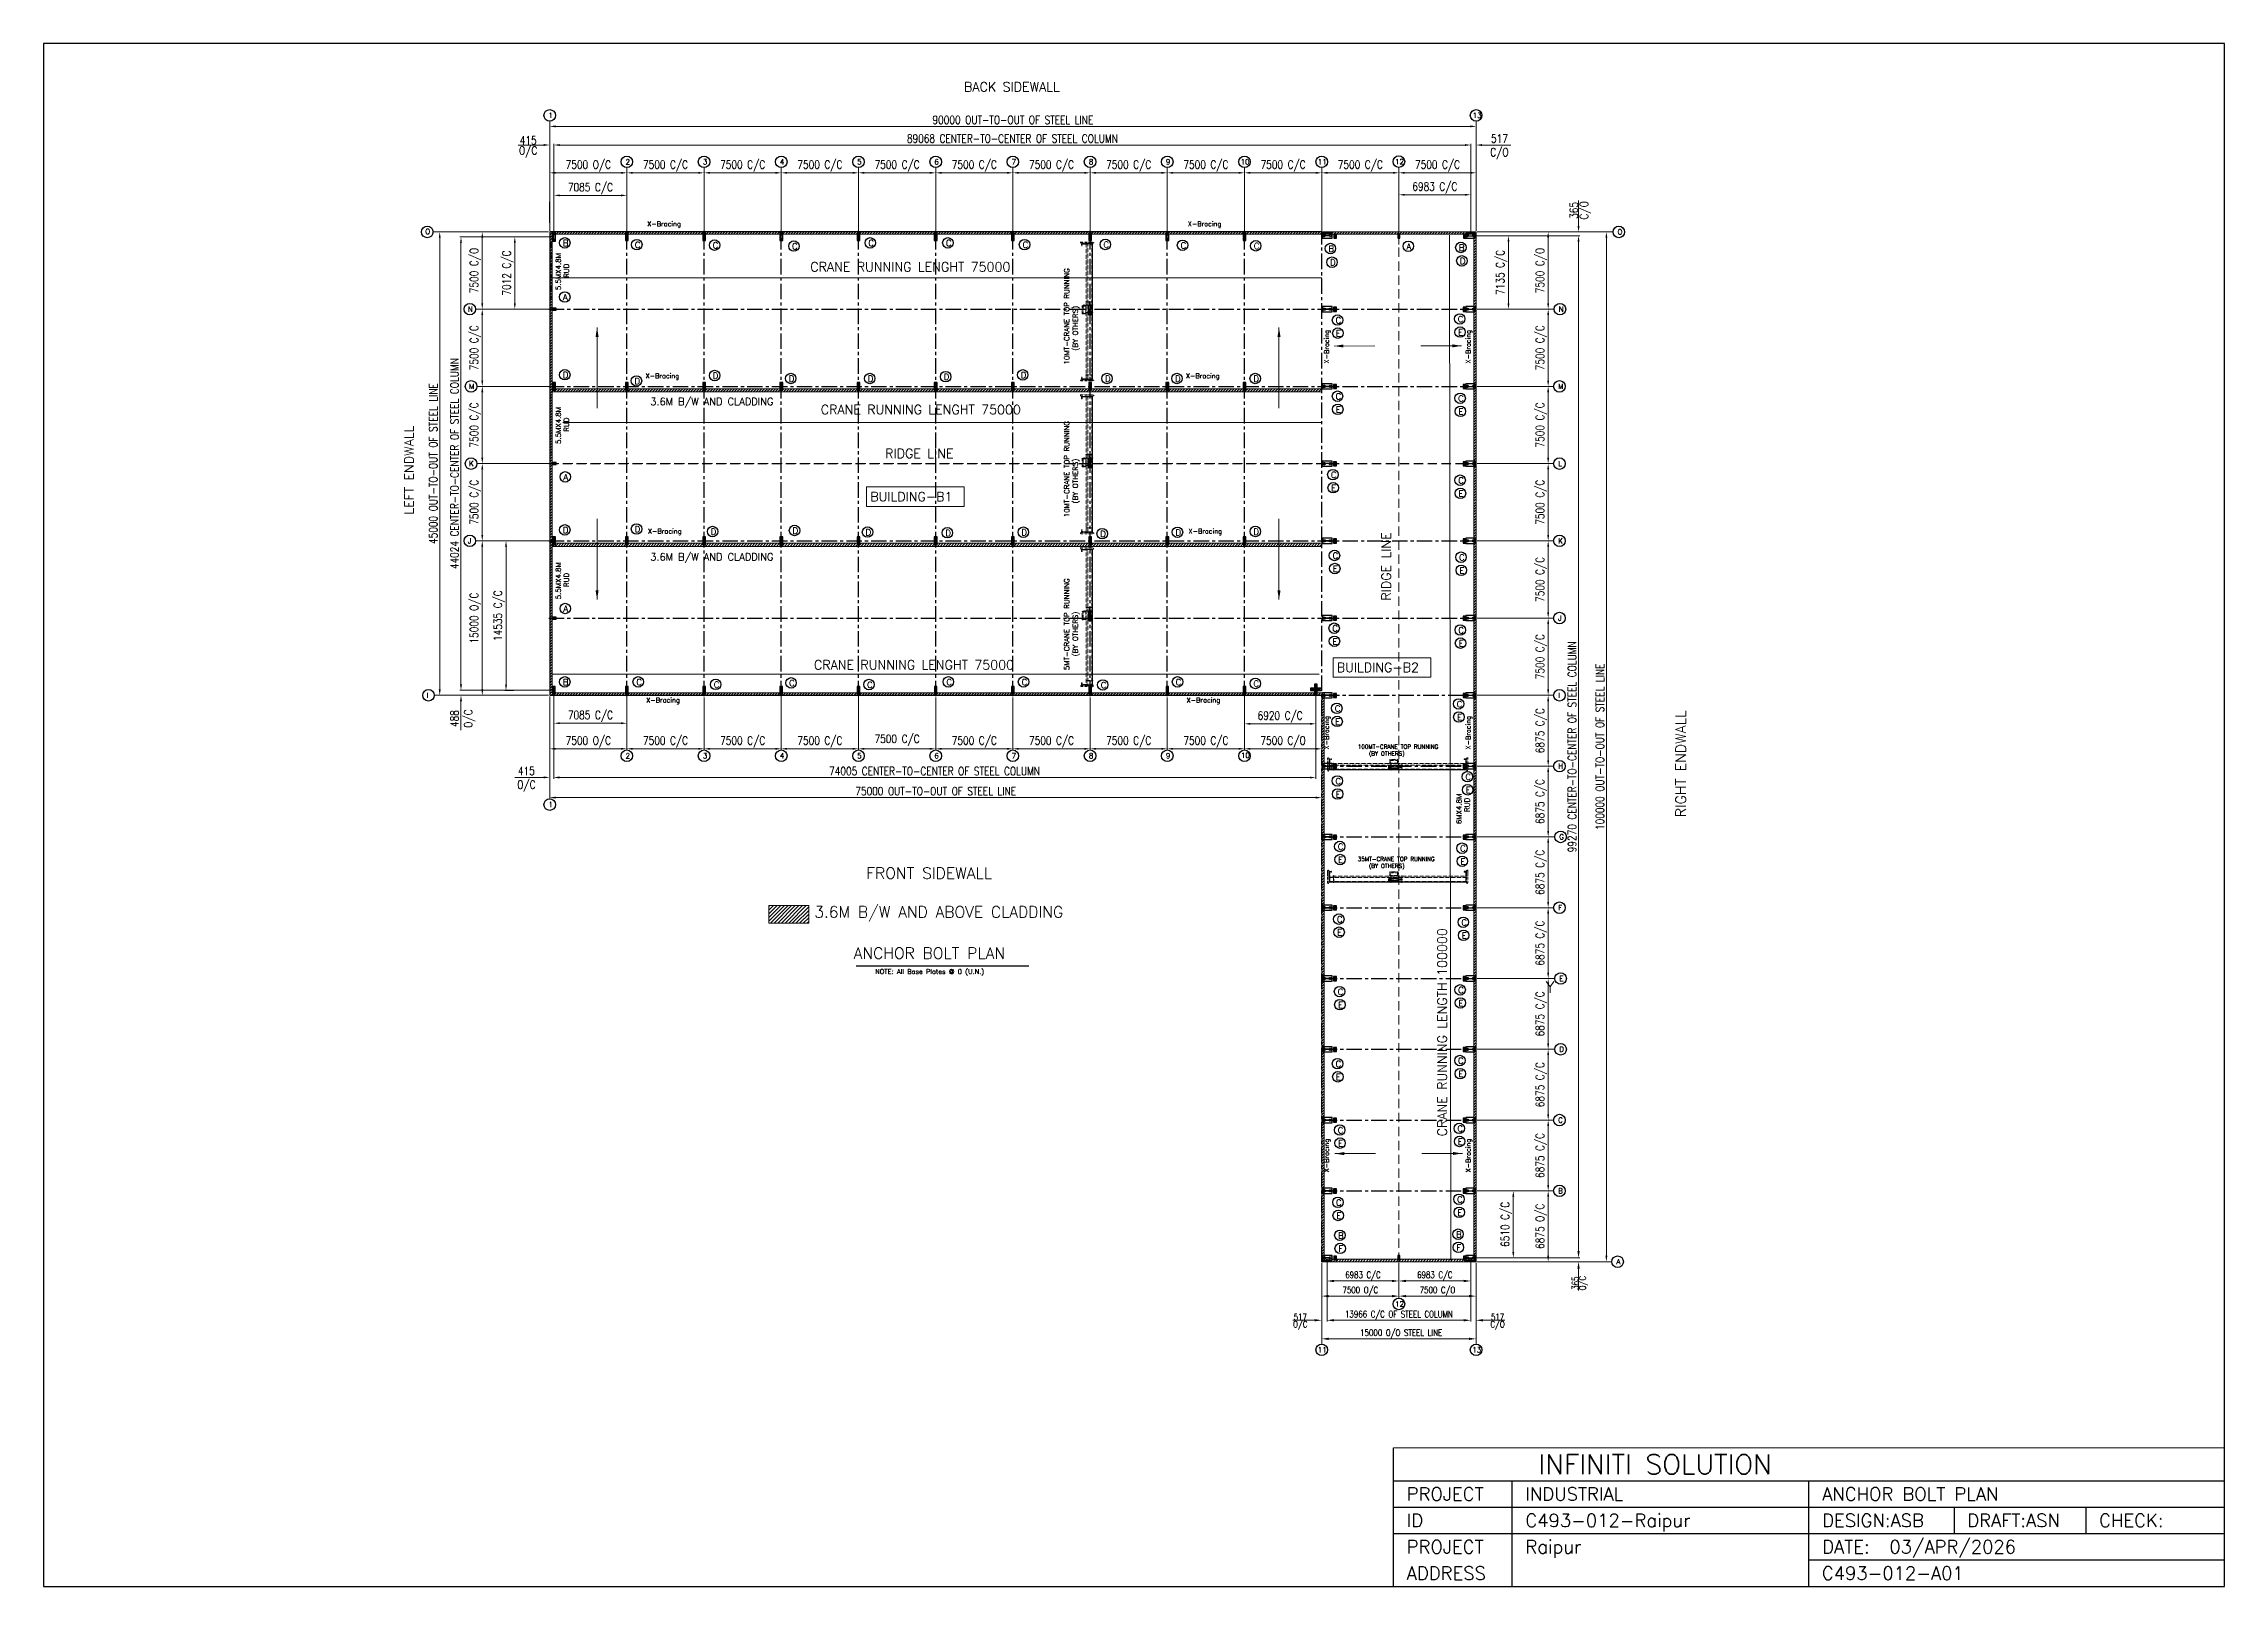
# Model space of a CAD drawing. Header units: millimetres. Extents: x 68421 to 1479662, y -51504 to 144751.
# Drawn here: x 1267803 to 1479662, y -51504 to 98311 of the extents above; entities that cross this region are included whole.
import ezdxf

# ---------------------------------------------------------------- set-up
doc = ezdxf.new("R2010")
doc.units = ezdxf.units.MM
doc.header["$LTSCALE"] = 0.35
doc.header["$MEASUREMENT"] = 0
for name, pattern in [('CENTER', [6884.562, 4302.852, -860.57, 860.57, -860.57]), ('CONTIN', [0, 0, 0]), ('DASHED', [1290.855, 860.57, -430.285]), ('HIDDEN', [9.525, 6.35, -3.175])]:
    doc.linetypes.add(name, pattern=pattern)
doc.layers.get('0').update_dxf_attribs({"linetype": 'CONTIN'})
doc.layers.get('Defpoints').update_dxf_attribs({"linetype": 'CONTINUOUS'})
for name, color, linetype in [('1', 7, 'CONTIN'), ('10', 10, 'CONTIN'), ('11', 7, 'CONTIN'), ('12', 6, 'CONTIN'), ('13', 1, 'CONTIN'), ('14', 7, 'CONTIN'), ('15', 7, 'CONTIN'), ('16', 7, 'CONTIN'), ('2', 6, 'CONTIN'), ('22', 7, 'CONTIN'), ('27', 1, 'CENTER')]:
    doc.layers.add(name, color=color, linetype=linetype)
doc.styles.add('S', font='simplex.shx')
doc.styles.add('SIMPLEX', font='simplex.shx', dxfattribs={"width": 0.8})
doc.dimstyles.new('FOR D', dxfattribs={"dimscale": 114, "dimtxt": 2, "dimasz": 2, "dimexe": 1, "dimexo": 1, "dimgap": 1, "dimtad": 1, "dimdec": 0, "dimzin": 0, "dimdsep": 46, "dimtxsty": 'SIMPLEX', "dimcen": 1, "dimclrd": 6, "dimclre": 6, "dimclrt": 7, "dimadec": 0, "dimazin": 0, "dimtfac": 1, "dimtdec": 0, "dimtofl": 0, "dimtmove": 0, "dimatfit": 3, "dimfxl": 1, "dimtolj": 1, "dimtzin": 0, "dimlwd": 0, "dimlwe": 0, "dimarcsym": 1})

msp = doc.modelspace()

# ---------------------------------------------------------------- texts
at = {"color": 4, "linetype": 'Continuous', "lineweight": 5, "style": 'SIMPLEX'}
for p in [(1342281.49953, 76187.98562), (1343304.55283, 62326.89819), (1342638.24749, 37535.7992)]:
    msp.add_text('CRANE RUNNING LENGHT 75000', height=900, dxfattribs=at).set_placement(p)
msp.add_text('CRANE RUNNING LENGTH 100000', height=900, rotation=90, dxfattribs=at).set_placement((1404118.73116, -7805.31241))
at = {"linetype": 'Continuous', "lineweight": 5, "style": 'SIMPLEX'}
msp.add_text('Y', height=1100, dxfattribs=at).set_placement((1413729.82548, 6148.98739))
at = {"layer": '11', "style": 'SIMPLEX'}
for s, height, p in [('BACK SIDEWALL', 900, (1357224.42048, 93667.61009)), ('3.6M B/W AND CLADDING', 700, (1326741.55153, 63205.98739)), ('RIDGE LINE', 900, (1349560.55153, 58061.98739)), ('BUILDING-B1', 900, (1348109.82548, 53866.98739)), ('3.6M B/W AND CLADDING', 700, (1326741.55153, 48117.98739)), ('BUILDING-B2', 900, (1393433.82548, 37288.72547)), ('FRONT SIDEWALL', 1100, (1347727.91356, 17204.17045)), ('3.6M B/W AND ABOVE CLADDING', 1100, (1342669.13599, 13435.5608)), ('ANCHOR BOLT PLAN', 1100, (1346499.59374, 9438.36121))]:
    msp.add_text(s, height=height, dxfattribs=at).set_placement(p)
for s, height, p in [('5.5MX4.8M', 500, (1318056.62993, 74373.73439)), ('RUD', 500, (1318842.62993, 75565.73439)), ('5.5MX4.8M', 500, (1318056.62993, 59427.98739)), ('RUD', 500, (1318842.62993, 60619.98739)), ('LEFT ENDWALL', 900, (1303748.77625, 52570.75229)), ('RIDGE LINE', 900, (1398685.55153, 44218.32051)), ('5.5MX4.8M', 500, (1318056.62993, 44348.98739)), ('RUD', 500, (1318842.62993, 45540.98739)), ('RIGHT ENDWALL', 1000, (1427344.74516, 23187.65902)), ('6MX4.8M', 500, (1405556.35597, 22511.47917)), ('RUD', 500, (1406342.35597, 23703.47917))]:
    msp.add_text(s, height=height, rotation=90, dxfattribs=at).set_placement(p)
at = {"layer": '13', "style": 'SIMPLEX'}
for s, p in [('1', (1316840.40853, 91090.93995)), ('13', (1406633.21832, 91090.93995)), ('2', (1324340.40853, 86580.02801)), ('3', (1331840.40853, 86580.02801)), ('4', (1339337.48356, 86580.02801)), ('5', (1346840.40853, 86580.5155)), ('6', (1354343.33349, 86580.02801)), ('7', (1361840.41253, 86580.5155)), ('8', (1369340.40853, 86580.5155)), ('9', (1376840.40853, 86580.5155)), ('10', (1384091.25105, 86580.5155)), ('11', (1391591.25105, 86580.5155)), ('12', (1399091.25105, 86598.53962)), ('O', (1304877.5984, 79823.48402)), ('O', (1420705.86501, 79773.39439)), ('N', (1309016.46784, 72276.91142)), ('N', (1414989.12542, 72273.39439)), ('M', (1309130.46784, 64776.91142)), ('M', (1414935.93921, 64773.39439)), ('K', (1309130.46784, 57276.91142)), ('L', (1414935.93921, 57273.39439)), ('J', (1309016.46784, 49776.91142)), ('K', (1414935.93921, 49773.39439)), ('J', (1414935.93921, 42273.39439)), ('I', (1304995.53848, 34776.91142)), ('I', (1414935.93921, 34773.39439)), ('2', (1324340.40853, 28903.77088)), ('3', (1331840.40853, 28903.77088)), ('4', (1339340.40853, 28903.77088)), ('5', (1346840.40853, 28903.77088)), ('6', (1354340.40853, 28903.77088)), ('7', (1361840.41253, 28903.77088)), ('8', (1369340.40853, 28903.77088)), ('9', (1376840.40853, 28903.77088)), ('10', (1384121.41074, 28946.15755)), ('H', (1414935.93921, 27898.39439)), ('1', (1316840.40853, 24162.31661)), ('G', (1415049.93921, 21023.39439)), ('F', (1414935.93921, 14148.39439)), ('E', (1415049.93921, 7273.39439)), ('D', (1415049.93921, 398.39439)), ('C', (1414935.93921, -6476.60561)), ('B', (1414935.93921, -13351.60561)), ('A', (1420591.86501, -20226.60561)), ('12', (1399091.25105, -24334.45749)), ('11', (1391591.25105, -28785.22191)), ('13', (1406591.25105, -28785.22191))]:
    msp.add_text(s, height=504.983, dxfattribs=at).set_placement(p)
at = {"layer": '14', "style": 'SIMPLEX'}
for s, height, p in [('INFINITI SOLUTION', 1921.8702463, (1413037.60084, -40613.50014)), ('PROJECT', 1281.246831, (1400225.13818, -43175.9938)), ('INDUSTRIAL', 1281.246831, (1411756.35966, -43175.9938)), ('ANCHOR BOLT PLAN', 1281.2468308, (1440584.419, -43175.9938)), ('ID', 1281.246831, (1400225.13818, -45738.48746)), ('C493-012-Raipur', 1281.2468308, (1411756.35966, -45738.48746)), ('DESIGN:ASB', 1281.246831, (1440584.419, -45738.48746)), ('DRAFT:ASN', 1281.246831, (1454678.12472, -45738.48746)), ('CHECK:', 1281.246831, (1467490.60245, -45738.48746)), ('PROJECT', 1281.246831, (1400225.13818, -48300.98112)), ('Raipur', 1281.246831, (1411756.35966, -48300.98112)), ('DATE:', 1281.246831, (1440584.419, -48300.98112)), ('03/APR/2026', 1281.2468308, (1447118.77558, -48300.98112)), ('ADDRESS', 1281.246831, (1400225.13818, -50863.47478)), ('C493-012-A01', 1281.2468308, (1440557.22441, -50863.47478))]:
    msp.add_text(s, height=height, dxfattribs=at).set_placement(p)
at = {"layer": '15', "style": 'SIMPLEX'}
msp.add_text('NOTE: All Base Plates @ 0 (U.N.)', height=467.577, dxfattribs=at).set_placement((1348592.80228, 7964.23013))
at = {"layer": '16', "style": 'SIMPLEX'}
for s, p in [('B', (1318250.93624, 78642.4635)), ('C', (1325242.09911, 78466.48457)), ('C', (1332800.51034, 78423.9718)), ('C', (1340505.98768, 78332.78272)), ('C', (1347922.6996, 78642.4635)), ('C', (1355460.99695, 78642.4635)), ('C', (1362908.10523, 78469.56634)), ('C', (1370759.04084, 78484.25012)), ('C', (1378259.92729, 78409.42831)), ('C', (1385372.22955, 78360.03153)), ('B', (1392625.70279, 78087.92132)), ('A', (1400197.28133, 78310.14795)), ('B', (1405299.59285, 78193.30071)), ('D', (1392783.02829, 76766.70286)), ('D', (1405395.08824, 76895.74975)), ('A', (1318250.93624, 73383.70975)), ('C', (1393318.17894, 71145.60397)), ('E', (1393349.10876, 69873.84468)), ('C', (1405191.04352, 71252.63329)), ('E', (1405221.97334, 69980.87401)), ('D', (1318250.93624, 65835.60614)), ('D', (1325210.71216, 65234.71936)), ('D', (1332806.30379, 65760.43255)), ('D', (1340196.52871, 65469.72236)), ('D', (1347869.93228, 65469.72236)), ('D', (1355250.60144, 65646.9087)), ('D', (1362736.09996, 65820.09022)), ('D', (1370921.06774, 65469.72236)), ('D', (1377717.61337, 65469.72236)), ('D', (1385322.75943, 65469.72236)), ('C', (1393315.47447, 63751.38482)), ('C', (1405226.09074, 63551.66605)), ('E', (1393346.40429, 62479.62554)), ('E', (1405257.02056, 62279.90676)), ('A', (1318293.27451, 55916.68947)), ('C', (1392865.22449, 56134.28451)), ('E', (1392896.15431, 54862.52523)), ('C', (1405230.07632, 55591.85437)), ('E', (1405261.00614, 54320.09508)), ('D', (1318250.93624, 50770.84057)), ('D', (1325220.01199, 50857.20503)), ('D', (1332609.23173, 50610.23743)), ('D', (1340564.58707, 50711.36483)), ('D', (1347656.28072, 50557.75231)), ('D', (1355412.75218, 50492.0195)), ('D', (1362796.10373, 50546.90315)), ('D', (1370456.1152, 50401.22784)), ('D', (1377764.34649, 50537.14147)), ('D', (1385334.27087, 50612.41793)), ('C', (1393022.38105, 48286.50167)), ('E', (1393053.31087, 47014.74238)), ('C', (1405310.47846, 48114.45551)), ('E', (1405341.40828, 46842.69623)), ('A', (1318291.47998, 43134.66815)), ('C', (1392991.71196, 41222.34178)), ('E', (1393022.64178, 39950.58249)), ('C', (1405241.01862, 41043.587)), ('E', (1405271.94844, 39771.82772)), ('B', (1318250.93624, 36006.72463)), ('C', (1325381.06065, 36006.72463)), ('C', (1332905.69291, 35762.67999)), ('C', (1340228.59625, 35913.20963)), ('C', (1347799.73359, 35747.16536)), ('C', (1355509.70756, 36006.72463)), ('C', (1362817.18808, 36006.72463)), ('C', (1370507.27211, 35712.34099)), ('C', (1377775.87426, 36006.72463)), ('C', (1385336.60735, 35855.19059)), ('C', (1393246.26538, 33442.31194)), ('C', (1405078.60443, 33869.20405)), ('E', (1393277.1952, 32170.55266)), ('E', (1405109.53424, 32597.44477)), ('C', (1393302.02298, 26389.15197)), ('E', (1393332.9528, 25117.39268)), ('C', (1405933.20109, 26802.42169)), ('E', (1405964.13091, 25530.6624)), ('C', (1393533.45806, 20027.96805)), ('E', (1393564.38788, 18756.20877)), ('C', (1405407.67328, 19859.72614)), ('E', (1405438.6031, 18587.96686)), ('C', (1393441.57438, 12972.84824)), ('C', (1405533.38427, 12666.26387)), ('E', (1393472.5042, 11701.08896)), ('E', (1405564.31409, 11394.50459)), ('C', (1393514.95223, 5932.91983)), ('C', (1405226.09074, 6101.35656)), ('E', (1393545.88205, 4661.16054)), ('E', (1405257.02056, 4829.59727)), ('C', (1393318.17894, -1069.63678)), ('E', (1393349.10876, -2341.39607)), ('C', (1405208.80416, -763.81373)), ('E', (1405239.73398, -2035.57301)), ('C', (1393533.95066, -7511.25243)), ('E', (1393564.88047, -8783.01172)), ('C', (1405146.12415, -7351.39326)), ('E', (1405177.05396, -8623.15255)), ('C', (1393355.91247, -14532.32267)), ('C', (1405115.89148, -14235.39382)), ('E', (1393386.84229, -15804.08195)), ('E', (1405146.8213, -15507.1531)), ('B', (1393549.04638, -17733.03955)), ('F', (1393579.9762, -19004.79883)), ('B', (1405030.47525, -17631.40101)), ('F', (1405061.40507, -18903.1603))]:
    msp.add_text(s, height=600, dxfattribs=at).set_placement(p)
at = {"layer": '2', "style": 'SIMPLEX'}
for p in [(1326451.67036, 80575.64988), (1378951.67336, 80575.64988), (1326276.49614, 65818.19069), (1378776.49914, 65818.19069), (1326517.04404, 50732.08384), (1379017.04704, 50732.08384), (1326346.34553, 34324.52039), (1378846.34853, 34324.52039)]:
    msp.add_text('X-Bracing', height=467.577, dxfattribs=at).set_placement(p)
for p in [(1392675.82548, 67239.76339), (1406433.34853, 67239.76339), (1392675.82548, 29752.98739), (1406433.34853, 29752.98739), (1392675.82548, -11305.01261), (1406433.34853, -11305.01261)]:
    msp.add_text('X-Bracing', height=467.577, rotation=90, dxfattribs=at).set_placement(p)

# ---------------------------------------------------------------- blocks, each defined once
blk = doc.blocks.new('WCOL')
for p, q in [((-448.874, 875.304), (448.874, 875.304)), ((-448.874, 0), (448.874, 0)), ((0, 875.304), (0, 0))]:
    blk.add_line(p, q)
blk = doc.blocks.new('BOLT_0')
at = {"layer": '1'}
blk.add_circle((0, 0), 25.4, dxfattribs=at)
blk = doc.blocks.new('FGFG')
at = {"color": 3, "linetype": 'HIDDEN', "lineweight": 0, "ltscale": 5}
for p, q in [((1233875, 68218), (1233875, 68168)), ((1233925, 68158), (1233875, 68158)), ((1233875, 68158), (1233875, 68107)), ((1233875, 68107), (1233925, 68107)), ((1233925, 68188), (1233925, 68077)), ((1233929, 68188), (1233925, 68188)), ((1233925, 68077), (1233929, 68077)), ((1233929, 68188), (1234521, 68188)), ((1233929, 68077), (1233929, 68188)), ((1233929, 68077), (1234521, 68077)), ((1233972, 67975), (1233972, 67862)), ((1233992, 67975), (1233972, 67975)), ((1234003, 67898), (1233972, 67898)), ((1234003, 67880), (1233972, 67880)), ((1234003, 67862), (1233972, 67862)), ((1233975, 67832), (1233972, 67862)), ((1233976, 68070), (1233976, 68003)), ((1233976, 68059), (1234059, 68059)), ((1233976, 68058), (1234059, 68058)), ((1234010, 68024), (1233976, 68024)), ((1233978, 67998), (1233977, 67998)), ((1233977, 67998), (1233977, 67993)), ((1233977, 67993), (1233978, 67993)), ((1234057, 67998), (1233978, 67998)), ((1234058, 67993), (1233978, 67993)), ((1233982, 67993), (1233980, 67975)), ((1233981, 68075), (1234054, 68075)), ((1234054, 67998), (1233981, 67998)), ((1234003, 67825), (1233982, 67825)), ((1234045, 68195), (1233990, 68195)), ((1233990, 68195), (1233990, 68188)), ((1234043, 67975), (1233992, 67975)), ((1233995, 68077), (1234030, 68077)), ((1233995, 68077), (1233995, 68075)), ((1234024, 67898), (1234003, 67898)), ((1234024, 67880), (1234003, 67880)), ((1234024, 67862), (1234003, 67862)), ((1234024, 67825), (1234003, 67825)), ((1234012, 68054), (1234022, 68054)), ((1234012, 68054), (1234012, 68027)), ((1234022, 68054), (1234022, 68027)), ((1234024, 67898), (1234062, 67898)), ((1234024, 67880), (1234062, 67880)), ((1234024, 67862), (1234062, 67862)), ((1234024, 67825), (1234053, 67825)), ((1234059, 68024), (1234025, 68024)), ((1234040, 68077), (1234030, 68077)), ((1234040, 68077), (1234040, 68075)), ((1234062, 67975), (1234043, 67975)), ((1234045, 68188), (1234045, 68195)), ((1234052, 67993), (1234055, 67975)), ((1234057, 67998), (1234058, 67998)), ((1234058, 67998), (1234058, 67993)), ((1234059, 68003), (1234059, 68070)), ((1234060, 67832), (1234062, 67862)), ((1234062, 67975), (1234062, 67862)), ((1234445, 68049), (1234445, 68070)), ((1234445, 68070), (1234597, 68070)), ((1234445, 68049), (1234445, 54783)), ((1235113, 68188), (1234521, 68188)), ((1235113, 68077), (1234521, 68077)), ((1234597, 68070), (1234597, 68049)), ((1234597, 54783), (1234597, 68049)), ((1234992, 67991), (1234597, 67991)), ((1234992, 54783), (1234992, 68052)), ((1234992, 68052), (1235007, 68052)), ((1234997, 68195), (1235052, 68195)), ((1234997, 68188), (1234997, 68195)), ((1235007, 68052), (1235007, 54783)), ((1235042, 54783), (1235042, 68052)), ((1235042, 68052), (1235058, 68052)), ((1235052, 68195), (1235052, 68188)), ((1235058, 68052), (1235058, 54783)), ((1235113, 68188), (1235117, 68188)), ((1235113, 68077), (1235113, 68188)), ((1235117, 68077), (1235113, 68077)), ((1235117, 68188), (1235117, 68077)), ((1235117, 68158), (1235167, 68158)), ((1235167, 68107), (1235117, 68107)), ((1235167, 68158), (1235167, 68107)), ((1234046, 62035), (1234045, 62034)), ((1234045, 62034), (1234045, 61997)), ((1234045, 61997), (1234046, 61997)), ((1234046, 62035), (1234046, 61997)), ((1234049, 62035), (1234046, 62035)), ((1234046, 61997), (1234049, 61997)), ((1234049, 62036), (1234050, 62036)), ((1234049, 62035), (1234049, 62036)), ((1234049, 61997), (1234049, 62035)), ((1234049, 61997), (1234049, 62035)), ((1234049, 61995), (1234049, 61997)), ((1234050, 61995), (1234049, 61995)), ((1234050, 62036), (1234050, 62035)), ((1234050, 61997), (1234050, 62035)), ((1234050, 62035), (1234053, 62035)), ((1234050, 62035), (1234050, 62016)), ((1234050, 62016), (1234050, 61997)), ((1234050, 61997), (1234053, 61997)), ((1234050, 61997), (1234050, 61995)), ((1234053, 62041), (1234053, 61259)), ((1234078, 62041), (1234053, 62041)), ((1234053, 62041), (1234053, 62035)), ((1234053, 62035), (1234053, 61997)), ((1234053, 61993), (1234149, 61993)), ((1234128, 62041), (1234078, 62041)), ((1234150, 62041), (1234128, 62041)), ((1234150, 62042), (1234149, 62037)), ((1234149, 62023), (1234149, 62037)), ((1234149, 62009), (1234149, 62023)), ((1234149, 62022), (1234149, 62016)), ((1234149, 62016), (1234149, 62009)), ((1234149, 62009), (1234149, 61994)), ((1234150, 61989), (1234149, 61994)), ((1234153, 62043), (1234151, 62043)), ((1234151, 61988), (1234153, 61988)), ((1234153, 62047), (1234153, 62043)), ((1234153, 62043), (1234153, 62016)), ((1234153, 62016), (1234153, 61988)), ((1234153, 61988), (1234153, 61985)), ((1234153, 61980), (1234153, 61259)), ((1234155, 62048), (1234155, 62051)), ((1234155, 62048), (1234155, 61983)), ((1234155, 61983), (1234155, 61980)), ((1234195, 62055), (1234171, 62055)), ((1234171, 62055), (1234171, 61976)), ((1234171, 61976), (1234195, 61976)), ((1234197, 62055), (1234195, 62055)), ((1234195, 62055), (1234195, 61976)), ((1234195, 62055), (1234195, 62055)), ((1234195, 61976), (1234197, 61976)), ((1234195, 61976), (1234195, 61976)), ((1234197, 62054), (1234197, 62055)), ((1234212, 62055), (1234197, 62055)), ((1234197, 62055), (1234197, 62055)), ((1234197, 62054), (1234197, 61977)), ((1234197, 61976), (1234197, 61977)), ((1234197, 61976), (1234212, 61976)), ((1234197, 61976), (1234197, 61976)), ((1234212, 62016), (1234212, 62055)), ((1234224, 62055), (1234212, 62055)), ((1234212, 61976), (1234212, 62016)), ((1234212, 61976), (1234224, 61976)), ((1234221, 62082), (1234221, 62078)), ((1234221, 62078), (1234222, 62059)), ((1234221, 62078), (1234223, 62078)), ((1234223, 62078), (1234251, 62078)), ((1234224, 62049), (1234224, 62055)), ((1234224, 61982), (1234224, 62049)), ((1234225, 62049), (1234224, 62049)), ((1234224, 61976), (1234224, 61982)), ((1234224, 61982), (1234225, 61982)), ((1234225, 62056), (1234266, 62056)), ((1234265, 62055), (1234225, 62055)), ((1234225, 62055), (1234225, 62049)), ((1234225, 62049), (1234225, 62049)), ((1234225, 61982), (1234225, 62049)), ((1234225, 61982), (1234225, 61976)), ((1234225, 61982), (1234225, 61982)), ((1234225, 61976), (1234265, 61976)), ((1234262, 62075), (1234241, 62075)), ((1234241, 62060), (1234262, 62060)), ((1234282, 62078), (1234251, 62078)), ((1234265, 62049), (1234265, 62055)), ((1234266, 62049), (1234265, 62049)), ((1234265, 62049), (1234265, 62049)), ((1234265, 61982), (1234265, 62049)), ((1234265, 61976), (1234265, 61982)), ((1234265, 61982), (1234265, 61982)), ((1234265, 61982), (1234266, 61982)), ((1234266, 62056), (1234278, 62056)), ((1234266, 62056), (1234266, 62051)), ((1234266, 62049), (1234266, 62051)), ((1234266, 62051), (1234266, 62051)), ((1234266, 62051), (1234280, 62051)), ((1234266, 62045), (1234266, 62049)), ((1234280, 62045), (1234266, 62045)), ((1234266, 61982), (1234266, 62045)), ((1234266, 61976), (1234266, 61982)), ((1234266, 61976), (1234278, 61976)), ((1234280, 62056), (1234278, 62056)), ((1234278, 61983), (1234278, 62045)), ((1234278, 61983), (1234278, 61976)), ((1234280, 62057), (1234280, 62051)), ((1234280, 62051), (1234280, 62048)), ((1234280, 62051), (1234280, 62051)), ((1234280, 62048), (1234280, 62045)), ((1234281, 62059), (1234282, 62078)), ((1234282, 62082), (1234282, 62078)), ((1234292, 62047), (1234289, 62047)), ((1234289, 62047), (1234289, 61985)), ((1234289, 61985), (1234292, 61985)), ((1234293, 62047), (1234292, 62047)), ((1234292, 62047), (1234292, 61985)), ((1234292, 62047), (1234292, 62047)), ((1234292, 61985), (1234293, 61985)), ((1234292, 61985), (1234292, 61985)), ((1234294, 62050), (1234294, 62047)), ((1234294, 61984), (1234294, 61981)), ((1234303, 62051), (1234295, 62051)), ((1234295, 62050), (1234295, 61981)), ((1234295, 61981), (1234303, 61980)), ((1234352, 61980), (1234301, 61980)), ((1234301, 61980), (1234301, 61972)), ((1234301, 61972), (1234352, 61972)), ((1234304, 62050), (1234304, 62050)), ((1234304, 62050), (1234304, 61981)), ((1234305, 62049), (1234304, 62049)), ((1234304, 61982), (1234305, 61982)), ((1234304, 61981), (1234304, 61981)), ((1234309, 62051), (1234305, 62051)), ((1234305, 62050), (1234305, 62049)), ((1234305, 61982), (1234305, 62049)), ((1234305, 61982), (1234305, 61981)), ((1234305, 61980), (1234309, 61980)), ((1234310, 62046), (1234310, 62050)), ((1234310, 62050), (1234310, 62046)), ((1234324, 62050), (1234310, 62050)), ((1234310, 62043), (1234310, 62046)), ((1234324, 62046), (1234310, 62046)), ((1234310, 62046), (1234310, 62046)), ((1234310, 62029), (1234310, 62043)), ((1234324, 62043), (1234310, 62043)), ((1234310, 62002), (1234310, 62029)), ((1234328, 62029), (1234310, 62029)), ((1234310, 61988), (1234310, 62002)), ((1234310, 62002), (1234328, 62002)), ((1234310, 61988), (1234324, 61988)), ((1234310, 61985), (1234310, 61988)), ((1234310, 61981), (1234310, 61985)), ((1234324, 61985), (1234310, 61985)), ((1234310, 61981), (1234310, 61985)), ((1234310, 61985), (1234310, 61985)), ((1234324, 61981), (1234310, 61981)), ((1234324, 62046), (1234324, 62050)), ((1234324, 62045), (1234324, 62046)), ((1234328, 62045), (1234324, 62045)), ((1234324, 62043), (1234324, 62045)), ((1234324, 61988), (1234324, 61986)), ((1234324, 61986), (1234328, 61986)), ((1234324, 61986), (1234324, 61985)), ((1234324, 61985), (1234324, 61981)), ((1234328, 62048), (1234328, 62045)), ((1234341, 62048), (1234328, 62048)), ((1234330, 62045), (1234328, 62045)), ((1234330, 62029), (1234328, 62029)), ((1234328, 62002), (1234330, 62002)), ((1234328, 61986), (1234328, 61983)), ((1234328, 61986), (1234330, 61986)), ((1234328, 61983), (1234341, 61983)), ((1234330, 62029), (1234330, 62045)), ((1234330, 62020), (1234330, 62029)), ((1234353, 62020), (1234330, 62020)), ((1234330, 62002), (1234330, 62012)), ((1234330, 62012), (1234353, 62012)), ((1234330, 61986), (1234330, 62002)), ((1234354, 62048), (1234341, 62048)), ((1234341, 61983), (1234354, 61983)), ((1234381, 61980), (1234352, 61980)), ((1234352, 61972), (1234393, 61972)), ((1234353, 62012), (1234353, 62020)), ((1234354, 62016), (1234354, 62048)), ((1234354, 62048), (1234354, 62048)), ((1234354, 62048), (1234354, 62048)), ((1234354, 62048), (1234356, 62048)), ((1234354, 62048), (1234354, 62016)), ((1234354, 62016), (1234354, 61983)), ((1234356, 61983), (1234354, 61983)), ((1234354, 61983), (1234354, 61983)), ((1234354, 61983), (1234354, 61983)), ((1234356, 61983), (1234356, 62048)), ((1234370, 62048), (1234356, 62048)), ((1234356, 61983), (1234370, 61983)), ((1234370, 61983), (1234370, 62048)), ((1234370, 62041), (1234371, 62041)), ((1234371, 61990), (1234370, 61990)), ((1234371, 62041), (1234371, 62033)), ((1234371, 62033), (1234373, 62033)), ((1234371, 61998), (1234371, 62033)), ((1234373, 61998), (1234371, 61998)), ((1234371, 61998), (1234371, 61990)), ((1234373, 62033), (1234373, 62033)), ((1234373, 62033), (1234373, 62026)), ((1234373, 61998), (1234373, 62033)), ((1234373, 62026), (1234373, 62026)), ((1234373, 62026), (1234374, 62025)), ((1234374, 62006), (1234373, 62005)), ((1234373, 62005), (1234373, 62005)), ((1234373, 62005), (1234373, 61998)), ((1234373, 61998), (1234373, 61998)), ((1234374, 62025), (1234375, 62025)), ((1234375, 62006), (1234374, 62006)), ((1234375, 62025), (1234375, 62025)), ((1234375, 62025), (1234376, 62025)), ((1234376, 62006), (1234375, 62006)), ((1234375, 62006), (1234375, 62006)), ((1234376, 62037), (1234376, 62035)), ((1234376, 62035), (1234376, 61997)), ((1234376, 62025), (1234376, 62025)), ((1234376, 62025), (1234376, 62006)), ((1234376, 62006), (1234376, 62006)), ((1234376, 61997), (1234376, 61995)), ((1234419, 62051), (1234381, 62051)), ((1234381, 62051), (1234381, 62042)), ((1234381, 62042), (1234381, 62040)), ((1234381, 62040), (1234381, 62016)), ((1234381, 62016), (1234381, 61992)), ((1234381, 61992), (1234381, 61989)), ((1234381, 61989), (1234381, 61980)), ((1234381, 61980), (1234416, 61980)), ((1234416, 61980), (1234381, 61980)), ((1235096, 62391), (1234389, 62391)), ((1234416, 61976), (1234393, 61976)), ((1234393, 61976), (1234393, 61972)), ((1234393, 61972), (1234393, 61933)), ((1234393, 61933), (1234393, 61499)), ((1234393, 61499), (1234393, 61283)), ((1235075, 62083), (1234408, 62083)), ((1234408, 62083), (1234408, 62062)), ((1234408, 62062), (1235075, 62062)), ((1234416, 61980), (1234419, 61980)), ((1234416, 61980), (1234416, 61976)), ((1234419, 61976), (1234416, 61976)), ((1234419, 62047), (1234419, 62051)), ((1234419, 62043), (1234419, 62047)), ((1234420, 62047), (1234419, 62047)), ((1234419, 61988), (1234419, 62043)), ((1234419, 61984), (1234419, 61988)), ((1234419, 61980), (1234419, 61984)), ((1234419, 61984), (1234420, 61984)), ((1234419, 61933), (1234419, 61976)), ((1234419, 61933), (1234419, 61499)), ((1234419, 61279), (1234419, 61499)), ((1234420, 62071), (1234420, 62047)), ((1234420, 62071), (1234421, 62071)), ((1234420, 62047), (1234420, 62044)), ((1234420, 62044), (1234420, 62016)), ((1234420, 62016), (1234420, 61987)), ((1234420, 61987), (1234420, 61984)), ((1234420, 61984), (1234420, 61960)), ((1234420, 61960), (1234421, 61960)), ((1234421, 62080), (1234421, 62071)), ((1234421, 62071), (1234421, 61960)), ((1234421, 61960), (1234421, 61952)), ((1234425, 62081), (1234422, 62081)), ((1234422, 61951), (1234425, 61951)), ((1234425, 62081), (1234425, 62080)), ((1234425, 62080), (1234425, 62019)), ((1234432, 62080), (1234425, 62080)), ((1234425, 62019), (1234425, 62012)), ((1234426, 62019), (1234425, 62019)), ((1234425, 62012), (1234432, 62012)), ((1234425, 61951), (1234425, 62012)), ((1234432, 61951), (1234425, 61951)), ((1234425, 61951), (1234425, 61951)), ((1234430, 62023), (1234426, 62023)), ((1234426, 62023), (1234426, 62021)), ((1234430, 62021), (1234426, 62021)), ((1234426, 62021), (1234426, 62021)), ((1234426, 62021), (1234426, 62019)), ((1234430, 62021), (1234430, 62023)), ((1234431, 62021), (1234430, 62021)), ((1234431, 62019), (1234431, 62021)), ((1234432, 62019), (1234431, 62019)), ((1234434, 62081), (1234432, 62081)), ((1234432, 62081), (1234432, 62080)), ((1234432, 62080), (1234432, 62019)), ((1234432, 62012), (1234432, 62019)), ((1234432, 61951), (1234432, 62012)), ((1234432, 61951), (1234434, 61951)), ((1234432, 61951), (1234432, 61951)), ((1234435, 62071), (1234435, 62080)), ((1234435, 62016), (1234435, 62071)), ((1234441, 62071), (1234435, 62071)), ((1234435, 61960), (1234435, 62016)), ((1234435, 61952), (1234435, 61960)), ((1234441, 61960), (1234435, 61960)), ((1234441, 62071), (1234443, 62056)), ((1234441, 61960), (1234443, 61975)), ((1234443, 61975), (1234443, 62056)), ((1234445, 62055), (1234444, 62055)), ((1234445, 61976), (1234444, 61976)), ((1234597, 62055), (1234599, 62055)), ((1234597, 61976), (1234599, 61976)), ((1234602, 62071), (1234600, 62056)), ((1234600, 62056), (1234600, 61975)), ((1234602, 61960), (1234600, 61975)), ((1234608, 62071), (1234602, 62071)), ((1234602, 61960), (1234608, 61960)), ((1234608, 62080), (1234608, 62071)), ((1234608, 62071), (1234608, 61960)), ((1234608, 61960), (1234608, 61952)), ((1234612, 62081), (1234609, 62081)), ((1234609, 61951), (1234612, 61951)), ((1234612, 62081), (1234612, 62080)), ((1234612, 62080), (1234612, 62019)), ((1234619, 62080), (1234612, 62080)), ((1234613, 62019), (1234612, 62019)), ((1234612, 62019), (1234612, 62012)), ((1234612, 62012), (1234619, 62012)), ((1234612, 61951), (1234612, 62012)), ((1234619, 61951), (1234612, 61951)), ((1234612, 61951), (1234612, 61951)), ((1234617, 62023), (1234613, 62023)), ((1234613, 62023), (1234613, 62021)), ((1234613, 62021), (1234613, 62019)), ((1234617, 62021), (1234613, 62021)), ((1234613, 62021), (1234613, 62021)), ((1234617, 62021), (1234617, 62023)), ((1234618, 62021), (1234617, 62021)), ((1234618, 62019), (1234618, 62021)), ((1234619, 62019), (1234618, 62019)), ((1234621, 62081), (1234619, 62081)), ((1234619, 62081), (1234619, 62080)), ((1234619, 62080), (1234619, 62019)), ((1234619, 62012), (1234619, 62019)), ((1234619, 61951), (1234619, 62012)), ((1234619, 61951), (1234621, 61951)), ((1234619, 61951), (1234619, 61951)), ((1234622, 62071), (1234622, 62080)), ((1234622, 62016), (1234622, 62071)), ((1234624, 62071), (1234622, 62071)), ((1234622, 61960), (1234622, 62016)), ((1234622, 61952), (1234622, 61960)), ((1234624, 61960), (1234622, 61960)), ((1234624, 62049), (1234624, 62071)), ((1234624, 62016), (1234624, 62049)), ((1234625, 62049), (1234624, 62049)), ((1234624, 61982), (1234624, 62016)), ((1234624, 61960), (1234624, 61982)), ((1234625, 61982), (1234624, 61982)), ((1234625, 62059), (1234625, 62049)), ((1234625, 62053), (1234643, 62053)), ((1234625, 62049), (1234625, 62046)), ((1234625, 61982), (1234625, 61986)), ((1234625, 61973), (1234625, 61982)), ((1234625, 61978), (1234643, 61978)), ((1234641, 62062), (1234628, 62062)), ((1234641, 61969), (1234628, 61970)), ((1234643, 62050), (1234643, 62061)), ((1234643, 62050), (1234660, 62049)), ((1234643, 61982), (1234660, 61982)), ((1234643, 61982), (1234643, 61970)), ((1234663, 62016), (1234663, 62046)), ((1234663, 62016), (1234663, 61985)), ((1234666, 62029), (1234666, 62004)), ((1234666, 62004), (1234669, 62004)), ((1234669, 62004), (1234670, 62004)), ((1234670, 62004), (1234670, 61251)), ((1234670, 61251), (1234670, 62004)), ((1234670, 62004), (1234720, 62004)), ((1234671, 62034), (1234695, 62034)), ((1234693, 62044), (1234703, 62044)), ((1234774, 62044), (1234695, 62044)), ((1234695, 62044), (1234695, 62040)), ((1234695, 62040), (1234695, 62039)), ((1234695, 62039), (1234695, 62038)), ((1234695, 62038), (1234695, 62034)), ((1234695, 62034), (1234853, 62034)), ((1234703, 62044), (1234844, 62044)), ((1234712, 62270), (1234712, 62244)), ((1234835, 62270), (1234712, 62270)), ((1234712, 62244), (1234712, 62244)), ((1234712, 62244), (1234712, 62242)), ((1234835, 62244), (1234712, 62244)), ((1234712, 62242), (1234712, 62204)), ((1234712, 62242), (1234713, 62242)), ((1234774, 62242), (1234712, 62242)), ((1234836, 62220), (1234712, 62220)), ((1234712, 62201), (1234712, 62079)), ((1234713, 62075), (1234712, 62044)), ((1234713, 62242), (1234774, 62242)), ((1234713, 62203), (1234719, 62203)), ((1234719, 62201), (1234713, 62201)), ((1234713, 62078), (1234719, 62078)), ((1234719, 62077), (1234714, 62077)), ((1234723, 62297), (1234717, 62297)), ((1234829, 62401), (1234719, 62401)), ((1234719, 62306), (1234719, 62401)), ((1234829, 62381), (1234719, 62381)), ((1234829, 62373), (1234719, 62373)), ((1234719, 62311), (1234829, 62311)), ((1234719, 62306), (1234829, 62306)), ((1234719, 62203), (1234721, 62203)), ((1234719, 62202), (1234719, 62201)), ((1234721, 62202), (1234719, 62202)), ((1234731, 62201), (1234719, 62201)), ((1234829, 62078), (1234719, 62078)), ((1234719, 62078), (1234719, 62077)), ((1234719, 62078), (1234829, 62078)), ((1234719, 62078), (1234719, 62078)), ((1234719, 62078), (1234721, 62078)), ((1234829, 62077), (1234719, 62077)), ((1234720, 61251), (1234720, 62004)), ((1234720, 62004), (1234843, 62004)), ((1234721, 62203), (1234721, 62202)), ((1234721, 62203), (1234827, 62203)), ((1234824, 62297), (1234723, 62297)), ((1234724, 62299), (1234724, 62297)), ((1234731, 62300), (1234725, 62300)), ((1234731, 62300), (1234731, 62303)), ((1234817, 62300), (1234731, 62300)), ((1234740, 62201), (1234731, 62201)), ((1234732, 62304), (1234739, 62306)), ((1234809, 62306), (1234739, 62306)), ((1234829, 62201), (1234740, 62201)), ((1234774, 62416), (1234742, 62416)), ((1234742, 62416), (1234742, 62401)), ((1234774, 62416), (1234806, 62416)), ((1234774, 62242), (1234834, 62242)), ((1234836, 62242), (1234774, 62242)), ((1234774, 62044), (1234853, 62044)), ((1234806, 62416), (1234806, 62401)), ((1234816, 62304), (1234809, 62306)), ((1234817, 62300), (1234817, 62303)), ((1234823, 62300), (1234817, 62300)), ((1234824, 62299), (1234824, 62297)), ((1234831, 62297), (1234824, 62297)), ((1234827, 62202), (1234827, 62203)), ((1234827, 62203), (1234829, 62203)), ((1234829, 62202), (1234827, 62202)), ((1234827, 62078), (1234829, 62078)), ((1234838, 62066), (1234827, 62066)), ((1234829, 62306), (1234829, 62401)), ((1234829, 62203), (1234835, 62203)), ((1234829, 62201), (1234829, 62202)), ((1234835, 62201), (1234829, 62201)), ((1234829, 62077), (1234829, 62078)), ((1234829, 62078), (1234829, 62078)), ((1234829, 62078), (1234835, 62078)), ((1234829, 62077), (1234829, 62072)), ((1234829, 62077), (1234829, 62077)), ((1234837, 62075), (1234829, 62075)), ((1234829, 62075), (1234829, 62072)), ((1234829, 62072), (1234829, 62060)), ((1234829, 62072), (1234829, 62072)), ((1234829, 62072), (1234829, 62060)), ((1234829, 62060), (1234829, 62058)), ((1234829, 62060), (1234829, 62060)), ((1234829, 62060), (1234829, 62044)), ((1234837, 62057), (1234829, 62058)), ((1234834, 62242), (1234835, 62242)), ((1234834, 62092), (1234875, 62092)), ((1234836, 62244), (1234835, 62270)), ((1234835, 62244), (1234836, 62244)), ((1234835, 62242), (1234835, 62244)), ((1234836, 62204), (1234836, 62242)), ((1234836, 62201), (1234836, 62122)), ((1234836, 62122), (1234836, 62107)), ((1234836, 62107), (1234836, 62079)), ((1234837, 62127), (1234837, 62075)), ((1234837, 62075), (1234837, 62058)), ((1234862, 62130), (1234840, 62130)), ((1234840, 62055), (1234862, 62055)), ((1234842, 61251), (1234842, 62004)), ((1234843, 62004), (1234864, 62004)), ((1234844, 62044), (1234855, 62044)), ((1234853, 62044), (1234853, 62040)), ((1234853, 62040), (1234853, 62039)), ((1234853, 62039), (1234853, 62038)), ((1234853, 62038), (1234853, 62034)), ((1234853, 62034), (1234874, 62034)), ((1234867, 62130), (1234862, 62130)), ((1234862, 62130), (1234862, 62055)), ((1234862, 62055), (1234867, 62055)), ((1234864, 62004), (1234864, 61251)), ((1234864, 62004), (1234912, 62004)), ((1234900, 62034), (1234874, 62034)), ((1234909, 62034), (1234900, 62034)), ((1234912, 61251), (1234912, 62004)), ((1234912, 62004), (1234915, 62004)), ((1234915, 62004), (1234915, 62029)), ((1235075, 62062), (1235075, 62083)), ((1234046, 61259), (1234045, 61258)), ((1234045, 61258), (1234045, 61221)), ((1234045, 61221), (1234046, 61221)), ((1234046, 61259), (1234046, 61221)), ((1234049, 61259), (1234046, 61259)), ((1234046, 61221), (1234049, 61221)), ((1234050, 61261), (1234049, 61261)), ((1234049, 61261), (1234049, 61259)), ((1234049, 61221), (1234049, 61259)), ((1234049, 61259), (1234049, 61221)), ((1234049, 61221), (1234049, 61219)), ((1234049, 61219), (1234050, 61219)), ((1234050, 61259), (1234050, 61261)), ((1234050, 61221), (1234050, 61259)), ((1234050, 61259), (1234053, 61259)), ((1234050, 61240), (1234050, 61259)), ((1234050, 61221), (1234050, 61240)), ((1234050, 61221), (1234053, 61221)), ((1234050, 61219), (1234050, 61221)), ((1234153, 61263), (1234053, 61263)), ((1234053, 61259), (1234053, 61221)), ((1234053, 61221), (1234053, 61215)), ((1234053, 61215), (1234078, 61215)), ((1234078, 61215), (1234128, 61215)), ((1234128, 61215), (1234153, 61215)), ((1234153, 61259), (1234153, 61221)), ((1234156, 61259), (1234153, 61259)), ((1234153, 61259), (1234153, 61221)), ((1234153, 61221), (1234153, 61215)), ((1234156, 61221), (1234153, 61221)), ((1234157, 61261), (1234156, 61261)), ((1234156, 61261), (1234156, 61259)), ((1234156, 61259), (1234156, 61221)), ((1234156, 61221), (1234156, 61219)), ((1234156, 61219), (1234157, 61219)), ((1234157, 61259), (1234157, 61261)), ((1234157, 61259), (1234381, 61259)), ((1234157, 61240), (1234157, 61259)), ((1234157, 61221), (1234157, 61240)), ((1234157, 61221), (1234381, 61221)), ((1234157, 61219), (1234157, 61221)), ((1234301, 61283), (1234301, 61275)), ((1234352, 61283), (1234301, 61283)), ((1234301, 61275), (1234352, 61275)), ((1234393, 61283), (1234352, 61283)), ((1234352, 61275), (1234381, 61275)), ((1234381, 61275), (1234381, 61267)), ((1234381, 61275), (1234416, 61275)), ((1234381, 61267), (1234381, 61264)), ((1234381, 61264), (1234381, 61259)), ((1234381, 61259), (1234381, 61240)), ((1234381, 61240), (1234381, 61221)), ((1234381, 61221), (1234381, 61216)), ((1234381, 61216), (1234381, 61213)), ((1234381, 61213), (1234381, 61205)), ((1234381, 61205), (1234419, 61205)), ((1234393, 61283), (1234393, 61279)), ((1234393, 61279), (1234416, 61279)), ((1235075, 61356), (1234408, 61356)), ((1234408, 61356), (1234408, 61336)), ((1234408, 61336), (1235075, 61336)), ((1234416, 61279), (1234419, 61279)), ((1234416, 61275), (1234416, 61279)), ((1234416, 61275), (1234419, 61275)), ((1234419, 61271), (1234419, 61275)), ((1234419, 61268), (1234419, 61271)), ((1234434, 61271), (1234419, 61271)), ((1234419, 61212), (1234419, 61268)), ((1234419, 61208), (1234419, 61212)), ((1234434, 61209), (1234419, 61208)), ((1234419, 61205), (1234419, 61208)), ((1234422, 61267), (1234428, 61267)), ((1234422, 61212), (1234428, 61212)), ((1234431, 61265), (1234430, 61266)), ((1234430, 61213), (1234431, 61215)), ((1234434, 61263), (1234431, 61265)), ((1234431, 61215), (1234431, 61265)), ((1234431, 61215), (1234434, 61216)), ((1234434, 61293), (1234434, 61271)), ((1234434, 61293), (1234440, 61293)), ((1234434, 61271), (1234434, 61240)), ((1234434, 61209), (1234434, 61240)), ((1234434, 61187), (1234434, 61209)), ((1234434, 61187), (1234440, 61187)), ((1234442, 61291), (1234443, 61280)), ((1234442, 61188), (1234443, 61199)), ((1234444, 61280), (1234444, 61200)), ((1234444, 61280), (1234445, 61280)), ((1234444, 61200), (1234445, 61200)), ((1234599, 61280), (1234597, 61280)), ((1234599, 61200), (1234597, 61200)), ((1234599, 61200), (1234599, 61280)), ((1234602, 61291), (1234600, 61280)), ((1234602, 61188), (1234600, 61199)), ((1234610, 61293), (1234603, 61293)), ((1234610, 61187), (1234603, 61187)), ((1234610, 61293), (1234610, 61273)), ((1234610, 61273), (1234610, 61240)), ((1234625, 61273), (1234610, 61273)), ((1234613, 61265), (1234610, 61263)), ((1234610, 61207), (1234610, 61240)), ((1234613, 61215), (1234610, 61217)), ((1234610, 61187), (1234610, 61207)), ((1234625, 61206), (1234610, 61207)), ((1234615, 61266), (1234613, 61265)), ((1234615, 61214), (1234613, 61215)), ((1234616, 61267), (1234622, 61267)), ((1234622, 61213), (1234616, 61213)), ((1234625, 61283), (1234625, 61273)), ((1234625, 61273), (1234625, 61270)), ((1234625, 61206), (1234625, 61210)), ((1234625, 61197), (1234625, 61206)), ((1234641, 61286), (1234628, 61286)), ((1234641, 61193), (1234628, 61194)), ((1234643, 61274), (1234643, 61285)), ((1234643, 61274), (1234660, 61273)), ((1234643, 61206), (1234660, 61206)), ((1234643, 61206), (1234643, 61195)), ((1234663, 61240), (1234663, 61270)), ((1234663, 61209), (1234663, 61240)), ((1234669, 61251), (1234666, 61251)), ((1234666, 61251), (1234666, 61227)), ((1234668, 61183), (1234668, 61177)), ((1234668, 61177), (1234912, 61177)), ((1234670, 61251), (1234669, 61251)), ((1234706, 61251), (1234670, 61251)), ((1234910, 61185), (1234670, 61185)), ((1234670, 61177), (1234670, 61173)), ((1234671, 61221), (1234680, 61221)), ((1234671, 61171), (1234909, 61171)), ((1234672, 61217), (1234672, 61189)), ((1234672, 61189), (1234672, 61188)), ((1234672, 61188), (1234672, 61187)), ((1234672, 61170), (1234672, 61133)), ((1234674, 61101), (1234672, 61133)), ((1234678, 61219), (1234674, 61219)), ((1234678, 61219), (1234678, 61219)), ((1234678, 61219), (1234903, 61219)), ((1234680, 61221), (1234901, 61221)), ((1234706, 61251), (1234842, 61251)), ((1234864, 61251), (1234842, 61251)), ((1234911, 61251), (1234864, 61251)), ((1234901, 61221), (1234909, 61221)), ((1234903, 61219), (1234903, 61219)), ((1234906, 61219), (1234903, 61219)), ((1234907, 61101), (1234909, 61133)), ((1234909, 61189), (1234909, 61217)), ((1234909, 61189), (1234909, 61188)), ((1234909, 61188), (1234909, 61187)), ((1234909, 61133), (1234909, 61170)), ((1234910, 61177), (1234910, 61173)), ((1234912, 61251), (1234911, 61251)), ((1234915, 61251), (1234912, 61251)), ((1234912, 61177), (1234912, 61183)), ((1234915, 61227), (1234915, 61251)), ((1234915, 61230), (1234915, 61250)), ((1234915, 61250), (1234917, 61250)), ((1234917, 61230), (1234915, 61230)), ((1234917, 61250), (1234917, 61230)), ((1234917, 61247), (1234917, 61232)), ((1234935, 61247), (1234917, 61247)), ((1234917, 61232), (1234935, 61232)), ((1234935, 61263), (1234935, 61217)), ((1234955, 61263), (1234935, 61263)), ((1234935, 61217), (1234955, 61217)), ((1234952, 61293), (1234937, 61293)), ((1234937, 61293), (1234937, 61263)), ((1234937, 61217), (1234937, 61127)), ((1234937, 61127), (1234952, 61142)), ((1234937, 61127), (1234952, 61142)), ((1235028, 61127), (1234937, 61127)), ((1234952, 61263), (1234952, 61293)), ((1234952, 61142), (1234952, 61217)), ((1234952, 61142), (1235028, 61142)), ((1234955, 61217), (1234955, 61263)), ((1234971, 61247), (1234955, 61247)), ((1234955, 61232), (1234971, 61232)), ((1234971, 61232), (1234971, 61247)), ((1235028, 61142), (1235028, 61127)), ((1235075, 61336), (1235075, 61356)), ((1235096, 55289), (1234389, 55289)), ((1233875, 54794), (1233925, 54794)), ((1233875, 54744), (1233875, 54794)), ((1233925, 54744), (1233875, 54744)), ((1233875, 53378), (1233875, 53328)), ((1233925, 53318), (1233875, 53318)), ((1233875, 53318), (1233875, 53267)), ((1233875, 53267), (1233925, 53267)), ((1233925, 54825), (1233929, 54825)), ((1233925, 54714), (1233925, 54825)), ((1233929, 54714), (1233925, 54714)), ((1233925, 53348), (1233925, 53237)), ((1233929, 53348), (1233925, 53348)), ((1233925, 53237), (1233929, 53237)), ((1233929, 54825), (1234521, 54825)), ((1233929, 54825), (1233929, 54714)), ((1233929, 54714), (1234521, 54714)), ((1233929, 53348), (1234521, 53348)), ((1233929, 53237), (1233929, 53348)), ((1233929, 53237), (1234521, 53237)), ((1233975, 55070), (1233972, 55039)), ((1233972, 54926), (1233972, 55039)), ((1234003, 55039), (1233972, 55039)), ((1234003, 55022), (1233972, 55022)), ((1234003, 55004), (1233972, 55004)), ((1233992, 54926), (1233972, 54926)), ((1233972, 53135), (1233972, 53022)), ((1233992, 53135), (1233972, 53135)), ((1234003, 53058), (1233972, 53058)), ((1234003, 53040), (1233972, 53040)), ((1234003, 53022), (1233972, 53022)), ((1233975, 52992), (1233972, 53022)), ((1233976, 54832), (1233976, 54899)), ((1234010, 54878), (1233976, 54878)), ((1233976, 54844), (1234059, 54844)), ((1233976, 54842), (1234059, 54842)), ((1233976, 53230), (1233976, 53163)), ((1233976, 53219), (1234059, 53219)), ((1233976, 53218), (1234059, 53218)), ((1234010, 53184), (1233976, 53184)), ((1233977, 54904), (1233977, 54909)), ((1233977, 54909), (1233978, 54909)), ((1233978, 54904), (1233977, 54904)), ((1233978, 53158), (1233977, 53158)), ((1233977, 53158), (1233977, 53153)), ((1233977, 53153), (1233978, 53153)), ((1234058, 54909), (1233978, 54909)), ((1234057, 54904), (1233978, 54904)), ((1234057, 53158), (1233978, 53158)), ((1234058, 53153), (1233978, 53153)), ((1233982, 54909), (1233980, 54926)), ((1233982, 53153), (1233980, 53135)), ((1234054, 54904), (1233981, 54904)), ((1233981, 54827), (1234054, 54827)), ((1233981, 53235), (1234054, 53235)), ((1234054, 53158), (1233981, 53158)), ((1234003, 55077), (1233982, 55077)), ((1234003, 52985), (1233982, 52985)), ((1233990, 54706), (1233990, 54714)), ((1234045, 54706), (1233990, 54706)), ((1234045, 53355), (1233990, 53355)), ((1233990, 53355), (1233990, 53348)), ((1234043, 54926), (1233992, 54926)), ((1234043, 53135), (1233992, 53135)), ((1233995, 54825), (1233995, 54827)), ((1233995, 54825), (1234030, 54825)), ((1233995, 53237), (1234030, 53237)), ((1233995, 53237), (1233995, 53235)), ((1234024, 55077), (1234003, 55077)), ((1234024, 55039), (1234003, 55039)), ((1234024, 55022), (1234003, 55022)), ((1234024, 55004), (1234003, 55004)), ((1234024, 53058), (1234003, 53058)), ((1234024, 53040), (1234003, 53040)), ((1234024, 53022), (1234003, 53022)), ((1234024, 52985), (1234003, 52985)), ((1234012, 54848), (1234012, 54875)), ((1234012, 54848), (1234022, 54848)), ((1234012, 53214), (1234022, 53214)), ((1234012, 53214), (1234012, 53187)), ((1234022, 54848), (1234022, 54875)), ((1234022, 53214), (1234022, 53187)), ((1234024, 55077), (1234053, 55077)), ((1234024, 55039), (1234062, 55039)), ((1234024, 55022), (1234062, 55022)), ((1234024, 55004), (1234062, 55004)), ((1234024, 53058), (1234062, 53058)), ((1234024, 53040), (1234062, 53040)), ((1234024, 53022), (1234062, 53022)), ((1234024, 52985), (1234053, 52985)), ((1234059, 54878), (1234025, 54878)), ((1234059, 53184), (1234025, 53184)), ((1234040, 54825), (1234030, 54825)), ((1234040, 53237), (1234030, 53237)), ((1234040, 54825), (1234040, 54827)), ((1234040, 53237), (1234040, 53235)), ((1234062, 54926), (1234043, 54926)), ((1234062, 53135), (1234043, 53135)), ((1234045, 54714), (1234045, 54706)), ((1234045, 53348), (1234045, 53355)), ((1234052, 54909), (1234055, 54926)), ((1234052, 53153), (1234055, 53135)), ((1234057, 54904), (1234058, 54904)), ((1234057, 53158), (1234058, 53158)), ((1234058, 54904), (1234058, 54909)), ((1234058, 53158), (1234058, 53153)), ((1234059, 54899), (1234059, 54832)), ((1234059, 53163), (1234059, 53230)), ((1234060, 55070), (1234062, 55039)), ((1234060, 52992), (1234062, 53022)), ((1234062, 54926), (1234062, 55039)), ((1234062, 53135), (1234062, 53022)), ((1234445, 54832), (1234597, 54832)), ((1234445, 53209), (1234445, 53230)), ((1234445, 53230), (1234597, 53230)), ((1234445, 53209), (1234445, 39943)), ((1235113, 54825), (1234521, 54825)), ((1235113, 54714), (1234521, 54714)), ((1235113, 53348), (1234521, 53348)), ((1235113, 53237), (1234521, 53237)), ((1234992, 54910), (1234597, 54910)), ((1234597, 53230), (1234597, 53209)), ((1234597, 39943), (1234597, 53209)), ((1234992, 53151), (1234597, 53151)), ((1234992, 54850), (1235007, 54850)), ((1234992, 39943), (1234992, 53212)), ((1234992, 53212), (1235007, 53212)), ((1234997, 54714), (1234997, 54706)), ((1234997, 54706), (1235052, 54706)), ((1234997, 53355), (1235052, 53355)), ((1234997, 53348), (1234997, 53355)), ((1235007, 53212), (1235007, 39943)), ((1235042, 54850), (1235058, 54850)), ((1235042, 39943), (1235042, 53212)), ((1235042, 53212), (1235058, 53212)), ((1235052, 54706), (1235052, 54714)), ((1235052, 53355), (1235052, 53348)), ((1235058, 53212), (1235058, 39943)), ((1235117, 54825), (1235113, 54825)), ((1235113, 54825), (1235113, 54714)), ((1235113, 54714), (1235117, 54714)), ((1235113, 53348), (1235117, 53348)), ((1235113, 53237), (1235113, 53348)), ((1235117, 53237), (1235113, 53237)), ((1235117, 54714), (1235117, 54825)), ((1235167, 54794), (1235117, 54794)), ((1235117, 54744), (1235167, 54744)), ((1235117, 53348), (1235117, 53237)), ((1235117, 53318), (1235167, 53318)), ((1235167, 53267), (1235117, 53267)), ((1235167, 54744), (1235167, 54794)), ((1235167, 53318), (1235167, 53267)), ((1234046, 47195), (1234045, 47194)), ((1234045, 47194), (1234045, 47157)), ((1234045, 47157), (1234046, 47157)), ((1234046, 47195), (1234046, 47157)), ((1234049, 47195), (1234046, 47195)), ((1234046, 47157), (1234049, 47157)), ((1234049, 47196), (1234050, 47196)), ((1234049, 47195), (1234049, 47196)), ((1234049, 47157), (1234049, 47195)), ((1234049, 47157), (1234049, 47195)), ((1234049, 47155), (1234049, 47157)), ((1234050, 47155), (1234049, 47155)), ((1234050, 47196), (1234050, 47195)), ((1234050, 47157), (1234050, 47195)), ((1234050, 47195), (1234053, 47195)), ((1234050, 47195), (1234050, 47176)), ((1234050, 47176), (1234050, 47157)), ((1234050, 47157), (1234053, 47157)), ((1234050, 47157), (1234050, 47155)), ((1234053, 47201), (1234053, 46419)), ((1234078, 47201), (1234053, 47201)), ((1234053, 47201), (1234053, 47195)), ((1234053, 47195), (1234053, 47157)), ((1234053, 47153), (1234149, 47153)), ((1234128, 47201), (1234078, 47201)), ((1234150, 47201), (1234128, 47201)), ((1234150, 47202), (1234149, 47197)), ((1234149, 47183), (1234149, 47197)), ((1234149, 47169), (1234149, 47183)), ((1234149, 47182), (1234149, 47176)), ((1234149, 47176), (1234149, 47169)), ((1234149, 47169), (1234149, 47154)), ((1234150, 47149), (1234149, 47154)), ((1234153, 47203), (1234151, 47203)), ((1234151, 47148), (1234153, 47148)), ((1234153, 47207), (1234153, 47203)), ((1234153, 47203), (1234153, 47176)), ((1234153, 47176), (1234153, 47148)), ((1234153, 47148), (1234153, 47145)), ((1234153, 47140), (1234153, 46419)), ((1234155, 47208), (1234155, 47211)), ((1234155, 47208), (1234155, 47143)), ((1234155, 47143), (1234155, 47140)), ((1234195, 47215), (1234171, 47215)), ((1234171, 47215), (1234171, 47136)), ((1234171, 47136), (1234195, 47136)), ((1234197, 47215), (1234195, 47215)), ((1234195, 47215), (1234195, 47136)), ((1234195, 47215), (1234195, 47215)), ((1234195, 47136), (1234197, 47136)), ((1234195, 47136), (1234195, 47136)), ((1234197, 47214), (1234197, 47215)), ((1234212, 47215), (1234197, 47215)), ((1234197, 47215), (1234197, 47215)), ((1234197, 47214), (1234197, 47137)), ((1234197, 47136), (1234197, 47137)), ((1234197, 47136), (1234212, 47136)), ((1234197, 47136), (1234197, 47136)), ((1234212, 47176), (1234212, 47215)), ((1234224, 47215), (1234212, 47215)), ((1234212, 47136), (1234212, 47176)), ((1234212, 47136), (1234224, 47136)), ((1234221, 47242), (1234221, 47238)), ((1234221, 47238), (1234222, 47219)), ((1234221, 47238), (1234223, 47238)), ((1234223, 47238), (1234251, 47238)), ((1234224, 47209), (1234224, 47215)), ((1234224, 47142), (1234224, 47209)), ((1234225, 47209), (1234224, 47209)), ((1234224, 47136), (1234224, 47142)), ((1234224, 47142), (1234225, 47142)), ((1234225, 47216), (1234266, 47216)), ((1234265, 47215), (1234225, 47215)), ((1234225, 47215), (1234225, 47209)), ((1234225, 47209), (1234225, 47209)), ((1234225, 47142), (1234225, 47209)), ((1234225, 47142), (1234225, 47136)), ((1234225, 47142), (1234225, 47142)), ((1234225, 47136), (1234265, 47136)), ((1234262, 47235), (1234241, 47235)), ((1234241, 47220), (1234262, 47220)), ((1234282, 47238), (1234251, 47238)), ((1234265, 47209), (1234265, 47215)), ((1234266, 47209), (1234265, 47209)), ((1234265, 47209), (1234265, 47209)), ((1234265, 47142), (1234265, 47209)), ((1234265, 47136), (1234265, 47142)), ((1234265, 47142), (1234265, 47142)), ((1234265, 47142), (1234266, 47142)), ((1234266, 47216), (1234278, 47216)), ((1234266, 47216), (1234266, 47211)), ((1234266, 47209), (1234266, 47211)), ((1234266, 47211), (1234266, 47211)), ((1234266, 47211), (1234280, 47211)), ((1234266, 47205), (1234266, 47209)), ((1234280, 47205), (1234266, 47205)), ((1234266, 47142), (1234266, 47205)), ((1234266, 47136), (1234266, 47142)), ((1234266, 47136), (1234278, 47136)), ((1234280, 47216), (1234278, 47216)), ((1234278, 47143), (1234278, 47205)), ((1234278, 47143), (1234278, 47136)), ((1234280, 47217), (1234280, 47211)), ((1234280, 47211), (1234280, 47208)), ((1234280, 47211), (1234280, 47211)), ((1234280, 47208), (1234280, 47205)), ((1234281, 47219), (1234282, 47238)), ((1234282, 47242), (1234282, 47238)), ((1234292, 47207), (1234289, 47207)), ((1234289, 47207), (1234289, 47145)), ((1234289, 47145), (1234292, 47145)), ((1234293, 47207), (1234292, 47207)), ((1234292, 47207), (1234292, 47145)), ((1234292, 47207), (1234292, 47207)), ((1234292, 47145), (1234293, 47145)), ((1234292, 47145), (1234292, 47145)), ((1234294, 47210), (1234294, 47207)), ((1234294, 47144), (1234294, 47141)), ((1234303, 47211), (1234295, 47211)), ((1234295, 47210), (1234295, 47141)), ((1234295, 47141), (1234303, 47140)), ((1234352, 47140), (1234301, 47140)), ((1234301, 47140), (1234301, 47132)), ((1234301, 47132), (1234352, 47132)), ((1234304, 47210), (1234304, 47210)), ((1234304, 47210), (1234304, 47141)), ((1234305, 47209), (1234304, 47209)), ((1234304, 47142), (1234305, 47142)), ((1234304, 47141), (1234304, 47141)), ((1234309, 47211), (1234305, 47211)), ((1234305, 47210), (1234305, 47209)), ((1234305, 47142), (1234305, 47209)), ((1234305, 47142), (1234305, 47141)), ((1234305, 47140), (1234309, 47140)), ((1234310, 47206), (1234310, 47210)), ((1234310, 47210), (1234310, 47206)), ((1234324, 47210), (1234310, 47210)), ((1234310, 47203), (1234310, 47206)), ((1234324, 47206), (1234310, 47206)), ((1234310, 47206), (1234310, 47206)), ((1234310, 47189), (1234310, 47203)), ((1234324, 47203), (1234310, 47203)), ((1234310, 47162), (1234310, 47189)), ((1234328, 47189), (1234310, 47189)), ((1234310, 47148), (1234310, 47162)), ((1234310, 47162), (1234328, 47162)), ((1234310, 47148), (1234324, 47148)), ((1234310, 47145), (1234310, 47148)), ((1234310, 47141), (1234310, 47145)), ((1234324, 47145), (1234310, 47145)), ((1234310, 47141), (1234310, 47145)), ((1234310, 47145), (1234310, 47145)), ((1234324, 47141), (1234310, 47141)), ((1234324, 47206), (1234324, 47210)), ((1234324, 47205), (1234324, 47206)), ((1234328, 47205), (1234324, 47205)), ((1234324, 47203), (1234324, 47205)), ((1234324, 47148), (1234324, 47146)), ((1234324, 47146), (1234328, 47146)), ((1234324, 47146), (1234324, 47145)), ((1234324, 47145), (1234324, 47141)), ((1234328, 47208), (1234328, 47205)), ((1234341, 47208), (1234328, 47208)), ((1234330, 47205), (1234328, 47205)), ((1234330, 47189), (1234328, 47189)), ((1234328, 47162), (1234330, 47162)), ((1234328, 47146), (1234328, 47143)), ((1234328, 47146), (1234330, 47146)), ((1234328, 47143), (1234341, 47143)), ((1234330, 47189), (1234330, 47205)), ((1234330, 47180), (1234330, 47189)), ((1234353, 47180), (1234330, 47180)), ((1234330, 47162), (1234330, 47172)), ((1234330, 47172), (1234353, 47172)), ((1234330, 47146), (1234330, 47162)), ((1234354, 47208), (1234341, 47208)), ((1234341, 47143), (1234354, 47143)), ((1234381, 47140), (1234352, 47140)), ((1234352, 47132), (1234393, 47132)), ((1234353, 47172), (1234353, 47180)), ((1234354, 47176), (1234354, 47208)), ((1234354, 47208), (1234354, 47208)), ((1234354, 47208), (1234354, 47208)), ((1234354, 47208), (1234356, 47208)), ((1234354, 47208), (1234354, 47176)), ((1234354, 47176), (1234354, 47143)), ((1234356, 47143), (1234354, 47143)), ((1234354, 47143), (1234354, 47143)), ((1234354, 47143), (1234354, 47143)), ((1234356, 47143), (1234356, 47208)), ((1234370, 47208), (1234356, 47208)), ((1234356, 47143), (1234370, 47143)), ((1234370, 47143), (1234370, 47208)), ((1234370, 47201), (1234371, 47201)), ((1234371, 47150), (1234370, 47150)), ((1234371, 47201), (1234371, 47193)), ((1234371, 47193), (1234373, 47193)), ((1234371, 47158), (1234371, 47193)), ((1234373, 47158), (1234371, 47158)), ((1234371, 47158), (1234371, 47150)), ((1234373, 47193), (1234373, 47193)), ((1234373, 47193), (1234373, 47186)), ((1234373, 47158), (1234373, 47193)), ((1234373, 47186), (1234373, 47186)), ((1234373, 47186), (1234374, 47185)), ((1234374, 47166), (1234373, 47165)), ((1234373, 47165), (1234373, 47165)), ((1234373, 47165), (1234373, 47158)), ((1234373, 47158), (1234373, 47158)), ((1234374, 47185), (1234375, 47185)), ((1234375, 47166), (1234374, 47166)), ((1234375, 47185), (1234375, 47185)), ((1234375, 47185), (1234376, 47185)), ((1234376, 47166), (1234375, 47166)), ((1234375, 47166), (1234375, 47166)), ((1234376, 47197), (1234376, 47195)), ((1234376, 47195), (1234376, 47157)), ((1234376, 47185), (1234376, 47185)), ((1234376, 47185), (1234376, 47166)), ((1234376, 47166), (1234376, 47166)), ((1234376, 47157), (1234376, 47155)), ((1234419, 47211), (1234381, 47211)), ((1234381, 47211), (1234381, 47202)), ((1234381, 47202), (1234381, 47200)), ((1234381, 47200), (1234381, 47176)), ((1234381, 47176), (1234381, 47152)), ((1234381, 47152), (1234381, 47149)), ((1234381, 47149), (1234381, 47140)), ((1234381, 47140), (1234416, 47140)), ((1234416, 47140), (1234381, 47140)), ((1235096, 47551), (1234389, 47551)), ((1234416, 47136), (1234393, 47136)), ((1234393, 47136), (1234393, 47132)), ((1234393, 47132), (1234393, 47093)), ((1234393, 47093), (1234393, 46659)), ((1234393, 46659), (1234393, 46443)), ((1235075, 47243), (1234408, 47243)), ((1234408, 47243), (1234408, 47222)), ((1234408, 47222), (1235075, 47222)), ((1234416, 47140), (1234419, 47140)), ((1234416, 47140), (1234416, 47136)), ((1234419, 47136), (1234416, 47136)), ((1234419, 47207), (1234419, 47211)), ((1234419, 47203), (1234419, 47207)), ((1234420, 47207), (1234419, 47207)), ((1234419, 47148), (1234419, 47203)), ((1234419, 47144), (1234419, 47148)), ((1234419, 47140), (1234419, 47144)), ((1234419, 47144), (1234420, 47144)), ((1234419, 47093), (1234419, 47136)), ((1234419, 47093), (1234419, 46659)), ((1234419, 46439), (1234419, 46659)), ((1234420, 47231), (1234420, 47207)), ((1234420, 47231), (1234421, 47231)), ((1234420, 47207), (1234420, 47204)), ((1234420, 47204), (1234420, 47176)), ((1234420, 47176), (1234420, 47147)), ((1234420, 47147), (1234420, 47144)), ((1234420, 47144), (1234420, 47120)), ((1234420, 47120), (1234421, 47120)), ((1234421, 47240), (1234421, 47231)), ((1234421, 47231), (1234421, 47120)), ((1234421, 47120), (1234421, 47112)), ((1234425, 47241), (1234422, 47241)), ((1234422, 47111), (1234425, 47111)), ((1234425, 47241), (1234425, 47240)), ((1234425, 47240), (1234425, 47179)), ((1234432, 47240), (1234425, 47240)), ((1234425, 47179), (1234425, 47172)), ((1234426, 47179), (1234425, 47179)), ((1234425, 47172), (1234432, 47172)), ((1234425, 47111), (1234425, 47172)), ((1234432, 47111), (1234425, 47111)), ((1234425, 47111), (1234425, 47111)), ((1234430, 47183), (1234426, 47183)), ((1234426, 47183), (1234426, 47181)), ((1234430, 47181), (1234426, 47181)), ((1234426, 47181), (1234426, 47181)), ((1234426, 47181), (1234426, 47179)), ((1234430, 47181), (1234430, 47183)), ((1234431, 47181), (1234430, 47181)), ((1234431, 47179), (1234431, 47181)), ((1234432, 47179), (1234431, 47179)), ((1234434, 47241), (1234432, 47241)), ((1234432, 47241), (1234432, 47240)), ((1234432, 47240), (1234432, 47179)), ((1234432, 47172), (1234432, 47179)), ((1234432, 47111), (1234432, 47172)), ((1234432, 47111), (1234434, 47111)), ((1234432, 47111), (1234432, 47111)), ((1234435, 47231), (1234435, 47240)), ((1234435, 47176), (1234435, 47231)), ((1234441, 47231), (1234435, 47231)), ((1234435, 47120), (1234435, 47176)), ((1234435, 47112), (1234435, 47120)), ((1234441, 47120), (1234435, 47120)), ((1234441, 47231), (1234443, 47216)), ((1234441, 47120), (1234443, 47135)), ((1234443, 47135), (1234443, 47216)), ((1234445, 47215), (1234444, 47215)), ((1234445, 47136), (1234444, 47136)), ((1234597, 47215), (1234599, 47215)), ((1234597, 47136), (1234599, 47136)), ((1234602, 47231), (1234600, 47216)), ((1234600, 47216), (1234600, 47135)), ((1234602, 47120), (1234600, 47135)), ((1234608, 47231), (1234602, 47231)), ((1234602, 47120), (1234608, 47120)), ((1234608, 47240), (1234608, 47231)), ((1234608, 47231), (1234608, 47120)), ((1234608, 47120), (1234608, 47112)), ((1234612, 47241), (1234609, 47241)), ((1234609, 47111), (1234612, 47111)), ((1234612, 47241), (1234612, 47240)), ((1234612, 47240), (1234612, 47179)), ((1234619, 47240), (1234612, 47240)), ((1234613, 47179), (1234612, 47179)), ((1234612, 47179), (1234612, 47172)), ((1234612, 47172), (1234619, 47172)), ((1234612, 47111), (1234612, 47172)), ((1234619, 47111), (1234612, 47111)), ((1234612, 47111), (1234612, 47111)), ((1234617, 47183), (1234613, 47183)), ((1234613, 47183), (1234613, 47181)), ((1234613, 47181), (1234613, 47179)), ((1234617, 47181), (1234613, 47181)), ((1234613, 47181), (1234613, 47181)), ((1234617, 47181), (1234617, 47183)), ((1234618, 47181), (1234617, 47181)), ((1234618, 47179), (1234618, 47181)), ((1234619, 47179), (1234618, 47179)), ((1234621, 47241), (1234619, 47241)), ((1234619, 47241), (1234619, 47240)), ((1234619, 47240), (1234619, 47179)), ((1234619, 47172), (1234619, 47179)), ((1234619, 47111), (1234619, 47172)), ((1234619, 47111), (1234621, 47111)), ((1234619, 47111), (1234619, 47111)), ((1234622, 47231), (1234622, 47240)), ((1234622, 47176), (1234622, 47231)), ((1234624, 47231), (1234622, 47231)), ((1234622, 47120), (1234622, 47176)), ((1234622, 47112), (1234622, 47120)), ((1234624, 47120), (1234622, 47120)), ((1234624, 47209), (1234624, 47231)), ((1234624, 47176), (1234624, 47209)), ((1234625, 47209), (1234624, 47209)), ((1234624, 47142), (1234624, 47176)), ((1234624, 47120), (1234624, 47142)), ((1234625, 47142), (1234624, 47142)), ((1234625, 47219), (1234625, 47209)), ((1234625, 47213), (1234643, 47213)), ((1234625, 47209), (1234625, 47206)), ((1234625, 47142), (1234625, 47146)), ((1234625, 47133), (1234625, 47142)), ((1234625, 47138), (1234643, 47138)), ((1234641, 47222), (1234628, 47222)), ((1234641, 47129), (1234628, 47130)), ((1234643, 47210), (1234643, 47221)), ((1234643, 47210), (1234660, 47209)), ((1234643, 47142), (1234660, 47142)), ((1234643, 47142), (1234643, 47130)), ((1234663, 47176), (1234663, 47206)), ((1234663, 47176), (1234663, 47145)), ((1234666, 47189), (1234666, 47164)), ((1234666, 47164), (1234669, 47164)), ((1234669, 47164), (1234670, 47164)), ((1234670, 47164), (1234670, 46411)), ((1234670, 46411), (1234670, 47164)), ((1234670, 47164), (1234720, 47164)), ((1234671, 47194), (1234695, 47194)), ((1234693, 47204), (1234703, 47204)), ((1234774, 47204), (1234695, 47204)), ((1234695, 47204), (1234695, 47200)), ((1234695, 47200), (1234695, 47199)), ((1234695, 47199), (1234695, 47198)), ((1234695, 47198), (1234695, 47194)), ((1234695, 47194), (1234853, 47194)), ((1234703, 47204), (1234844, 47204)), ((1234712, 47430), (1234712, 47404)), ((1234835, 47430), (1234712, 47430)), ((1234712, 47404), (1234712, 47404)), ((1234712, 47404), (1234712, 47402)), ((1234835, 47404), (1234712, 47404)), ((1234712, 47402), (1234712, 47364)), ((1234712, 47402), (1234713, 47402)), ((1234774, 47402), (1234712, 47402)), ((1234836, 47380), (1234712, 47380)), ((1234712, 47361), (1234712, 47239)), ((1234713, 47235), (1234712, 47204)), ((1234713, 47402), (1234774, 47402)), ((1234713, 47363), (1234719, 47363)), ((1234719, 47361), (1234713, 47361)), ((1234713, 47238), (1234719, 47238)), ((1234719, 47237), (1234714, 47237)), ((1234723, 47457), (1234717, 47457)), ((1234829, 47561), (1234719, 47561)), ((1234719, 47466), (1234719, 47561)), ((1234829, 47541), (1234719, 47541)), ((1234829, 47533), (1234719, 47533)), ((1234719, 47471), (1234829, 47471)), ((1234719, 47466), (1234829, 47466)), ((1234719, 47363), (1234721, 47363)), ((1234719, 47362), (1234719, 47361)), ((1234721, 47362), (1234719, 47362)), ((1234731, 47361), (1234719, 47361)), ((1234829, 47238), (1234719, 47238)), ((1234719, 47238), (1234719, 47237)), ((1234719, 47238), (1234829, 47238)), ((1234719, 47238), (1234719, 47238)), ((1234719, 47238), (1234721, 47238)), ((1234829, 47237), (1234719, 47237)), ((1234720, 46411), (1234720, 47164)), ((1234720, 47164), (1234843, 47164)), ((1234721, 47363), (1234721, 47362)), ((1234721, 47363), (1234827, 47363)), ((1234824, 47457), (1234723, 47457)), ((1234724, 47459), (1234724, 47457)), ((1234731, 47460), (1234725, 47460)), ((1234731, 47460), (1234731, 47463)), ((1234817, 47460), (1234731, 47460)), ((1234740, 47361), (1234731, 47361)), ((1234732, 47464), (1234739, 47466)), ((1234809, 47466), (1234739, 47466)), ((1234829, 47361), (1234740, 47361)), ((1234774, 47576), (1234742, 47576)), ((1234742, 47576), (1234742, 47561)), ((1234774, 47576), (1234806, 47576)), ((1234774, 47402), (1234834, 47402)), ((1234836, 47402), (1234774, 47402)), ((1234774, 47204), (1234853, 47204)), ((1234806, 47576), (1234806, 47561)), ((1234816, 47464), (1234809, 47466)), ((1234817, 47460), (1234817, 47463)), ((1234823, 47460), (1234817, 47460)), ((1234824, 47459), (1234824, 47457)), ((1234831, 47457), (1234824, 47457)), ((1234827, 47362), (1234827, 47363)), ((1234827, 47363), (1234829, 47363)), ((1234829, 47362), (1234827, 47362)), ((1234827, 47238), (1234829, 47238)), ((1234838, 47226), (1234827, 47226)), ((1234829, 47466), (1234829, 47561)), ((1234829, 47363), (1234835, 47363)), ((1234829, 47361), (1234829, 47362)), ((1234835, 47361), (1234829, 47361)), ((1234829, 47237), (1234829, 47238)), ((1234829, 47238), (1234829, 47238)), ((1234829, 47238), (1234835, 47238)), ((1234829, 47237), (1234829, 47232)), ((1234829, 47237), (1234829, 47237)), ((1234837, 47235), (1234829, 47235)), ((1234829, 47235), (1234829, 47232)), ((1234829, 47232), (1234829, 47220)), ((1234829, 47232), (1234829, 47232)), ((1234829, 47232), (1234829, 47220)), ((1234829, 47220), (1234829, 47218)), ((1234829, 47220), (1234829, 47220)), ((1234829, 47220), (1234829, 47204)), ((1234837, 47217), (1234829, 47218)), ((1234834, 47402), (1234835, 47402)), ((1234834, 47252), (1234875, 47252)), ((1234836, 47404), (1234835, 47430)), ((1234835, 47404), (1234836, 47404)), ((1234835, 47402), (1234835, 47404)), ((1234836, 47364), (1234836, 47402)), ((1234836, 47361), (1234836, 47282)), ((1234836, 47282), (1234836, 47267)), ((1234836, 47267), (1234836, 47239)), ((1234837, 47287), (1234837, 47235)), ((1234837, 47235), (1234837, 47218)), ((1234862, 47290), (1234840, 47290)), ((1234840, 47215), (1234862, 47215)), ((1234842, 46411), (1234842, 47164)), ((1234843, 47164), (1234864, 47164)), ((1234844, 47204), (1234855, 47204)), ((1234853, 47204), (1234853, 47200)), ((1234853, 47200), (1234853, 47199)), ((1234853, 47199), (1234853, 47198)), ((1234853, 47198), (1234853, 47194)), ((1234853, 47194), (1234874, 47194)), ((1234867, 47290), (1234862, 47290)), ((1234862, 47290), (1234862, 47215)), ((1234862, 47215), (1234867, 47215)), ((1234864, 47164), (1234864, 46411)), ((1234864, 47164), (1234912, 47164)), ((1234900, 47194), (1234874, 47194)), ((1234909, 47194), (1234900, 47194)), ((1234912, 46411), (1234912, 47164)), ((1234912, 47164), (1234915, 47164)), ((1234915, 47164), (1234915, 47189)), ((1235075, 47222), (1235075, 47243)), ((1234046, 46419), (1234045, 46418)), ((1234045, 46418), (1234045, 46381)), ((1234045, 46381), (1234046, 46381)), ((1234046, 46419), (1234046, 46381)), ((1234049, 46419), (1234046, 46419)), ((1234046, 46381), (1234049, 46381)), ((1234050, 46421), (1234049, 46421)), ((1234049, 46421), (1234049, 46419)), ((1234049, 46381), (1234049, 46419)), ((1234049, 46419), (1234049, 46381)), ((1234049, 46381), (1234049, 46379)), ((1234049, 46379), (1234050, 46379)), ((1234050, 46419), (1234050, 46421)), ((1234050, 46381), (1234050, 46419)), ((1234050, 46419), (1234053, 46419)), ((1234050, 46400), (1234050, 46419)), ((1234050, 46381), (1234050, 46400)), ((1234050, 46381), (1234053, 46381)), ((1234050, 46379), (1234050, 46381)), ((1234153, 46423), (1234053, 46423)), ((1234053, 46419), (1234053, 46381)), ((1234053, 46381), (1234053, 46375)), ((1234053, 46375), (1234078, 46375)), ((1234078, 46375), (1234128, 46375)), ((1234128, 46375), (1234153, 46375)), ((1234153, 46419), (1234153, 46381)), ((1234156, 46419), (1234153, 46419)), ((1234153, 46419), (1234153, 46381)), ((1234153, 46381), (1234153, 46375)), ((1234156, 46381), (1234153, 46381)), ((1234157, 46421), (1234156, 46421)), ((1234156, 46421), (1234156, 46419)), ((1234156, 46419), (1234156, 46381)), ((1234156, 46381), (1234156, 46379)), ((1234156, 46379), (1234157, 46379)), ((1234157, 46419), (1234157, 46421)), ((1234157, 46419), (1234381, 46419)), ((1234157, 46400), (1234157, 46419)), ((1234157, 46381), (1234157, 46400)), ((1234157, 46381), (1234381, 46381)), ((1234157, 46379), (1234157, 46381)), ((1234301, 46443), (1234301, 46435)), ((1234352, 46443), (1234301, 46443)), ((1234301, 46435), (1234352, 46435)), ((1234393, 46443), (1234352, 46443)), ((1234352, 46435), (1234381, 46435)), ((1234381, 46435), (1234381, 46427)), ((1234381, 46435), (1234416, 46435)), ((1234381, 46427), (1234381, 46424)), ((1234381, 46424), (1234381, 46419)), ((1234381, 46419), (1234381, 46400)), ((1234381, 46400), (1234381, 46381)), ((1234381, 46381), (1234381, 46376)), ((1234381, 46376), (1234381, 46373)), ((1234381, 46373), (1234381, 46365)), ((1234381, 46365), (1234419, 46365)), ((1234393, 46443), (1234393, 46439)), ((1234393, 46439), (1234416, 46439)), ((1235075, 46516), (1234408, 46516)), ((1234408, 46516), (1234408, 46496)), ((1234408, 46496), (1235075, 46496)), ((1234416, 46439), (1234419, 46439)), ((1234416, 46435), (1234416, 46439)), ((1234416, 46435), (1234419, 46435)), ((1234419, 46431), (1234419, 46435)), ((1234419, 46428), (1234419, 46431)), ((1234434, 46431), (1234419, 46431)), ((1234419, 46372), (1234419, 46428)), ((1234419, 46368), (1234419, 46372)), ((1234434, 46369), (1234419, 46368)), ((1234419, 46365), (1234419, 46368)), ((1234422, 46427), (1234428, 46427)), ((1234422, 46372), (1234428, 46372)), ((1234431, 46425), (1234430, 46426)), ((1234430, 46373), (1234431, 46375)), ((1234434, 46423), (1234431, 46425)), ((1234431, 46375), (1234431, 46425)), ((1234431, 46375), (1234434, 46376)), ((1234434, 46453), (1234434, 46431)), ((1234434, 46453), (1234440, 46453)), ((1234434, 46431), (1234434, 46400)), ((1234434, 46369), (1234434, 46400)), ((1234434, 46347), (1234434, 46369)), ((1234434, 46347), (1234440, 46347)), ((1234442, 46451), (1234443, 46440)), ((1234442, 46348), (1234443, 46359)), ((1234444, 46440), (1234444, 46360)), ((1234444, 46440), (1234445, 46440)), ((1234444, 46360), (1234445, 46360)), ((1234599, 46440), (1234597, 46440)), ((1234599, 46360), (1234597, 46360)), ((1234599, 46360), (1234599, 46440)), ((1234602, 46451), (1234600, 46440)), ((1234602, 46348), (1234600, 46359)), ((1234610, 46453), (1234603, 46453)), ((1234610, 46347), (1234603, 46347)), ((1234610, 46453), (1234610, 46433)), ((1234610, 46433), (1234610, 46400)), ((1234625, 46433), (1234610, 46433)), ((1234613, 46425), (1234610, 46423)), ((1234610, 46367), (1234610, 46400)), ((1234613, 46375), (1234610, 46377)), ((1234610, 46347), (1234610, 46367)), ((1234625, 46366), (1234610, 46367)), ((1234615, 46426), (1234613, 46425)), ((1234615, 46374), (1234613, 46375)), ((1234616, 46427), (1234622, 46427)), ((1234622, 46373), (1234616, 46373)), ((1234625, 46443), (1234625, 46433)), ((1234625, 46433), (1234625, 46430)), ((1234625, 46366), (1234625, 46370)), ((1234625, 46357), (1234625, 46366)), ((1234641, 46446), (1234628, 46446)), ((1234641, 46353), (1234628, 46354)), ((1234643, 46434), (1234643, 46445)), ((1234643, 46434), (1234660, 46433)), ((1234643, 46366), (1234660, 46366)), ((1234643, 46366), (1234643, 46355)), ((1234663, 46400), (1234663, 46430)), ((1234663, 46369), (1234663, 46400)), ((1234669, 46411), (1234666, 46411)), ((1234666, 46411), (1234666, 46387)), ((1234668, 46343), (1234668, 46337)), ((1234668, 46337), (1234912, 46337)), ((1234670, 46411), (1234669, 46411)), ((1234706, 46411), (1234670, 46411)), ((1234910, 46345), (1234670, 46345)), ((1234670, 46337), (1234670, 46333)), ((1234671, 46381), (1234680, 46381)), ((1234671, 46331), (1234909, 46331)), ((1234672, 46377), (1234672, 46349)), ((1234672, 46349), (1234672, 46348)), ((1234672, 46348), (1234672, 46347)), ((1234672, 46330), (1234672, 46293)), ((1234674, 46261), (1234672, 46293)), ((1234678, 46379), (1234674, 46379)), ((1234678, 46379), (1234678, 46379)), ((1234678, 46379), (1234903, 46379)), ((1234680, 46381), (1234901, 46381)), ((1234706, 46411), (1234842, 46411)), ((1234864, 46411), (1234842, 46411)), ((1234911, 46411), (1234864, 46411)), ((1234901, 46381), (1234909, 46381)), ((1234903, 46379), (1234903, 46379)), ((1234906, 46379), (1234903, 46379)), ((1234907, 46261), (1234909, 46293)), ((1234909, 46349), (1234909, 46377)), ((1234909, 46349), (1234909, 46348)), ((1234909, 46348), (1234909, 46347)), ((1234909, 46293), (1234909, 46330)), ((1234910, 46337), (1234910, 46333)), ((1234912, 46411), (1234911, 46411)), ((1234915, 46411), (1234912, 46411)), ((1234912, 46337), (1234912, 46343)), ((1234915, 46387), (1234915, 46411)), ((1234915, 46390), (1234915, 46410)), ((1234915, 46410), (1234917, 46410)), ((1234917, 46390), (1234915, 46390)), ((1234917, 46410), (1234917, 46390)), ((1234917, 46407), (1234917, 46392)), ((1234935, 46407), (1234917, 46407)), ((1234917, 46392), (1234935, 46392)), ((1234935, 46423), (1234935, 46377)), ((1234955, 46423), (1234935, 46423)), ((1234935, 46377), (1234955, 46377)), ((1234952, 46453), (1234937, 46453)), ((1234937, 46453), (1234937, 46423)), ((1234937, 46377), (1234937, 46287)), ((1234937, 46287), (1234952, 46302)), ((1234937, 46287), (1234952, 46302)), ((1235028, 46287), (1234937, 46287)), ((1234952, 46423), (1234952, 46453)), ((1234952, 46302), (1234952, 46377)), ((1234952, 46302), (1235028, 46302)), ((1234955, 46377), (1234955, 46423)), ((1234971, 46407), (1234955, 46407)), ((1234955, 46392), (1234971, 46392)), ((1234971, 46392), (1234971, 46407)), ((1235028, 46302), (1235028, 46287)), ((1235075, 46496), (1235075, 46516)), ((1235096, 40449), (1234389, 40449)), ((1233875, 39954), (1233925, 39954)), ((1233875, 39904), (1233875, 39954)), ((1233925, 39904), (1233875, 39904)), ((1233875, 38528), (1233875, 38478)), ((1233925, 38468), (1233875, 38468)), ((1233875, 38468), (1233875, 38417)), ((1233875, 38417), (1233925, 38417)), ((1233925, 39985), (1233929, 39985)), ((1233925, 39874), (1233925, 39985)), ((1233929, 39874), (1233925, 39874)), ((1233925, 38498), (1233925, 38387)), ((1233929, 38498), (1233925, 38498)), ((1233925, 38387), (1233929, 38387)), ((1233929, 39985), (1234521, 39985)), ((1233929, 39985), (1233929, 39874)), ((1233929, 39874), (1234521, 39874)), ((1233929, 38498), (1234521, 38498)), ((1233929, 38387), (1233929, 38498)), ((1233929, 38387), (1234521, 38387)), ((1233975, 40230), (1233972, 40199)), ((1233972, 40086), (1233972, 40199)), ((1234003, 40199), (1233972, 40199)), ((1234003, 40182), (1233972, 40182)), ((1234003, 40164), (1233972, 40164)), ((1233992, 40086), (1233972, 40086)), ((1233972, 38285), (1233972, 38172)), ((1233992, 38285), (1233972, 38285)), ((1234003, 38208), (1233972, 38208)), ((1234003, 38190), (1233972, 38190)), ((1234003, 38172), (1233972, 38172)), ((1233975, 38142), (1233972, 38172)), ((1233976, 39992), (1233976, 40059)), ((1234010, 40038), (1233976, 40038)), ((1233976, 40004), (1234059, 40004)), ((1233976, 40002), (1234059, 40002)), ((1233976, 38380), (1233976, 38313)), ((1233976, 38369), (1234059, 38369)), ((1233976, 38368), (1234059, 38368)), ((1234010, 38334), (1233976, 38334)), ((1233977, 40064), (1233977, 40069)), ((1233977, 40069), (1233978, 40069)), ((1233978, 40064), (1233977, 40064)), ((1233978, 38308), (1233977, 38308)), ((1233977, 38308), (1233977, 38303)), ((1233977, 38303), (1233978, 38303)), ((1234058, 40069), (1233978, 40069)), ((1234057, 40064), (1233978, 40064)), ((1234057, 38308), (1233978, 38308)), ((1234058, 38303), (1233978, 38303)), ((1233982, 40069), (1233980, 40086)), ((1233982, 38303), (1233980, 38285)), ((1234054, 40064), (1233981, 40064)), ((1233981, 39987), (1234054, 39987)), ((1233981, 38385), (1234054, 38385)), ((1234054, 38308), (1233981, 38308)), ((1234003, 40237), (1233982, 40237)), ((1233990, 39866), (1233990, 39874)), ((1234045, 39866), (1233990, 39866)), ((1234045, 38505), (1233990, 38505)), ((1233990, 38505), (1233990, 38498)), ((1234043, 40086), (1233992, 40086)), ((1234043, 38285), (1233992, 38285)), ((1233995, 39985), (1233995, 39987)), ((1233995, 39985), (1234030, 39985)), ((1233995, 38387), (1234030, 38387)), ((1233995, 38387), (1233995, 38385)), ((1234024, 40237), (1234003, 40237)), ((1234024, 40199), (1234003, 40199)), ((1234024, 40182), (1234003, 40182)), ((1234024, 40164), (1234003, 40164)), ((1234024, 38208), (1234003, 38208)), ((1234024, 38190), (1234003, 38190)), ((1234024, 38172), (1234003, 38172)), ((1234012, 40008), (1234012, 40035)), ((1234012, 40008), (1234022, 40008)), ((1234012, 38364), (1234022, 38364)), ((1234012, 38364), (1234012, 38337)), ((1234022, 40008), (1234022, 40035)), ((1234022, 38364), (1234022, 38337)), ((1234024, 40237), (1234053, 40237)), ((1234024, 40199), (1234062, 40199)), ((1234024, 40182), (1234062, 40182)), ((1234024, 40164), (1234062, 40164)), ((1234024, 38208), (1234062, 38208)), ((1234024, 38190), (1234062, 38190)), ((1234024, 38172), (1234062, 38172)), ((1234059, 40038), (1234025, 40038)), ((1234059, 38334), (1234025, 38334)), ((1234040, 39985), (1234030, 39985)), ((1234040, 38387), (1234030, 38387)), ((1234040, 39985), (1234040, 39987)), ((1234040, 38387), (1234040, 38385)), ((1234062, 40086), (1234043, 40086)), ((1234062, 38285), (1234043, 38285)), ((1234045, 39874), (1234045, 39866)), ((1234045, 38498), (1234045, 38505)), ((1234052, 40069), (1234055, 40086)), ((1234052, 38303), (1234055, 38285)), ((1234057, 40064), (1234058, 40064)), ((1234057, 38308), (1234058, 38308)), ((1234058, 40064), (1234058, 40069)), ((1234058, 38308), (1234058, 38303)), ((1234059, 40059), (1234059, 39992)), ((1234059, 38313), (1234059, 38380)), ((1234060, 40230), (1234062, 40199)), ((1234060, 38142), (1234062, 38172)), ((1234062, 40086), (1234062, 40199)), ((1234062, 38285), (1234062, 38172)), ((1234445, 39992), (1234597, 39992)), ((1234445, 38359), (1234445, 38380)), ((1234445, 38380), (1234597, 38380)), ((1234445, 38359), (1234445, 25093)), ((1235113, 39985), (1234521, 39985)), ((1235113, 39874), (1234521, 39874)), ((1235113, 38498), (1234521, 38498)), ((1235113, 38387), (1234521, 38387)), ((1234992, 40070), (1234597, 40070)), ((1234597, 38380), (1234597, 38359)), ((1234597, 25093), (1234597, 38359)), ((1234992, 38301), (1234597, 38301)), ((1234992, 40010), (1235007, 40010)), ((1234992, 25093), (1234992, 38362)), ((1234992, 38362), (1235007, 38362)), ((1234997, 39874), (1234997, 39866)), ((1234997, 39866), (1235052, 39866)), ((1234997, 38505), (1235052, 38505)), ((1234997, 38498), (1234997, 38505)), ((1235007, 38362), (1235007, 25093)), ((1235042, 40010), (1235058, 40010)), ((1235042, 25093), (1235042, 38362)), ((1235042, 38362), (1235058, 38362)), ((1235052, 39866), (1235052, 39874)), ((1235052, 38505), (1235052, 38498)), ((1235058, 38362), (1235058, 25093)), ((1235117, 39985), (1235113, 39985)), ((1235113, 39985), (1235113, 39874)), ((1235113, 39874), (1235117, 39874)), ((1235113, 38498), (1235117, 38498)), ((1235113, 38387), (1235113, 38498)), ((1235117, 38387), (1235113, 38387)), ((1235117, 39874), (1235117, 39985)), ((1235167, 39954), (1235117, 39954)), ((1235117, 39904), (1235167, 39904)), ((1235117, 38498), (1235117, 38387)), ((1235117, 38468), (1235167, 38468)), ((1235167, 38417), (1235117, 38417)), ((1235167, 39904), (1235167, 39954)), ((1235167, 38468), (1235167, 38417)), ((1234003, 38135), (1233982, 38135)), ((1234024, 38135), (1234003, 38135)), ((1234024, 38135), (1234053, 38135)), ((1234046, 32345), (1234045, 32344)), ((1234045, 32344), (1234045, 32307)), ((1234045, 32307), (1234046, 32307)), ((1234046, 32345), (1234046, 32307)), ((1234049, 32345), (1234046, 32345)), ((1234046, 32307), (1234049, 32307)), ((1234049, 32346), (1234050, 32346)), ((1234049, 32345), (1234049, 32346)), ((1234049, 32307), (1234049, 32345)), ((1234049, 32307), (1234049, 32345)), ((1234049, 32305), (1234049, 32307)), ((1234050, 32305), (1234049, 32305)), ((1234050, 32346), (1234050, 32345)), ((1234050, 32307), (1234050, 32345)), ((1234050, 32345), (1234053, 32345)), ((1234050, 32345), (1234050, 32326)), ((1234050, 32326), (1234050, 32307)), ((1234050, 32307), (1234053, 32307)), ((1234050, 32307), (1234050, 32305)), ((1234053, 32351), (1234053, 31569)), ((1234078, 32351), (1234053, 32351)), ((1234053, 32351), (1234053, 32345)), ((1234053, 32345), (1234053, 32307)), ((1234053, 32303), (1234149, 32303)), ((1234128, 32351), (1234078, 32351)), ((1234150, 32351), (1234128, 32351)), ((1234150, 32352), (1234149, 32347)), ((1234149, 32333), (1234149, 32347)), ((1234149, 32319), (1234149, 32333)), ((1234149, 32332), (1234149, 32326)), ((1234149, 32326), (1234149, 32319)), ((1234149, 32319), (1234149, 32304)), ((1234150, 32299), (1234149, 32304)), ((1234153, 32353), (1234151, 32353)), ((1234151, 32298), (1234153, 32298)), ((1234153, 32357), (1234153, 32353)), ((1234153, 32353), (1234153, 32326)), ((1234153, 32326), (1234153, 32298)), ((1234153, 32298), (1234153, 32295)), ((1234153, 32290), (1234153, 31569)), ((1234155, 32358), (1234155, 32361)), ((1234155, 32358), (1234155, 32293)), ((1234155, 32293), (1234155, 32290)), ((1234195, 32365), (1234171, 32365)), ((1234171, 32365), (1234171, 32286)), ((1234171, 32286), (1234195, 32286)), ((1234197, 32365), (1234195, 32365)), ((1234195, 32365), (1234195, 32286)), ((1234195, 32365), (1234195, 32365)), ((1234195, 32286), (1234197, 32286)), ((1234195, 32286), (1234195, 32286)), ((1234197, 32364), (1234197, 32365)), ((1234212, 32365), (1234197, 32365)), ((1234197, 32365), (1234197, 32365)), ((1234197, 32364), (1234197, 32287)), ((1234197, 32286), (1234197, 32287)), ((1234197, 32286), (1234212, 32286)), ((1234197, 32286), (1234197, 32286)), ((1234212, 32326), (1234212, 32365)), ((1234224, 32365), (1234212, 32365)), ((1234212, 32286), (1234212, 32326)), ((1234212, 32286), (1234224, 32286)), ((1234221, 32392), (1234221, 32388)), ((1234221, 32388), (1234222, 32369)), ((1234221, 32388), (1234223, 32388)), ((1234223, 32388), (1234251, 32388)), ((1234224, 32359), (1234224, 32365)), ((1234224, 32292), (1234224, 32359)), ((1234225, 32359), (1234224, 32359)), ((1234224, 32286), (1234224, 32292)), ((1234224, 32292), (1234225, 32292)), ((1234225, 32366), (1234266, 32366)), ((1234265, 32365), (1234225, 32365)), ((1234225, 32365), (1234225, 32359)), ((1234225, 32359), (1234225, 32359)), ((1234225, 32292), (1234225, 32359)), ((1234225, 32292), (1234225, 32286)), ((1234225, 32292), (1234225, 32292)), ((1234225, 32286), (1234265, 32286)), ((1234262, 32385), (1234241, 32385)), ((1234241, 32370), (1234262, 32370)), ((1234282, 32388), (1234251, 32388)), ((1234265, 32359), (1234265, 32365)), ((1234266, 32359), (1234265, 32359)), ((1234265, 32359), (1234265, 32359)), ((1234265, 32292), (1234265, 32359)), ((1234265, 32286), (1234265, 32292)), ((1234265, 32292), (1234265, 32292)), ((1234265, 32292), (1234266, 32292)), ((1234266, 32366), (1234278, 32366)), ((1234266, 32366), (1234266, 32361)), ((1234266, 32359), (1234266, 32361)), ((1234266, 32361), (1234266, 32361)), ((1234266, 32361), (1234280, 32361)), ((1234266, 32355), (1234266, 32359)), ((1234280, 32355), (1234266, 32355)), ((1234266, 32292), (1234266, 32355)), ((1234266, 32286), (1234266, 32292)), ((1234266, 32286), (1234278, 32286)), ((1234280, 32366), (1234278, 32366)), ((1234278, 32293), (1234278, 32355)), ((1234278, 32293), (1234278, 32286)), ((1234280, 32367), (1234280, 32361)), ((1234280, 32361), (1234280, 32358)), ((1234280, 32361), (1234280, 32361)), ((1234280, 32358), (1234280, 32355)), ((1234281, 32369), (1234282, 32388)), ((1234282, 32392), (1234282, 32388)), ((1234292, 32357), (1234289, 32357)), ((1234289, 32357), (1234289, 32295)), ((1234289, 32295), (1234292, 32295)), ((1234293, 32357), (1234292, 32357)), ((1234292, 32357), (1234292, 32295)), ((1234292, 32357), (1234292, 32357)), ((1234292, 32295), (1234293, 32295)), ((1234292, 32295), (1234292, 32295)), ((1234294, 32360), (1234294, 32357)), ((1234294, 32294), (1234294, 32291)), ((1234303, 32361), (1234295, 32361)), ((1234295, 32360), (1234295, 32291)), ((1234295, 32291), (1234303, 32290)), ((1234352, 32290), (1234301, 32290)), ((1234301, 32290), (1234301, 32282)), ((1234301, 32282), (1234352, 32282)), ((1234304, 32360), (1234304, 32360)), ((1234304, 32360), (1234304, 32291)), ((1234305, 32359), (1234304, 32359)), ((1234304, 32292), (1234305, 32292)), ((1234304, 32291), (1234304, 32291)), ((1234309, 32361), (1234305, 32361)), ((1234305, 32360), (1234305, 32359)), ((1234305, 32292), (1234305, 32359)), ((1234305, 32292), (1234305, 32291)), ((1234305, 32290), (1234309, 32290)), ((1234310, 32356), (1234310, 32360)), ((1234310, 32360), (1234310, 32356)), ((1234324, 32360), (1234310, 32360)), ((1234310, 32353), (1234310, 32356)), ((1234324, 32356), (1234310, 32356)), ((1234310, 32356), (1234310, 32356)), ((1234310, 32339), (1234310, 32353)), ((1234324, 32353), (1234310, 32353)), ((1234310, 32312), (1234310, 32339)), ((1234328, 32339), (1234310, 32339)), ((1234310, 32298), (1234310, 32312)), ((1234310, 32312), (1234328, 32312)), ((1234310, 32298), (1234324, 32298)), ((1234310, 32295), (1234310, 32298)), ((1234310, 32291), (1234310, 32295)), ((1234324, 32295), (1234310, 32295)), ((1234310, 32291), (1234310, 32295)), ((1234310, 32295), (1234310, 32295)), ((1234324, 32291), (1234310, 32291)), ((1234324, 32356), (1234324, 32360)), ((1234324, 32355), (1234324, 32356)), ((1234328, 32355), (1234324, 32355)), ((1234324, 32353), (1234324, 32355)), ((1234324, 32298), (1234324, 32296)), ((1234324, 32296), (1234328, 32296)), ((1234324, 32296), (1234324, 32295)), ((1234324, 32295), (1234324, 32291)), ((1234328, 32358), (1234328, 32355)), ((1234341, 32358), (1234328, 32358)), ((1234330, 32355), (1234328, 32355)), ((1234330, 32339), (1234328, 32339)), ((1234328, 32312), (1234330, 32312)), ((1234328, 32296), (1234328, 32293)), ((1234328, 32296), (1234330, 32296)), ((1234328, 32293), (1234341, 32293)), ((1234330, 32339), (1234330, 32355)), ((1234330, 32330), (1234330, 32339)), ((1234353, 32330), (1234330, 32330)), ((1234330, 32312), (1234330, 32322)), ((1234330, 32322), (1234353, 32322)), ((1234330, 32296), (1234330, 32312)), ((1234354, 32358), (1234341, 32358)), ((1234341, 32293), (1234354, 32293)), ((1234381, 32290), (1234352, 32290)), ((1234352, 32282), (1234393, 32282)), ((1234353, 32322), (1234353, 32330)), ((1234354, 32326), (1234354, 32358)), ((1234354, 32358), (1234354, 32358)), ((1234354, 32358), (1234354, 32358)), ((1234354, 32358), (1234356, 32358)), ((1234354, 32358), (1234354, 32326)), ((1234354, 32326), (1234354, 32293)), ((1234356, 32293), (1234354, 32293)), ((1234354, 32293), (1234354, 32293)), ((1234354, 32293), (1234354, 32293)), ((1234356, 32293), (1234356, 32358)), ((1234370, 32358), (1234356, 32358)), ((1234356, 32293), (1234370, 32293)), ((1234370, 32293), (1234370, 32358)), ((1234370, 32351), (1234371, 32351)), ((1234371, 32300), (1234370, 32300)), ((1234371, 32351), (1234371, 32343)), ((1234371, 32343), (1234373, 32343)), ((1234371, 32308), (1234371, 32343)), ((1234373, 32308), (1234371, 32308)), ((1234371, 32308), (1234371, 32300)), ((1234373, 32343), (1234373, 32343)), ((1234373, 32343), (1234373, 32336)), ((1234373, 32308), (1234373, 32343)), ((1234373, 32336), (1234373, 32336)), ((1234373, 32336), (1234374, 32335)), ((1234374, 32316), (1234373, 32315)), ((1234373, 32315), (1234373, 32315)), ((1234373, 32315), (1234373, 32308)), ((1234373, 32308), (1234373, 32308)), ((1234374, 32335), (1234375, 32335)), ((1234375, 32316), (1234374, 32316)), ((1234375, 32335), (1234375, 32335)), ((1234375, 32335), (1234376, 32335)), ((1234376, 32316), (1234375, 32316)), ((1234375, 32316), (1234375, 32316)), ((1234376, 32347), (1234376, 32345)), ((1234376, 32345), (1234376, 32307)), ((1234376, 32335), (1234376, 32335)), ((1234376, 32335), (1234376, 32316)), ((1234376, 32316), (1234376, 32316)), ((1234376, 32307), (1234376, 32305)), ((1234419, 32361), (1234381, 32361)), ((1234381, 32361), (1234381, 32352)), ((1234381, 32352), (1234381, 32350)), ((1234381, 32350), (1234381, 32326)), ((1234381, 32326), (1234381, 32302)), ((1234381, 32302), (1234381, 32299)), ((1234381, 32299), (1234381, 32290)), ((1234381, 32290), (1234416, 32290)), ((1234416, 32290), (1234381, 32290)), ((1235096, 32701), (1234389, 32701)), ((1234416, 32286), (1234393, 32286)), ((1234393, 32286), (1234393, 32282)), ((1234393, 32282), (1234393, 32243)), ((1234393, 32243), (1234393, 31809)), ((1234393, 31809), (1234393, 31593)), ((1235075, 32393), (1234408, 32393)), ((1234408, 32393), (1234408, 32372)), ((1234408, 32372), (1235075, 32372)), ((1234416, 32290), (1234419, 32290)), ((1234416, 32290), (1234416, 32286)), ((1234419, 32286), (1234416, 32286)), ((1234419, 32357), (1234419, 32361)), ((1234419, 32353), (1234419, 32357)), ((1234420, 32357), (1234419, 32357)), ((1234419, 32298), (1234419, 32353)), ((1234419, 32294), (1234419, 32298)), ((1234419, 32290), (1234419, 32294)), ((1234419, 32294), (1234420, 32294)), ((1234419, 32243), (1234419, 32286)), ((1234419, 32243), (1234419, 31809)), ((1234419, 31589), (1234419, 31809)), ((1234420, 32381), (1234420, 32357)), ((1234420, 32381), (1234421, 32381)), ((1234420, 32357), (1234420, 32354)), ((1234420, 32354), (1234420, 32326)), ((1234420, 32326), (1234420, 32297)), ((1234420, 32297), (1234420, 32294)), ((1234420, 32294), (1234420, 32270)), ((1234420, 32270), (1234421, 32270)), ((1234421, 32390), (1234421, 32381)), ((1234421, 32381), (1234421, 32270)), ((1234421, 32270), (1234421, 32262)), ((1234425, 32391), (1234422, 32391)), ((1234422, 32261), (1234425, 32261)), ((1234425, 32391), (1234425, 32390)), ((1234425, 32390), (1234425, 32329)), ((1234432, 32390), (1234425, 32390)), ((1234425, 32329), (1234425, 32322)), ((1234426, 32329), (1234425, 32329)), ((1234425, 32322), (1234432, 32322)), ((1234425, 32261), (1234425, 32322)), ((1234432, 32261), (1234425, 32261)), ((1234425, 32261), (1234425, 32261)), ((1234430, 32333), (1234426, 32333)), ((1234426, 32333), (1234426, 32331)), ((1234430, 32331), (1234426, 32331)), ((1234426, 32331), (1234426, 32331)), ((1234426, 32331), (1234426, 32329)), ((1234430, 32331), (1234430, 32333)), ((1234431, 32331), (1234430, 32331)), ((1234431, 32329), (1234431, 32331)), ((1234432, 32329), (1234431, 32329)), ((1234434, 32391), (1234432, 32391)), ((1234432, 32391), (1234432, 32390)), ((1234432, 32390), (1234432, 32329)), ((1234432, 32322), (1234432, 32329)), ((1234432, 32261), (1234432, 32322)), ((1234432, 32261), (1234434, 32261)), ((1234432, 32261), (1234432, 32261)), ((1234435, 32381), (1234435, 32390)), ((1234435, 32326), (1234435, 32381)), ((1234441, 32381), (1234435, 32381)), ((1234435, 32270), (1234435, 32326)), ((1234435, 32262), (1234435, 32270)), ((1234441, 32270), (1234435, 32270)), ((1234441, 32381), (1234443, 32366)), ((1234441, 32270), (1234443, 32285)), ((1234443, 32285), (1234443, 32366)), ((1234445, 32365), (1234444, 32365)), ((1234445, 32286), (1234444, 32286)), ((1234597, 32365), (1234599, 32365)), ((1234597, 32286), (1234599, 32286)), ((1234602, 32381), (1234600, 32366)), ((1234600, 32366), (1234600, 32285)), ((1234602, 32270), (1234600, 32285)), ((1234608, 32381), (1234602, 32381)), ((1234602, 32270), (1234608, 32270)), ((1234608, 32390), (1234608, 32381)), ((1234608, 32381), (1234608, 32270)), ((1234608, 32270), (1234608, 32262)), ((1234612, 32391), (1234609, 32391)), ((1234609, 32261), (1234612, 32261)), ((1234612, 32391), (1234612, 32390)), ((1234612, 32390), (1234612, 32329)), ((1234619, 32390), (1234612, 32390)), ((1234613, 32329), (1234612, 32329)), ((1234612, 32329), (1234612, 32322)), ((1234612, 32322), (1234619, 32322)), ((1234612, 32261), (1234612, 32322)), ((1234619, 32261), (1234612, 32261)), ((1234612, 32261), (1234612, 32261)), ((1234617, 32333), (1234613, 32333)), ((1234613, 32333), (1234613, 32331)), ((1234613, 32331), (1234613, 32329)), ((1234617, 32331), (1234613, 32331)), ((1234613, 32331), (1234613, 32331)), ((1234617, 32331), (1234617, 32333)), ((1234618, 32331), (1234617, 32331)), ((1234618, 32329), (1234618, 32331)), ((1234619, 32329), (1234618, 32329)), ((1234621, 32391), (1234619, 32391)), ((1234619, 32391), (1234619, 32390)), ((1234619, 32390), (1234619, 32329)), ((1234619, 32322), (1234619, 32329)), ((1234619, 32261), (1234619, 32322)), ((1234619, 32261), (1234621, 32261)), ((1234619, 32261), (1234619, 32261)), ((1234622, 32381), (1234622, 32390)), ((1234622, 32326), (1234622, 32381)), ((1234624, 32381), (1234622, 32381)), ((1234622, 32270), (1234622, 32326)), ((1234622, 32262), (1234622, 32270)), ((1234624, 32270), (1234622, 32270)), ((1234624, 32359), (1234624, 32381)), ((1234624, 32326), (1234624, 32359)), ((1234625, 32359), (1234624, 32359)), ((1234624, 32292), (1234624, 32326)), ((1234624, 32270), (1234624, 32292)), ((1234625, 32292), (1234624, 32292)), ((1234625, 32369), (1234625, 32359)), ((1234625, 32363), (1234643, 32363)), ((1234625, 32359), (1234625, 32356)), ((1234625, 32292), (1234625, 32296)), ((1234625, 32283), (1234625, 32292)), ((1234625, 32288), (1234643, 32288)), ((1234641, 32372), (1234628, 32372)), ((1234641, 32279), (1234628, 32280)), ((1234643, 32360), (1234643, 32371)), ((1234643, 32360), (1234660, 32359)), ((1234643, 32292), (1234660, 32292)), ((1234643, 32292), (1234643, 32280)), ((1234663, 32326), (1234663, 32356)), ((1234663, 32326), (1234663, 32295)), ((1234666, 32339), (1234666, 32314)), ((1234666, 32314), (1234669, 32314)), ((1234669, 32314), (1234670, 32314)), ((1234670, 32314), (1234670, 31561)), ((1234670, 31561), (1234670, 32314)), ((1234670, 32314), (1234720, 32314)), ((1234671, 32344), (1234695, 32344)), ((1234693, 32354), (1234703, 32354)), ((1234774, 32354), (1234695, 32354)), ((1234695, 32354), (1234695, 32350)), ((1234695, 32350), (1234695, 32349)), ((1234695, 32349), (1234695, 32348)), ((1234695, 32348), (1234695, 32344)), ((1234695, 32344), (1234853, 32344)), ((1234703, 32354), (1234844, 32354)), ((1234712, 32580), (1234712, 32554)), ((1234835, 32580), (1234712, 32580)), ((1234712, 32554), (1234712, 32554)), ((1234712, 32554), (1234712, 32552)), ((1234835, 32554), (1234712, 32554)), ((1234712, 32552), (1234712, 32514)), ((1234712, 32552), (1234713, 32552)), ((1234774, 32552), (1234712, 32552)), ((1234836, 32530), (1234712, 32530)), ((1234712, 32511), (1234712, 32389)), ((1234713, 32385), (1234712, 32354)), ((1234713, 32552), (1234774, 32552)), ((1234713, 32513), (1234719, 32513)), ((1234719, 32511), (1234713, 32511)), ((1234713, 32388), (1234719, 32388)), ((1234719, 32387), (1234714, 32387)), ((1234723, 32607), (1234717, 32607)), ((1234829, 32711), (1234719, 32711)), ((1234719, 32616), (1234719, 32711)), ((1234829, 32691), (1234719, 32691)), ((1234829, 32683), (1234719, 32683)), ((1234719, 32621), (1234829, 32621)), ((1234719, 32616), (1234829, 32616)), ((1234719, 32513), (1234721, 32513)), ((1234719, 32512), (1234719, 32511)), ((1234721, 32512), (1234719, 32512)), ((1234731, 32511), (1234719, 32511)), ((1234829, 32388), (1234719, 32388)), ((1234719, 32388), (1234719, 32387)), ((1234719, 32388), (1234829, 32388)), ((1234719, 32388), (1234719, 32388)), ((1234719, 32388), (1234721, 32388)), ((1234829, 32387), (1234719, 32387)), ((1234720, 31561), (1234720, 32314)), ((1234720, 32314), (1234843, 32314)), ((1234721, 32513), (1234721, 32512)), ((1234721, 32513), (1234827, 32513)), ((1234824, 32607), (1234723, 32607)), ((1234724, 32609), (1234724, 32607)), ((1234731, 32610), (1234725, 32610)), ((1234731, 32610), (1234731, 32613)), ((1234817, 32610), (1234731, 32610)), ((1234740, 32511), (1234731, 32511)), ((1234732, 32614), (1234739, 32616)), ((1234809, 32616), (1234739, 32616)), ((1234829, 32511), (1234740, 32511)), ((1234774, 32726), (1234742, 32726)), ((1234742, 32726), (1234742, 32711)), ((1234774, 32726), (1234806, 32726)), ((1234774, 32552), (1234834, 32552)), ((1234836, 32552), (1234774, 32552)), ((1234774, 32354), (1234853, 32354)), ((1234806, 32726), (1234806, 32711)), ((1234816, 32614), (1234809, 32616)), ((1234817, 32610), (1234817, 32613)), ((1234823, 32610), (1234817, 32610)), ((1234824, 32609), (1234824, 32607)), ((1234831, 32607), (1234824, 32607)), ((1234827, 32512), (1234827, 32513)), ((1234827, 32513), (1234829, 32513)), ((1234829, 32512), (1234827, 32512)), ((1234827, 32388), (1234829, 32388)), ((1234838, 32376), (1234827, 32376)), ((1234829, 32616), (1234829, 32711)), ((1234829, 32513), (1234835, 32513)), ((1234829, 32511), (1234829, 32512)), ((1234835, 32511), (1234829, 32511)), ((1234829, 32387), (1234829, 32388)), ((1234829, 32388), (1234829, 32388)), ((1234829, 32388), (1234835, 32388)), ((1234829, 32387), (1234829, 32382)), ((1234829, 32387), (1234829, 32387)), ((1234837, 32385), (1234829, 32385)), ((1234829, 32385), (1234829, 32382)), ((1234829, 32382), (1234829, 32370)), ((1234829, 32382), (1234829, 32382)), ((1234829, 32382), (1234829, 32370)), ((1234829, 32370), (1234829, 32368)), ((1234829, 32370), (1234829, 32370)), ((1234829, 32370), (1234829, 32354)), ((1234837, 32367), (1234829, 32368)), ((1234834, 32552), (1234835, 32552)), ((1234834, 32402), (1234875, 32402)), ((1234836, 32554), (1234835, 32580)), ((1234835, 32554), (1234836, 32554)), ((1234835, 32552), (1234835, 32554)), ((1234836, 32514), (1234836, 32552)), ((1234836, 32511), (1234836, 32432)), ((1234836, 32432), (1234836, 32417)), ((1234836, 32417), (1234836, 32389)), ((1234837, 32437), (1234837, 32385)), ((1234837, 32385), (1234837, 32368)), ((1234862, 32440), (1234840, 32440)), ((1234840, 32365), (1234862, 32365)), ((1234842, 31561), (1234842, 32314)), ((1234843, 32314), (1234864, 32314)), ((1234844, 32354), (1234855, 32354)), ((1234853, 32354), (1234853, 32350)), ((1234853, 32350), (1234853, 32349)), ((1234853, 32349), (1234853, 32348)), ((1234853, 32348), (1234853, 32344)), ((1234853, 32344), (1234874, 32344)), ((1234867, 32440), (1234862, 32440)), ((1234862, 32440), (1234862, 32365)), ((1234862, 32365), (1234867, 32365)), ((1234864, 32314), (1234864, 31561)), ((1234864, 32314), (1234912, 32314)), ((1234900, 32344), (1234874, 32344)), ((1234909, 32344), (1234900, 32344)), ((1234912, 31561), (1234912, 32314)), ((1234912, 32314), (1234915, 32314)), ((1234915, 32314), (1234915, 32339)), ((1235075, 32372), (1235075, 32393)), ((1234046, 31569), (1234045, 31568)), ((1234045, 31568), (1234045, 31531)), ((1234045, 31531), (1234046, 31531)), ((1234046, 31569), (1234046, 31531)), ((1234049, 31569), (1234046, 31569)), ((1234046, 31531), (1234049, 31531)), ((1234050, 31571), (1234049, 31571)), ((1234049, 31571), (1234049, 31569)), ((1234049, 31531), (1234049, 31569)), ((1234049, 31569), (1234049, 31531)), ((1234049, 31531), (1234049, 31529)), ((1234049, 31529), (1234050, 31529)), ((1234050, 31569), (1234050, 31571)), ((1234050, 31531), (1234050, 31569)), ((1234050, 31569), (1234053, 31569)), ((1234050, 31550), (1234050, 31569)), ((1234050, 31531), (1234050, 31550)), ((1234050, 31531), (1234053, 31531)), ((1234050, 31529), (1234050, 31531)), ((1234153, 31573), (1234053, 31573)), ((1234053, 31569), (1234053, 31531)), ((1234053, 31531), (1234053, 31525)), ((1234053, 31525), (1234078, 31525)), ((1234078, 31525), (1234128, 31525)), ((1234128, 31525), (1234153, 31525)), ((1234153, 31569), (1234153, 31531)), ((1234156, 31569), (1234153, 31569)), ((1234153, 31569), (1234153, 31531)), ((1234153, 31531), (1234153, 31525)), ((1234156, 31531), (1234153, 31531)), ((1234157, 31571), (1234156, 31571)), ((1234156, 31571), (1234156, 31569)), ((1234156, 31569), (1234156, 31531)), ((1234156, 31531), (1234156, 31529)), ((1234156, 31529), (1234157, 31529)), ((1234157, 31569), (1234157, 31571)), ((1234157, 31569), (1234381, 31569)), ((1234157, 31550), (1234157, 31569)), ((1234157, 31531), (1234157, 31550)), ((1234157, 31531), (1234381, 31531)), ((1234157, 31529), (1234157, 31531)), ((1234301, 31593), (1234301, 31585)), ((1234352, 31593), (1234301, 31593)), ((1234301, 31585), (1234352, 31585)), ((1234393, 31593), (1234352, 31593)), ((1234352, 31585), (1234381, 31585)), ((1234381, 31585), (1234381, 31577)), ((1234381, 31585), (1234416, 31585)), ((1234381, 31577), (1234381, 31574)), ((1234381, 31574), (1234381, 31569)), ((1234381, 31569), (1234381, 31550)), ((1234381, 31550), (1234381, 31531)), ((1234381, 31531), (1234381, 31526)), ((1234381, 31526), (1234381, 31523)), ((1234381, 31523), (1234381, 31515)), ((1234381, 31515), (1234419, 31515)), ((1234393, 31593), (1234393, 31589)), ((1234393, 31589), (1234416, 31589)), ((1235075, 31666), (1234408, 31666)), ((1234408, 31666), (1234408, 31646)), ((1234408, 31646), (1235075, 31646)), ((1234416, 31589), (1234419, 31589)), ((1234416, 31585), (1234416, 31589)), ((1234416, 31585), (1234419, 31585)), ((1234419, 31581), (1234419, 31585)), ((1234419, 31578), (1234419, 31581)), ((1234434, 31581), (1234419, 31581)), ((1234419, 31522), (1234419, 31578)), ((1234419, 31518), (1234419, 31522)), ((1234434, 31519), (1234419, 31518)), ((1234419, 31515), (1234419, 31518)), ((1234422, 31577), (1234428, 31577)), ((1234422, 31522), (1234428, 31522)), ((1234431, 31575), (1234430, 31576)), ((1234430, 31523), (1234431, 31525)), ((1234434, 31573), (1234431, 31575)), ((1234431, 31525), (1234431, 31575)), ((1234431, 31525), (1234434, 31526)), ((1234434, 31603), (1234434, 31581)), ((1234434, 31603), (1234440, 31603)), ((1234434, 31581), (1234434, 31550)), ((1234434, 31519), (1234434, 31550)), ((1234434, 31497), (1234434, 31519)), ((1234434, 31497), (1234440, 31497)), ((1234442, 31601), (1234443, 31590)), ((1234442, 31498), (1234443, 31509)), ((1234444, 31590), (1234444, 31510)), ((1234444, 31590), (1234445, 31590)), ((1234444, 31510), (1234445, 31510)), ((1234599, 31590), (1234597, 31590)), ((1234599, 31510), (1234597, 31510)), ((1234599, 31510), (1234599, 31590)), ((1234602, 31601), (1234600, 31590)), ((1234602, 31498), (1234600, 31509)), ((1234610, 31603), (1234603, 31603)), ((1234610, 31497), (1234603, 31497)), ((1234610, 31603), (1234610, 31583)), ((1234610, 31583), (1234610, 31550)), ((1234625, 31583), (1234610, 31583)), ((1234613, 31575), (1234610, 31573)), ((1234610, 31517), (1234610, 31550)), ((1234613, 31525), (1234610, 31527)), ((1234610, 31497), (1234610, 31517)), ((1234625, 31516), (1234610, 31517)), ((1234615, 31576), (1234613, 31575)), ((1234615, 31524), (1234613, 31525)), ((1234616, 31577), (1234622, 31577)), ((1234622, 31523), (1234616, 31523)), ((1234625, 31593), (1234625, 31583)), ((1234625, 31583), (1234625, 31580)), ((1234625, 31516), (1234625, 31520)), ((1234625, 31507), (1234625, 31516)), ((1234641, 31596), (1234628, 31596)), ((1234641, 31503), (1234628, 31504)), ((1234643, 31584), (1234643, 31595)), ((1234643, 31584), (1234660, 31583)), ((1234643, 31516), (1234660, 31516)), ((1234643, 31516), (1234643, 31505)), ((1234663, 31550), (1234663, 31580)), ((1234663, 31519), (1234663, 31550)), ((1234669, 31561), (1234666, 31561)), ((1234666, 31561), (1234666, 31537)), ((1234668, 31493), (1234668, 31487)), ((1234668, 31487), (1234912, 31487)), ((1234670, 31561), (1234669, 31561)), ((1234706, 31561), (1234670, 31561)), ((1234910, 31495), (1234670, 31495)), ((1234670, 31487), (1234670, 31483)), ((1234671, 31531), (1234680, 31531)), ((1234671, 31481), (1234909, 31481)), ((1234672, 31527), (1234672, 31499)), ((1234672, 31499), (1234672, 31498)), ((1234672, 31498), (1234672, 31497)), ((1234672, 31480), (1234672, 31443)), ((1234674, 31411), (1234672, 31443)), ((1234678, 31529), (1234674, 31529)), ((1234678, 31529), (1234678, 31529)), ((1234678, 31529), (1234903, 31529)), ((1234680, 31531), (1234901, 31531)), ((1234706, 31561), (1234842, 31561)), ((1234864, 31561), (1234842, 31561)), ((1234911, 31561), (1234864, 31561)), ((1234901, 31531), (1234909, 31531)), ((1234903, 31529), (1234903, 31529)), ((1234906, 31529), (1234903, 31529)), ((1234907, 31411), (1234909, 31443)), ((1234909, 31499), (1234909, 31527)), ((1234909, 31499), (1234909, 31498)), ((1234909, 31498), (1234909, 31497)), ((1234909, 31443), (1234909, 31480)), ((1234910, 31487), (1234910, 31483)), ((1234912, 31561), (1234911, 31561)), ((1234915, 31561), (1234912, 31561)), ((1234912, 31487), (1234912, 31493)), ((1234915, 31537), (1234915, 31561)), ((1234915, 31540), (1234915, 31560)), ((1234915, 31560), (1234917, 31560)), ((1234917, 31540), (1234915, 31540)), ((1234917, 31560), (1234917, 31540)), ((1234917, 31557), (1234917, 31542)), ((1234935, 31557), (1234917, 31557)), ((1234917, 31542), (1234935, 31542)), ((1234935, 31573), (1234935, 31527)), ((1234955, 31573), (1234935, 31573)), ((1234935, 31527), (1234955, 31527)), ((1234952, 31603), (1234937, 31603)), ((1234937, 31603), (1234937, 31573)), ((1234937, 31527), (1234937, 31437)), ((1234937, 31437), (1234952, 31452)), ((1234937, 31437), (1234952, 31452)), ((1235028, 31437), (1234937, 31437)), ((1234952, 31573), (1234952, 31603)), ((1234952, 31452), (1234952, 31527)), ((1234952, 31452), (1235028, 31452)), ((1234955, 31527), (1234955, 31573)), ((1234971, 31557), (1234955, 31557)), ((1234955, 31542), (1234971, 31542)), ((1234971, 31542), (1234971, 31557)), ((1235028, 31452), (1235028, 31437)), ((1235075, 31646), (1235075, 31666)), ((1235096, 25599), (1234389, 25599)), ((1233875, 25104), (1233925, 25104)), ((1233875, 25054), (1233875, 25104)), ((1233925, 25054), (1233875, 25054)), ((1233925, 25135), (1233929, 25135)), ((1233925, 25024), (1233925, 25135)), ((1233929, 25024), (1233925, 25024)), ((1233929, 25135), (1234521, 25135)), ((1233929, 25135), (1233929, 25024)), ((1233929, 25024), (1234521, 25024)), ((1233975, 25380), (1233972, 25349)), ((1233972, 25236), (1233972, 25349)), ((1234003, 25349), (1233972, 25349)), ((1234003, 25332), (1233972, 25332)), ((1234003, 25314), (1233972, 25314)), ((1233992, 25236), (1233972, 25236)), ((1233976, 25142), (1233976, 25209)), ((1234010, 25188), (1233976, 25188)), ((1233976, 25154), (1234059, 25154)), ((1233976, 25152), (1234059, 25152)), ((1233977, 25214), (1233977, 25219)), ((1233977, 25219), (1233978, 25219)), ((1233978, 25214), (1233977, 25214)), ((1234058, 25219), (1233978, 25219)), ((1234057, 25214), (1233978, 25214)), ((1233982, 25219), (1233980, 25236)), ((1234054, 25214), (1233981, 25214)), ((1233981, 25137), (1234054, 25137)), ((1234003, 25387), (1233982, 25387)), ((1233990, 25016), (1233990, 25024)), ((1234045, 25016), (1233990, 25016)), ((1234043, 25236), (1233992, 25236)), ((1233995, 25135), (1233995, 25137)), ((1233995, 25135), (1234030, 25135)), ((1234024, 25387), (1234003, 25387)), ((1234024, 25349), (1234003, 25349)), ((1234024, 25332), (1234003, 25332)), ((1234024, 25314), (1234003, 25314)), ((1234012, 25158), (1234012, 25185)), ((1234012, 25158), (1234022, 25158)), ((1234022, 25158), (1234022, 25185)), ((1234024, 25387), (1234053, 25387)), ((1234024, 25349), (1234062, 25349)), ((1234024, 25332), (1234062, 25332)), ((1234024, 25314), (1234062, 25314)), ((1234059, 25188), (1234025, 25188)), ((1234040, 25135), (1234030, 25135)), ((1234040, 25135), (1234040, 25137)), ((1234062, 25236), (1234043, 25236)), ((1234045, 25024), (1234045, 25016)), ((1234052, 25219), (1234055, 25236)), ((1234057, 25214), (1234058, 25214)), ((1234058, 25214), (1234058, 25219)), ((1234059, 25209), (1234059, 25142)), ((1234060, 25380), (1234062, 25349)), ((1234062, 25236), (1234062, 25349)), ((1234445, 25142), (1234597, 25142)), ((1235113, 25135), (1234521, 25135)), ((1235113, 25024), (1234521, 25024)), ((1234992, 25220), (1234597, 25220)), ((1234992, 25160), (1235007, 25160)), ((1234997, 25024), (1234997, 25016)), ((1234997, 25016), (1235052, 25016)), ((1235042, 25160), (1235058, 25160)), ((1235052, 25016), (1235052, 25024)), ((1235117, 25135), (1235113, 25135)), ((1235113, 25135), (1235113, 25024)), ((1235113, 25024), (1235117, 25024)), ((1235117, 25024), (1235117, 25135)), ((1235167, 25104), (1235117, 25104)), ((1235117, 25054), (1235167, 25054)), ((1235167, 25054), (1235167, 25104))]:
    blk.add_line(p, q, dxfattribs=at)
for points in [[(1234445, 67991), (1234052, 67991)], [(1235042, 67991), (1235007, 67991)], [(1234445, 54910), (1234052, 54910)], [(1234445, 53151), (1234052, 53151)], [(1235042, 54910), (1235007, 54910)], [(1235042, 53151), (1235007, 53151)], [(1234445, 40070), (1234052, 40070)], [(1234445, 38301), (1234052, 38301)], [(1235042, 40070), (1235007, 40070)], [(1235042, 38301), (1235007, 38301)], [(1234445, 25220), (1234052, 25220)], [(1235042, 25220), (1235007, 25220)]]:
    blk.add_lwpolyline(points, dxfattribs=at)
for points in [[(1234108, 68017), (1235075, 68017), (1235075, 67996), (1234108, 67996)], [(1234408, 62401), (1235075, 62401), (1235075, 62381), (1234408, 62381)], [(1234408, 55299), (1235075, 55299), (1235075, 55279), (1234408, 55279)], [(1234108, 54885), (1235075, 54885), (1235075, 54905), (1234108, 54905)], [(1234108, 53177), (1235075, 53177), (1235075, 53156), (1234108, 53156)], [(1234408, 47561), (1235075, 47561), (1235075, 47541), (1234408, 47541)], [(1234408, 40459), (1235075, 40459), (1235075, 40439), (1234408, 40439)], [(1234108, 40045), (1235075, 40045), (1235075, 40065), (1234108, 40065)], [(1234108, 38327), (1235075, 38327), (1235075, 38306), (1234108, 38306)], [(1234408, 32711), (1235075, 32711), (1235075, 32691), (1234408, 32691)], [(1234408, 25609), (1235075, 25609), (1235075, 25589), (1234408, 25589)], [(1234108, 25195), (1235075, 25195), (1235075, 25215), (1234108, 25215)]]:
    blk.add_lwpolyline(points, close=True, dxfattribs=at)
for centre, radius, start, end in [((1233982, 67832), 7.56, 183.81407, 270), ((1233981, 68070), 5.04, 90, 180), ((1233981, 68003), 5.04, 180, 270), ((1234010, 68027), 2.52, 270, 0), ((1234025, 68027), 2.52, 180, 270), ((1234053, 67832), 7.56, 270, 356.18593), ((1234054, 68070), 5.04, 0, 90), ((1234054, 68003), 5.04, 270, 0), ((1234149, 62022), 0.806, 112.02485, 180), ((1234149, 62009), 0.806, 180, 247.97515), ((1234151, 62042), 0.806, 93.99964, 170.00136), ((1234151, 61989), 0.806, 189.99864, 266.00036), ((1234154, 62047), 0.806, 97.18098, 180), ((1234154, 61985), 0.806, 180, 270), ((1234154, 62048), 0.806, 270, 0), ((1234154, 61983), 0.806, 0, 82.81946), ((1234157, 62051), 2.01, 101.59534, 180), ((1234157, 61980), 2.01, 180, 258.40466), ((1234187, 61905), 151, 95.93106, 101.59614), ((1234187, 62127), 151, 258.40386, 264.06894), ((1234224, 62082), 3.02, 93.89919, 180), ((1234225, 62059), 3.02, 180.99988, 270), ((1234251, 61683), 403, 92.72257, 93.89969), ((1234251, 61683), 403, 87.27743, 92.72257), ((1234241, 62068), 7.56, 90, 270), ((1234262, 62068), 7.56, 270, 90), ((1234251, 61683), 403, 86.1003, 87.27743), ((1234261, 62123), 141, 276.8523, 281.53786), ((1234279, 62082), 3.02, 0, 86.09985), ((1234278, 62059), 3.02, 309.64027, 359.00014), ((1234280, 62057), 0.252, 129.64417, 179.00295), ((1234261, 61908), 141, 78.46212, 82.32256), ((1234293, 62048), 1.01, 272.00011, 345.74419), ((1234293, 61984), 1.01, 14.25581, 87.99989), ((1234295, 62050), 1.01, 92.00001, 165.74419), ((1234295, 61982), 1.01, 194.25581, 267.99999), ((1234303, 62050), 0.504, 0, 92.00001), ((1234303, 61981), 0.504, 267.99999, 0), ((1234304, 62050), 0.504, 180, 270), ((1234304, 61981), 0.504, 90, 180), ((1234305, 62050), 0.806, 90, 180), ((1234305, 61981), 0.806, 180, 270), ((1234309, 62050), 0.806, 0, 90), ((1234309, 61981), 0.806, 270, 0), ((1234379, 62037), 3.02, 107.34805, 180), ((1234379, 61995), 3.02, 180, 252.64313), ((1234378, 62042), 3.02, 272.00788, 0), ((1234378, 61989), 3.02, 0, 87.99413), ((1234422, 62046), 3.02, 180, 228.04119), ((1234422, 61985), 3.02, 131.93966, 180), ((1234422, 62080), 1.01, 90, 180), ((1234422, 61952), 1.01, 180, 270), ((1234434, 62080), 1.01, 0, 90), ((1234434, 61952), 1.01, 270, 0), ((1234444, 62056), 1.01, 188.04906, 274.00417), ((1234444, 61975), 1.01, 85.98582, 172.00769), ((1234599, 62056), 1.01, 265.99583, 351.95094), ((1234599, 61975), 1.01, 7.99231, 94.01418), ((1234609, 62080), 1.01, 90, 180), ((1234609, 61952), 1.01, 180, 270), ((1234621, 62080), 1.01, 0, 90), ((1234621, 61952), 1.01, 270, 0), ((1234622, 62046), 3.02, 305.37664, 0), ((1234622, 61986), 3.02, 0, 54.64106), ((1234628, 62059), 3.02, 91.995, 180), ((1234628, 61973), 3.02, 180, 268.00367), ((1234641, 62061), 1.51, 44.93251, 92.00453), ((1234641, 61971), 1.51, 267.99413, 315.17555), ((1234641, 62061), 1.51, 27.59845, 44.93251), ((1234643, 62062), 1.51, 224.71629, 254.71134), ((1234643, 61969), 1.51, 105.25009, 135.20255), ((1234641, 61971), 1.51, 315.17555, 332.46118), ((1234660, 62046), 3.02, 0, 88.005), ((1234660, 61985), 3.02, 271.99633, 0), ((1234671, 62029), 5.54, 90, 180), ((1234964, 62256), 252, 171.01107, 176.79012), ((1234713, 62204), 0.806, 180.50136, 270), ((1234713, 62201), 0.806, 90, 180), ((1234713, 62079), 0.806, 180, 270), ((1234714, 62075), 1.26, 90, 178.00611), ((1234717, 62295), 2.01, 90, 171.01099), ((1234723, 62297), 0.504, 270, 357.00047), ((1234725, 62299), 1.26, 90, 177.00082), ((1234732, 62303), 0.806, 100.52969, 176.00036), ((1234739, 62305), 0.806, 90, 100.52969), ((1234809, 62305), 0.806, 79.46966, 90), ((1234816, 62303), 0.806, 3.99964, 79.47031), ((1234823, 62299), 1.26, 2.99918, 90), ((1234824, 62297), 0.503, 183.00526, 270), ((1234831, 62295), 2.02, 8.98901, 90), ((1234584, 62256), 252, 3.20986, 8.9889), ((1234835, 62204), 0.806, 270, 359.49867), ((1234835, 62201), 0.806, 0, 90), ((1234835, 62079), 0.806, 270, 0), ((1234840, 62127), 3.02, 91.00272, 180), ((1234840, 62058), 3.02, 180, 192.22988), ((1234840, 62058), 3.02, 192.22988, 268.99728), ((1234867, 62127), 3.02, 6.13276, 88.99728), ((1234867, 62058), 3.02, 271.00272, 353.86724), ((1234545, 62092), 327, 353.86557, 6.13443), ((1234909, 62029), 5.54, 0, 90), ((1234422, 61270), 3.02, 180, 267.99423), ((1234422, 61209), 3.02, 92.00587, 180), ((1234428, 61264), 3.02, 45.02701, 87.99423), ((1234428, 61215), 3.02, 272.00587, 314.97299), ((1234440, 61291), 1.51, 7.98096, 90), ((1234440, 61188), 1.51, 270, 352.02661), ((1234444, 61281), 1.01, 188.00366, 274.01398), ((1234444, 61199), 1.01, 85.98582, 172.00769), ((1234599, 61281), 1.01, 265.98602, 351.99634), ((1234599, 61199), 1.01, 7.99231, 94.01418), ((1234603, 61291), 1.51, 90, 171.9966), ((1234603, 61188), 1.51, 187.99205, 270), ((1234616, 61265), 1.51, 92.1013, 115.46417), ((1234616, 61265), 1.51, 115.46417, 134.97299), ((1234616, 61215), 1.51, 225.02701, 244.53665), ((1234616, 61215), 1.51, 244.53665, 267.8987), ((1234622, 61270), 3.02, 272.00577, 0), ((1234622, 61210), 3.02, 0, 87.99413), ((1234628, 61283), 3.02, 91.99619, 180), ((1234628, 61197), 3.02, 180, 268.00367), ((1234641, 61285), 1.51, 44.81633, 92.00574), ((1234641, 61195), 1.51, 267.99413, 315.17555), ((1234643, 61287), 1.51, 207.53205, 224.79609), ((1234643, 61287), 1.51, 224.79609, 254.75192), ((1234643, 61193), 1.51, 105.25009, 135.18909), ((1234641, 61195), 1.51, 315.17555, 332.46118), ((1234660, 61270), 3.02, 0, 88.00381), ((1234660, 61209), 3.02, 271.99633, 0), ((1234671, 61227), 5.54, 180, 270), ((1234670, 61183), 2.14, 118.69864, 163.87924), ((1234670, 61183), 2.14, 163.87924, 180), ((1234670, 61183), 2.14, 90, 118.69864), ((1234670, 61187), 1.51, 270, 0), ((1234673, 61173), 2.39, 180, 232.15994), ((1234670, 61170), 1.51, 0, 52.19035), ((1234674, 61217), 2.64, 90, 180), ((1234681, 61102), 7.68, 181.72854, 268.41054), ((1234680, 61219), 1.89, 90, 180), ((1234790, 65022), 3929, 268.41004, 271.58996), ((1234899, 61102), 7.68, 271.58984, 358.27148), ((1234901, 61219), 1.89, 0, 90), ((1234906, 61217), 2.64, 0, 90), ((1234909, 61227), 5.54, 270, 0), ((1234910, 61187), 1.51, 180, 270), ((1234908, 61173), 2.14, 305.93198, 0), ((1234910, 61170), 1.51, 125.89847, 180), ((1234910, 61183), 2.14, 61.30136, 90), ((1234910, 61183), 2.14, 16.12076, 61.30136), ((1234910, 61183), 2.14, 0, 16.12076), ((1233982, 55070), 7.56, 90, 176.18593), ((1233982, 52992), 7.56, 183.81407, 270), ((1233981, 54899), 5.04, 90, 180), ((1233981, 54832), 5.04, 180, 270), ((1233981, 53230), 5.04, 90, 180), ((1233981, 53163), 5.04, 180, 270), ((1234010, 54875), 2.52, 0, 90), ((1234010, 53187), 2.52, 270, 0), ((1234025, 54875), 2.52, 90, 180), ((1234025, 53187), 2.52, 180, 270), ((1234053, 55070), 7.56, 3.81407, 90), ((1234053, 52992), 7.56, 270, 356.18593), ((1234054, 54899), 5.04, 0, 90), ((1234054, 54832), 5.04, 270, 0), ((1234054, 53230), 5.04, 0, 90), ((1234054, 53163), 5.04, 270, 0), ((1234149, 47182), 0.806, 112.02485, 180), ((1234149, 47169), 0.806, 180, 247.97515), ((1234151, 47202), 0.806, 93.99964, 170.00136), ((1234151, 47149), 0.806, 189.99864, 266.00036), ((1234154, 47207), 0.806, 97.18098, 180), ((1234154, 47145), 0.806, 180, 270), ((1234154, 47208), 0.806, 270, 0), ((1234154, 47143), 0.806, 0, 82.81946), ((1234157, 47211), 2.01, 101.59534, 180), ((1234157, 47140), 2.01, 180, 258.40466), ((1234187, 47065), 151, 95.93106, 101.59614), ((1234187, 47287), 151, 258.40386, 264.06894), ((1234224, 47242), 3.02, 93.89919, 180), ((1234225, 47219), 3.02, 180.99988, 270), ((1234251, 46843), 403, 92.72257, 93.89969), ((1234251, 46843), 403, 87.27743, 92.72257), ((1234241, 47228), 7.56, 90, 270), ((1234262, 47228), 7.56, 270, 90), ((1234251, 46843), 403, 86.1003, 87.27743), ((1234261, 47283), 141, 276.8523, 281.53786), ((1234279, 47242), 3.02, 0, 86.09985), ((1234278, 47219), 3.02, 309.64027, 359.00014), ((1234280, 47217), 0.252, 129.64417, 179.00295), ((1234261, 47068), 141, 78.46212, 82.32256), ((1234293, 47208), 1.01, 272.00011, 345.74419), ((1234293, 47144), 1.01, 14.25581, 87.99989), ((1234295, 47210), 1.01, 92.00001, 165.74419), ((1234295, 47142), 1.01, 194.25581, 267.99999), ((1234303, 47210), 0.504, 0, 92.00001), ((1234303, 47141), 0.504, 267.99999, 0), ((1234304, 47210), 0.504, 180, 270), ((1234304, 47141), 0.504, 90, 180), ((1234305, 47210), 0.806, 90, 180), ((1234305, 47141), 0.806, 180, 270), ((1234309, 47210), 0.806, 0, 90), ((1234309, 47141), 0.806, 270, 0), ((1234379, 47197), 3.02, 107.34805, 180), ((1234379, 47155), 3.02, 180, 252.64313), ((1234378, 47202), 3.02, 272.00788, 0), ((1234378, 47149), 3.02, 0, 87.99413), ((1234422, 47206), 3.02, 180, 228.04119), ((1234422, 47145), 3.02, 131.93966, 180), ((1234422, 47240), 1.01, 90, 180), ((1234422, 47112), 1.01, 180, 270), ((1234434, 47240), 1.01, 0, 90), ((1234434, 47112), 1.01, 270, 0), ((1234444, 47216), 1.01, 188.04906, 274.00417), ((1234444, 47135), 1.01, 85.98582, 172.00769), ((1234599, 47216), 1.01, 265.99583, 351.95094), ((1234599, 47135), 1.01, 7.99231, 94.01418), ((1234609, 47240), 1.01, 90, 180), ((1234609, 47112), 1.01, 180, 270), ((1234621, 47240), 1.01, 0, 90), ((1234621, 47112), 1.01, 270, 0), ((1234622, 47206), 3.02, 305.37664, 0), ((1234622, 47146), 3.02, 0, 54.64106), ((1234628, 47219), 3.02, 91.995, 180), ((1234628, 47133), 3.02, 180, 268.00367), ((1234641, 47221), 1.51, 44.93251, 92.00453), ((1234641, 47131), 1.51, 267.99413, 315.17555), ((1234641, 47221), 1.51, 27.59845, 44.93251), ((1234643, 47222), 1.51, 224.71629, 254.71134), ((1234643, 47129), 1.51, 105.25009, 135.20255), ((1234641, 47131), 1.51, 315.17555, 332.46118), ((1234660, 47206), 3.02, 0, 88.005), ((1234660, 47145), 3.02, 271.99633, 0), ((1234671, 47189), 5.54, 90, 180), ((1234964, 47416), 252, 171.01107, 176.79012), ((1234713, 47364), 0.806, 180.50136, 270), ((1234713, 47361), 0.806, 90, 180), ((1234713, 47239), 0.806, 180, 270), ((1234714, 47235), 1.26, 90, 178.00611), ((1234717, 47455), 2.01, 90, 171.01099), ((1234723, 47457), 0.504, 270, 357.00047), ((1234725, 47459), 1.26, 90, 177.00082), ((1234732, 47463), 0.806, 100.52969, 176.00036), ((1234739, 47465), 0.806, 90, 100.52969), ((1234809, 47465), 0.806, 79.46966, 90), ((1234816, 47463), 0.806, 3.99964, 79.47031), ((1234823, 47459), 1.26, 2.99918, 90), ((1234824, 47457), 0.503, 183.00526, 270), ((1234831, 47455), 2.02, 8.98901, 90), ((1234584, 47416), 252, 3.20986, 8.9889), ((1234835, 47364), 0.806, 270, 359.49867), ((1234835, 47361), 0.806, 0, 90), ((1234835, 47239), 0.806, 270, 0), ((1234840, 47287), 3.02, 91.00272, 180), ((1234840, 47218), 3.02, 180, 192.22988), ((1234840, 47218), 3.02, 192.22988, 268.99728), ((1234867, 47287), 3.02, 6.13276, 88.99728), ((1234867, 47218), 3.02, 271.00272, 353.86724), ((1234545, 47252), 327, 353.86557, 6.13443), ((1234909, 47189), 5.54, 0, 90), ((1234422, 46430), 3.02, 180, 267.99423), ((1234422, 46369), 3.02, 92.00587, 180), ((1234428, 46424), 3.02, 45.02701, 87.99423), ((1234428, 46375), 3.02, 272.00587, 314.97299), ((1234440, 46451), 1.51, 7.98096, 90), ((1234440, 46348), 1.51, 270, 352.02661), ((1234444, 46441), 1.01, 188.00366, 274.01398), ((1234444, 46359), 1.01, 85.98582, 172.00769), ((1234599, 46441), 1.01, 265.98602, 351.99634), ((1234599, 46359), 1.01, 7.99231, 94.01418), ((1234603, 46451), 1.51, 90, 171.9966), ((1234603, 46348), 1.51, 187.99205, 270), ((1234616, 46425), 1.51, 92.1013, 115.46417), ((1234616, 46425), 1.51, 115.46417, 134.97299), ((1234616, 46375), 1.51, 225.02701, 244.53665), ((1234616, 46375), 1.51, 244.53665, 267.8987), ((1234622, 46430), 3.02, 272.00577, 0), ((1234622, 46370), 3.02, 0, 87.99413), ((1234628, 46443), 3.02, 91.99619, 180), ((1234628, 46357), 3.02, 180, 268.00367), ((1234641, 46445), 1.51, 44.81633, 92.00574), ((1234641, 46355), 1.51, 267.99413, 315.17555), ((1234643, 46447), 1.51, 207.53205, 224.79609), ((1234643, 46447), 1.51, 224.79609, 254.75192), ((1234643, 46353), 1.51, 105.25009, 135.18909), ((1234641, 46355), 1.51, 315.17555, 332.46118), ((1234660, 46430), 3.02, 0, 88.00381), ((1234660, 46369), 3.02, 271.99633, 0), ((1234671, 46387), 5.54, 180, 270), ((1234670, 46343), 2.14, 118.69864, 163.87924), ((1234670, 46343), 2.14, 163.87924, 180), ((1234670, 46343), 2.14, 90, 118.69864), ((1234670, 46347), 1.51, 270, 0), ((1234673, 46333), 2.39, 180, 232.15994), ((1234670, 46330), 1.51, 0, 52.19035), ((1234674, 46377), 2.64, 90, 180), ((1234681, 46262), 7.68, 181.72854, 268.41054), ((1234680, 46379), 1.89, 90, 180), ((1234790, 50182), 3929, 268.41004, 271.58996), ((1234899, 46262), 7.68, 271.58984, 358.27148), ((1234901, 46379), 1.89, 0, 90), ((1234906, 46377), 2.64, 0, 90), ((1234909, 46387), 5.54, 270, 0), ((1234910, 46347), 1.51, 180, 270), ((1234908, 46333), 2.14, 305.93198, 0), ((1234910, 46330), 1.51, 125.89847, 180), ((1234910, 46343), 2.14, 61.30136, 90), ((1234910, 46343), 2.14, 16.12076, 61.30136), ((1234910, 46343), 2.14, 0, 16.12076), ((1233982, 40230), 7.56, 90, 176.18593), ((1233982, 38142), 7.56, 183.81407, 270), ((1233981, 40059), 5.04, 90, 180), ((1233981, 39992), 5.04, 180, 270), ((1233981, 38380), 5.04, 90, 180), ((1233981, 38313), 5.04, 180, 270), ((1234010, 40035), 2.52, 0, 90), ((1234010, 38337), 2.52, 270, 0), ((1234025, 40035), 2.52, 90, 180), ((1234025, 38337), 2.52, 180, 270), ((1234053, 40230), 7.56, 3.81407, 90), ((1234053, 38142), 7.56, 270, 356.18593), ((1234054, 40059), 5.04, 0, 90), ((1234054, 39992), 5.04, 270, 0), ((1234054, 38380), 5.04, 0, 90), ((1234054, 38313), 5.04, 270, 0), ((1234149, 32332), 0.806, 112.02485, 180), ((1234149, 32319), 0.806, 180, 247.97515), ((1234151, 32352), 0.806, 93.99964, 170.00136), ((1234151, 32299), 0.806, 189.99864, 266.00036), ((1234154, 32357), 0.806, 97.18098, 180), ((1234154, 32295), 0.806, 180, 270), ((1234154, 32358), 0.806, 270, 0), ((1234154, 32293), 0.806, 0, 82.81946), ((1234157, 32361), 2.01, 101.59534, 180), ((1234157, 32290), 2.01, 180, 258.40466), ((1234187, 32215), 151, 95.93106, 101.59614), ((1234187, 32437), 151, 258.40386, 264.06894), ((1234224, 32392), 3.02, 93.89919, 180), ((1234225, 32369), 3.02, 180.99988, 270), ((1234251, 31993), 403, 92.72257, 93.89969), ((1234251, 31993), 403, 87.27743, 92.72257), ((1234241, 32378), 7.56, 90, 270), ((1234262, 32378), 7.56, 270, 90), ((1234251, 31993), 403, 86.1003, 87.27743), ((1234261, 32433), 141, 276.8523, 281.53786), ((1234279, 32392), 3.02, 0, 86.09985), ((1234278, 32369), 3.02, 309.64027, 359.00014), ((1234280, 32367), 0.252, 129.64417, 179.00295), ((1234261, 32218), 141, 78.46212, 82.32256), ((1234293, 32358), 1.01, 272.00011, 345.74419), ((1234293, 32294), 1.01, 14.25581, 87.99989), ((1234295, 32360), 1.01, 92.00001, 165.74419), ((1234295, 32292), 1.01, 194.25581, 267.99999), ((1234303, 32360), 0.504, 0, 92.00001), ((1234303, 32291), 0.504, 267.99999, 0), ((1234304, 32360), 0.504, 180, 270), ((1234304, 32291), 0.504, 90, 180), ((1234305, 32360), 0.806, 90, 180), ((1234305, 32291), 0.806, 180, 270), ((1234309, 32360), 0.806, 0, 90), ((1234309, 32291), 0.806, 270, 0), ((1234379, 32347), 3.02, 107.34805, 180), ((1234379, 32305), 3.02, 180, 252.64313), ((1234378, 32352), 3.02, 272.00788, 0), ((1234378, 32299), 3.02, 0, 87.99413), ((1234422, 32356), 3.02, 180, 228.04119), ((1234422, 32295), 3.02, 131.93966, 180), ((1234422, 32390), 1.01, 90, 180), ((1234422, 32262), 1.01, 180, 270), ((1234434, 32390), 1.01, 0, 90), ((1234434, 32262), 1.01, 270, 0), ((1234444, 32366), 1.01, 188.04906, 274.00417), ((1234444, 32285), 1.01, 85.98582, 172.00769), ((1234599, 32366), 1.01, 265.99583, 351.95094), ((1234599, 32285), 1.01, 7.99231, 94.01418), ((1234609, 32390), 1.01, 90, 180), ((1234609, 32262), 1.01, 180, 270), ((1234621, 32390), 1.01, 0, 90), ((1234621, 32262), 1.01, 270, 0), ((1234622, 32356), 3.02, 305.37664, 0), ((1234622, 32296), 3.02, 0, 54.64106), ((1234628, 32369), 3.02, 91.995, 180), ((1234628, 32283), 3.02, 180, 268.00367), ((1234641, 32371), 1.51, 44.93251, 92.00453), ((1234641, 32281), 1.51, 267.99413, 315.17555), ((1234641, 32371), 1.51, 27.59845, 44.93251), ((1234643, 32372), 1.51, 224.71629, 254.71134), ((1234643, 32279), 1.51, 105.25009, 135.20255), ((1234641, 32281), 1.51, 315.17555, 332.46118), ((1234660, 32356), 3.02, 0, 88.005), ((1234660, 32295), 3.02, 271.99633, 0), ((1234671, 32339), 5.54, 90, 180), ((1234964, 32566), 252, 171.01107, 176.79012), ((1234713, 32514), 0.806, 180.50136, 270), ((1234713, 32511), 0.806, 90, 180), ((1234713, 32389), 0.806, 180, 270), ((1234714, 32385), 1.26, 90, 178.00611), ((1234717, 32605), 2.01, 90, 171.01099), ((1234723, 32607), 0.504, 270, 357.00047), ((1234725, 32609), 1.26, 90, 177.00082), ((1234732, 32613), 0.806, 100.52969, 176.00036), ((1234739, 32615), 0.806, 90, 100.52969), ((1234809, 32615), 0.806, 79.46966, 90), ((1234816, 32613), 0.806, 3.99964, 79.47031), ((1234823, 32609), 1.26, 2.99918, 90), ((1234824, 32607), 0.503, 183.00526, 270), ((1234831, 32605), 2.02, 8.98901, 90), ((1234584, 32566), 252, 3.20986, 8.9889), ((1234835, 32514), 0.806, 270, 359.49867), ((1234835, 32511), 0.806, 0, 90), ((1234835, 32389), 0.806, 270, 0), ((1234840, 32437), 3.02, 91.00272, 180), ((1234840, 32368), 3.02, 180, 192.22988), ((1234840, 32368), 3.02, 192.22988, 268.99728), ((1234867, 32437), 3.02, 6.13276, 88.99728), ((1234867, 32368), 3.02, 271.00272, 353.86724), ((1234545, 32402), 327, 353.86557, 6.13443), ((1234909, 32339), 5.54, 0, 90), ((1234422, 31580), 3.02, 180, 267.99423), ((1234422, 31519), 3.02, 92.00587, 180), ((1234428, 31574), 3.02, 45.02701, 87.99423), ((1234428, 31525), 3.02, 272.00587, 314.97299), ((1234440, 31601), 1.51, 7.98096, 90), ((1234440, 31498), 1.51, 270, 352.02661), ((1234444, 31591), 1.01, 188.00366, 274.01398), ((1234444, 31509), 1.01, 85.98582, 172.00769), ((1234599, 31591), 1.01, 265.98602, 351.99634), ((1234599, 31509), 1.01, 7.99231, 94.01418), ((1234603, 31601), 1.51, 90, 171.9966), ((1234603, 31498), 1.51, 187.99205, 270), ((1234616, 31575), 1.51, 92.1013, 115.46417), ((1234616, 31575), 1.51, 115.46417, 134.97299), ((1234616, 31525), 1.51, 225.02701, 244.53665), ((1234616, 31525), 1.51, 244.53665, 267.8987), ((1234622, 31580), 3.02, 272.00577, 0), ((1234622, 31520), 3.02, 0, 87.99413), ((1234628, 31593), 3.02, 91.99619, 180), ((1234628, 31507), 3.02, 180, 268.00367), ((1234641, 31595), 1.51, 44.81633, 92.00574), ((1234641, 31505), 1.51, 267.99413, 315.17555), ((1234643, 31597), 1.51, 207.53205, 224.79609), ((1234643, 31597), 1.51, 224.79609, 254.75192), ((1234643, 31503), 1.51, 105.25009, 135.18909), ((1234641, 31505), 1.51, 315.17555, 332.46118), ((1234660, 31580), 3.02, 0, 88.00381), ((1234660, 31519), 3.02, 271.99633, 0), ((1234671, 31537), 5.54, 180, 270), ((1234670, 31493), 2.14, 118.69864, 163.87924), ((1234670, 31493), 2.14, 163.87924, 180), ((1234670, 31493), 2.14, 90, 118.69864), ((1234670, 31497), 1.51, 270, 0), ((1234673, 31483), 2.39, 180, 232.15994), ((1234670, 31480), 1.51, 0, 52.19035), ((1234674, 31527), 2.64, 90, 180), ((1234681, 31412), 7.68, 181.72854, 268.41054), ((1234680, 31529), 1.89, 90, 180), ((1234790, 35332), 3929, 268.41004, 271.58996), ((1234899, 31412), 7.68, 271.58984, 358.27148), ((1234901, 31529), 1.89, 0, 90), ((1234906, 31527), 2.64, 0, 90), ((1234909, 31537), 5.54, 270, 0), ((1234910, 31497), 1.51, 180, 270), ((1234908, 31483), 2.14, 305.93198, 0), ((1234910, 31480), 1.51, 125.89847, 180), ((1234910, 31493), 2.14, 61.30136, 90), ((1234910, 31493), 2.14, 16.12076, 61.30136), ((1234910, 31493), 2.14, 0, 16.12076), ((1233982, 25380), 7.56, 90, 176.18593), ((1233981, 25209), 5.04, 90, 180), ((1233981, 25142), 5.04, 180, 270), ((1234010, 25185), 2.52, 0, 90), ((1234025, 25185), 2.52, 90, 180), ((1234053, 25380), 7.56, 3.81407, 90), ((1234054, 25209), 5.04, 0, 90), ((1234054, 25142), 5.04, 270, 0)]:
    blk.add_arc(centre, radius, start, end, dxfattribs=at)
at = {"color": 7, "linetype": 'ByBlock', "lineweight": 0, "char_height": 500, "width": 32663.53, "attachment_point": 7, "rotation": 90, "style": 'S'}
for s, insert in [('\\pxi6.53925,ql;\\A1;10MT-CRANE TOP RUNNING \\P\\pi9.21775;(BY OTHERS)', (1233800, 53039)), ('\\pxi6.53925,ql;\\A1;10MT-CRANE TOP RUNNING \\P\\pi9.21775;(BY OTHERS)', (1233800, 38199)), ('\\pxi6.53925,ql;\\A1;5MT-CRANE TOP RUNNING \\P\\pi9.21775;(BY OTHERS)', (1233800, 23349))]:
    blk.add_mtext(s, dxfattribs=dict(at, insert=insert))
blk = doc.blocks.new('DGHDGH')
at = {"layer": '10'}
for p, q in [((794129, -192453), (793879, -192453)), ((793879, -192453), (793879, -193513)), ((794129, -193513), (794129, -192453)), ((794569, -192823), (793509, -192823)), ((793509, -192823), (793509, -193073)), ((793509, -193073), (794569, -193073)), ((793879, -193513), (794129, -193513)), ((794569, -193073), (794569, -192823))]:
    blk.add_line(p, q, dxfattribs=at)
for name, p, xscale, yscale, zscale, rotation in [('BOLT_0', (793929, -192528), 0.5905512, 0.5905512, 0.5905512, 179.9999999999995), ('BOLT_0', (793929, -192678), 0.5905512, 0.5905512, 0.5905512, 179.9999999999995), ('WCOL', (794004, -192598), 0.16197856, 0.79950952, 0.79950952, 179.9999999999995), ('BOLT_0', (794079, -192528), 0.5905512, 0.5905512, 0.5905512, 179.9999999999995), ('BOLT_0', (794079, -192678), 0.5905512, 0.5905512, 0.5905512, 179.9999999999995), ('BOLT_0', (793584, -192873), 0.5905512, 0.5905512, 0.5905512, 269.9999999999995), ('BOLT_0', (793584, -193023), 0.5905512, 0.5905512, 0.5905512, 269.9999999999995), ('WCOL', (793654, -192948), 0.16197856, 0.79950952, 0.79950952, 269.9999999999995), ('BOLT_0', (793734, -192873), 0.5905512, 0.5905512, 0.5905512, 269.9999999999995), ('BOLT_0', (793734, -193023), 0.5905512, 0.5905512, 0.5905512, 269.9999999999995), ('BOLT_0', (793929, -193288), 0.5905512, 0.5905512, 0.5905512, 179.9999999999995), ('BOLT_0', (793929, -193438), 0.5905512, 0.5905512, 0.5905512, 179.9999999999995), ('BOLT_0', (794079, -193288), 0.5905512, 0.5905512, 0.5905512, 179.9999999999995), ('BOLT_0', (794079, -193438), 0.5905512, 0.5905512, 0.5905512, 179.9999999999995), ('BOLT_0', (794344, -192873), 0.5905512, 0.5905512, 0.5905512, 269.9999999999995), ('BOLT_0', (794344, -193023), 0.5905512, 0.5905512, 0.5905512, 269.9999999999995), ('BOLT_0', (794494, -192873), 0.5905512, 0.5905512, 0.5905512, 269.9999999999995), ('BOLT_0', (794494, -193023), 0.5905512, 0.5905512, 0.5905512, 269.9999999999995)]:
    blk.add_blockref(name, p, dxfattribs=dict(at, xscale=xscale, yscale=yscale, zscale=zscale, rotation=rotation))
blk = doc.blocks.new('HDGH')
at = {"color": 3, "linetype": 'HIDDEN', "lineweight": 0, "ltscale": 5}
for p, q in [((793017, -146169), (793017, -146114)), ((793017, -146114), (793025, -146114)), ((793025, -146169), (793017, -146169)), ((793025, -146049), (793136, -146049)), ((793025, -146053), (793025, -146049)), ((793025, -146053), (793025, -146645)), ((793136, -146053), (793025, -146053)), ((793055, -146049), (793055, -145999)), ((793055, -145999), (793106, -145999)), ((793106, -145999), (793106, -146049)), ((793136, -146049), (793136, -146053)), ((793136, -146053), (793136, -146645)), ((793136, -146119), (793136, -146154)), ((793136, -146119), (793138, -146119)), ((793136, -146164), (793136, -146154)), ((793136, -146164), (793138, -146164)), ((793138, -146105), (793138, -146178)), ((793143, -146100), (793210, -146100)), ((793210, -146183), (793143, -146183)), ((793153, -146100), (793153, -146183)), ((793155, -146100), (793155, -146183)), ((793159, -146137), (793159, -146147)), ((793159, -146137), (793186, -146137)), ((793159, -146147), (793186, -146147)), ((793189, -146134), (793189, -146100)), ((793189, -146183), (793189, -146149)), ((793215, -146102), (793215, -146101)), ((793215, -146101), (793220, -146101)), ((793215, -146181), (793215, -146102)), ((793215, -146178), (793215, -146105)), ((793215, -146181), (793215, -146182)), ((793215, -146182), (793220, -146182)), ((793220, -146101), (793220, -146102)), ((793220, -146182), (793220, -146102)), ((793220, -146107), (793238, -146104)), ((793220, -146176), (793238, -146179)), ((793238, -146097), (793350, -146097)), ((793238, -146116), (793238, -146097)), ((793238, -146167), (793238, -146116)), ((793238, -146186), (793238, -146167)), ((793315, -146127), (793315, -146097)), ((793315, -146148), (793315, -146127)), ((793315, -146148), (793315, -146186)), ((793333, -146127), (793333, -146097)), ((793333, -146148), (793333, -146127)), ((793333, -146148), (793333, -146186)), ((793350, -146127), (793350, -146097)), ((793381, -146099), (793350, -146097)), ((793350, -146148), (793350, -146127)), ((793350, -146148), (793350, -146186)), ((793388, -146127), (793388, -146106)), ((793388, -146148), (793388, -146127)), ((793388, -146148), (793388, -146177)), ((799050, -146177), (799050, -146202)), ((799057, -146177), (799050, -146177)), ((799055, -146173), (799055, -146174)), ((799057, -146173), (799055, -146173)), ((799055, -146174), (799057, -146174)), ((799095, -146170), (799057, -146170)), ((799094, -146170), (799057, -146170)), ((799057, -146170), (799057, -146170)), ((799057, -146170), (799057, -146173)), ((799057, -146173), (799095, -146173)), ((799095, -146173), (799057, -146173)), ((799057, -146174), (799057, -146177)), ((799057, -146174), (799095, -146174)), ((799057, -146174), (799076, -146174)), ((799095, -146177), (799057, -146177)), ((799076, -146174), (799095, -146174)), ((799095, -146170), (799094, -146170)), ((799095, -146173), (799095, -146170)), ((799096, -146173), (799095, -146173)), ((799095, -146174), (799095, -146177)), ((799095, -146174), (799096, -146174)), ((799877, -146177), (799095, -146177)), ((799096, -146174), (799096, -146173)), ((799098, -146278), (799098, -146177)), ((799829, -146177), (799829, -146274)), ((799831, -146174), (799831, -146173)), ((799831, -146173), (799832, -146173)), ((799832, -146174), (799831, -146174)), ((799870, -146170), (799832, -146170)), ((799832, -146170), (799832, -146173)), ((799833, -146170), (799832, -146170)), ((799832, -146173), (799870, -146173)), ((799832, -146173), (799870, -146173)), ((799832, -146174), (799832, -146177)), ((799832, -146174), (799870, -146174)), ((799851, -146174), (799832, -146174)), ((799870, -146177), (799832, -146177)), ((799870, -146170), (799833, -146170)), ((799870, -146174), (799851, -146174)), ((799870, -146173), (799870, -146170)), ((799870, -146170), (799870, -146170)), ((799870, -146173), (799872, -146173)), ((799870, -146174), (799870, -146177)), ((799872, -146174), (799870, -146174)), ((799877, -146177), (799870, -146177)), ((799872, -146173), (799872, -146174)), ((799877, -146202), (799877, -146177)), ((806273, -146127), (806273, -146106)), ((806273, -146148), (806273, -146127)), ((806273, -146148), (806273, -146177)), ((806280, -146099), (806310, -146097)), ((806423, -146097), (806310, -146097)), ((806310, -146127), (806310, -146097)), ((806310, -146148), (806310, -146127)), ((806310, -146148), (806310, -146186)), ((806328, -146127), (806328, -146097)), ((806328, -146148), (806328, -146127)), ((806328, -146148), (806328, -146186)), ((806346, -146127), (806346, -146097)), ((806346, -146148), (806346, -146127)), ((806346, -146148), (806346, -146186)), ((806423, -146116), (806423, -146097)), ((806441, -146107), (806423, -146104)), ((806423, -146167), (806423, -146116)), ((806423, -146186), (806423, -146167)), ((806441, -146176), (806423, -146179)), ((806446, -146101), (806441, -146101)), ((806441, -146101), (806441, -146102)), ((806441, -146182), (806441, -146102)), ((806446, -146182), (806441, -146182)), ((806446, -146102), (806446, -146101)), ((806446, -146181), (806446, -146102)), ((806446, -146178), (806446, -146105)), ((806446, -146181), (806446, -146182)), ((806517, -146100), (806451, -146100)), ((806451, -146183), (806517, -146183)), ((806472, -146134), (806472, -146100)), ((806472, -146183), (806472, -146149)), ((806502, -146137), (806475, -146137)), ((806502, -146147), (806475, -146147)), ((806502, -146137), (806502, -146147)), ((806506, -146100), (806506, -146183)), ((806507, -146100), (806507, -146183)), ((806522, -146105), (806522, -146178)), ((806525, -146119), (806522, -146119)), ((806525, -146164), (806522, -146164)), ((806525, -146049), (806525, -146053)), ((806636, -146049), (806525, -146049)), ((806525, -146053), (806525, -146645)), ((806525, -146053), (806636, -146053)), ((806525, -146119), (806525, -146154)), ((806525, -146164), (806525, -146154)), ((806555, -145999), (806555, -146049)), ((806606, -145999), (806555, -145999)), ((806606, -146049), (806606, -145999)), ((806666, -145999), (806616, -145999)), ((806636, -146053), (806636, -146049)), ((806636, -146053), (806636, -146645)), ((806643, -146114), (806636, -146114)), ((806636, -146169), (806643, -146169)), ((806643, -146169), (806643, -146114)), ((793017, -147121), (793017, -147177)), ((793025, -147121), (793017, -147121)), ((793017, -147177), (793025, -147177)), ((793025, -147237), (793025, -146645)), ((793025, -147237), (793025, -147241)), ((793136, -147237), (793025, -147237)), ((793025, -147241), (793136, -147241)), ((793055, -147241), (793055, -147292)), ((793055, -147292), (793106, -147292)), ((806497, -146570), (793094, -146570)), ((793094, -146721), (806497, -146721)), ((793094, -147116), (806500, -147116)), ((806500, -147131), (793094, -147131)), ((793094, -147167), (806500, -147167)), ((806500, -147182), (793094, -147182)), ((793106, -147292), (793106, -147241)), ((793136, -147237), (793136, -146645)), ((793136, -147241), (793136, -147237)), ((793143, -146570), (793143, -146721)), ((793161, -147116), (793161, -147131)), ((793161, -147167), (793161, -147182)), ((793221, -147116), (793221, -146721)), ((793238, -146186), (793350, -146186)), ((793381, -146184), (793350, -146186)), ((793600, -147221), (793600, -146513)), ((798937, -146798), (798969, -146796)), ((798937, -147031), (798969, -147033)), ((798963, -147062), (798978, -147077)), ((799053, -147062), (798963, -147062)), ((798963, -147062), (798978, -147077)), ((798963, -147152), (798963, -147062)), ((798978, -147152), (798963, -147152)), ((799006, -146796), (798969, -146796)), ((798969, -147033), (799006, -147033)), ((798978, -147077), (799053, -147077)), ((798978, -147077), (798978, -147152)), ((799007, -146795), (799007, -147034)), ((799013, -146795), (799009, -146795)), ((799013, -147035), (799009, -147035)), ((799019, -146792), (799013, -146792)), ((799013, -146792), (799013, -147037)), ((799013, -147037), (799019, -147037)), ((799021, -147035), (799021, -146795)), ((799023, -146558), (799045, -146558)), ((799023, -146558), (799023, -146565)), ((799023, -146734), (799023, -146728)), ((799023, -146734), (799043, -146734)), ((799024, -146796), (799023, -146796)), ((799024, -147033), (799023, -147033)), ((799024, -146566), (799035, -146568)), ((799024, -146726), (799035, -146724)), ((799025, -146796), (799024, -146796)), ((799025, -147033), (799024, -147033)), ((799052, -146796), (799025, -146796)), ((799025, -147033), (799052, -147033)), ((799029, -146765), (799030, -146752)), ((799042, -146767), (799030, -146767)), ((799033, -146749), (799042, -146749)), ((799115, -146569), (799036, -146569)), ((799036, -146569), (799036, -146570)), ((799036, -146723), (799036, -146721)), ((799036, -146723), (799115, -146723)), ((799040, -146505), (799040, -146543)), ((799049, -146505), (799040, -146505)), ((799040, -146543), (799044, -146543)), ((799042, -146749), (799043, -146734)), ((799042, -146749), (799046, -146749)), ((799042, -146767), (799042, -146784)), ((799043, -146734), (799076, -146734)), ((799044, -146543), (799048, -146543)), ((799045, -146558), (799044, -146543)), ((799045, -146558), (799076, -146558)), ((799045, -146787), (799076, -146787)), ((799048, -146543), (799103, -146543)), ((799048, -146546), (799048, -146552)), ((799052, -146505), (799049, -146505)), ((799049, -146554), (799050, -146555)), ((799049, -146739), (799051, -146737)), ((799049, -146746), (799049, -146740)), ((799050, -146202), (799050, -146252)), ((799050, -146252), (799050, -146278)), ((799057, -146278), (799050, -146278)), ((799050, -146555), (799101, -146555)), ((799050, -146555), (799052, -146558)), ((799051, -146737), (799053, -146734)), ((799057, -146505), (799052, -146505)), ((799098, -147059), (799053, -147059)), ((799053, -147059), (799053, -147079)), ((799053, -147079), (799098, -147079)), ((799055, -146280), (799055, -146281)), ((799057, -146280), (799055, -146280)), ((799055, -146281), (799057, -146281)), ((799055, -146802), (799055, -146799)), ((799055, -146802), (799055, -146802)), ((799055, -146802), (799055, -147027)), ((799055, -147027), (799055, -147027)), ((799055, -147030), (799055, -147027)), ((799095, -146278), (799057, -146278)), ((799057, -146280), (799057, -146278)), ((799095, -146278), (799057, -146278)), ((799095, -146280), (799057, -146280)), ((799057, -146281), (799057, -146505)), ((799057, -146281), (799076, -146281)), ((799076, -146505), (799057, -146505)), ((799057, -146795), (799057, -146804)), ((799057, -146804), (799057, -147025)), ((799057, -147025), (799057, -147034)), ((799087, -146790), (799063, -146790)), ((799063, -147039), (799087, -147039)), ((799066, -147039), (799086, -147039)), ((799066, -147042), (799066, -147039)), ((799086, -147042), (799066, -147042)), ((799068, -147042), (799068, -147059)), ((799083, -147042), (799068, -147042)), ((799068, -147079), (799068, -147095)), ((799068, -147095), (799083, -147095)), ((799076, -146281), (799095, -146281)), ((799095, -146505), (799076, -146505)), ((799107, -146558), (799076, -146558)), ((799108, -146734), (799076, -146734)), ((799076, -146787), (799106, -146787)), ((799083, -147059), (799083, -147042)), ((799083, -147095), (799083, -147079)), ((799086, -147039), (799086, -147042)), ((799087, -146793), (799087, -146790)), ((799087, -146794), (799087, -146793)), ((799087, -146830), (799087, -146794)), ((799840, -146794), (799087, -146794)), ((799087, -146794), (799840, -146794)), ((799087, -146830), (799087, -146966)), ((799087, -146844), (799840, -146844)), ((799087, -146988), (799087, -146966)), ((799087, -146966), (799840, -146966)), ((799840, -146988), (799087, -146988)), ((799087, -147036), (799087, -146988)), ((799087, -147036), (799087, -147036)), ((799087, -147039), (799087, -147036)), ((799087, -147036), (799840, -147036)), ((799816, -146278), (799095, -146278)), ((799095, -146280), (799095, -146278)), ((799096, -146280), (799095, -146280)), ((799095, -146281), (799095, -146505)), ((799095, -146281), (799096, -146281)), ((799100, -146505), (799095, -146505)), ((799096, -146281), (799096, -146280)), ((799100, -146737), (799098, -146734)), ((799098, -147079), (799098, -147059)), ((799129, -147062), (799098, -147062)), ((799098, -147077), (799129, -147077)), ((799099, -146558), (799101, -146555)), ((799102, -146505), (799100, -146505)), ((799102, -146739), (799100, -146737)), ((799101, -146555), (799102, -146554)), ((799111, -146505), (799102, -146505)), ((799102, -146740), (799103, -146746)), ((799103, -146543), (799107, -146543)), ((799103, -146546), (799103, -146552)), ((799109, -146749), (799106, -146749)), ((799107, -146543), (799111, -146543)), ((799107, -146558), (799107, -146543)), ((799129, -146558), (799107, -146558)), ((799129, -146734), (799108, -146734)), ((799109, -146749), (799108, -146734)), ((799119, -146749), (799109, -146749)), ((799110, -146767), (799109, -146784)), ((799110, -146767), (799121, -146767)), ((799119, -146425), (799111, -146425)), ((799111, -146425), (799111, -146476)), ((799111, -146476), (799111, -146505)), ((799111, -146505), (799111, -146541)), ((799111, -146541), (799111, -146543)), ((799111, -146541), (799115, -146541)), ((799115, -146517), (799115, -146541)), ((799119, -146517), (799115, -146517)), ((799115, -146541), (799115, -146543)), ((799115, -146543), (799335, -146543)), ((799115, -146569), (799115, -146570)), ((799115, -146723), (799115, -146721)), ((799127, -146566), (799116, -146568)), ((799127, -146726), (799116, -146724)), ((799119, -146476), (799119, -146425)), ((799119, -146517), (799119, -146476)), ((799335, -146517), (799119, -146517)), ((799122, -146765), (799122, -146752)), ((799129, -146558), (799129, -146565)), ((799129, -146734), (799129, -146728)), ((799129, -147077), (799129, -147062)), ((799172, -146532), (799172, -147199)), ((799192, -146532), (799172, -146532)), ((799172, -147199), (799192, -147199)), ((799192, -147199), (799192, -146532)), ((799769, -146517), (799335, -146517)), ((799769, -146543), (799335, -146543)), ((799808, -146517), (799769, -146517)), ((799769, -146543), (799812, -146543)), ((799786, -146546), (799786, -146549)), ((799787, -146549), (799786, -146549)), ((799786, -146556), (799786, -146559)), ((799787, -146556), (799786, -146556)), ((799786, -146734), (799786, -146736)), ((799787, -146736), (799786, -146736)), ((799786, -146743), (799786, -146746)), ((799787, -146743), (799786, -146743)), ((799796, -146545), (799787, -146545)), ((799787, -146556), (799787, -146549)), ((799787, -146549), (799848, -146549)), ((799787, -146556), (799848, -146556)), ((799787, -146560), (799796, -146560)), ((799796, -146733), (799787, -146733)), ((799787, -146743), (799787, -146736)), ((799787, -146736), (799848, -146736)), ((799787, -146743), (799848, -146743)), ((799787, -146747), (799796, -146747)), ((799796, -146544), (799796, -146545)), ((799820, -146544), (799796, -146544)), ((799907, -146545), (799796, -146545)), ((799796, -146566), (799796, -146560)), ((799796, -146560), (799851, -146560)), ((799796, -146566), (799811, -146568)), ((799796, -146727), (799811, -146724)), ((799796, -146727), (799796, -146733)), ((799907, -146733), (799796, -146733)), ((799796, -146748), (799796, -146747)), ((799796, -146747), (799851, -146747)), ((799796, -146748), (799818, -146748)), ((799805, -146765), (799805, -146752)), ((799817, -146767), (799806, -146767)), ((799816, -146425), (799808, -146425)), ((799808, -146425), (799808, -146476)), ((799808, -146476), (799808, -146517)), ((799812, -146517), (799808, -146517)), ((799808, -146749), (799818, -146749)), ((799811, -146568), (799892, -146568)), ((799892, -146724), (799811, -146724)), ((799891, -146295), (799812, -146295)), ((799812, -146295), (799812, -146319)), ((799891, -146319), (799812, -146319)), ((799812, -146319), (799812, -146321)), ((799812, -146319), (799812, -146319)), ((799812, -146321), (799813, -146321)), ((799812, -146321), (799812, -146337)), ((799812, -146321), (799812, -146321)), ((799812, -146337), (799851, -146337)), ((799812, -146337), (799812, -146348)), ((799812, -146348), (799818, -146348)), ((799818, -146350), (799812, -146350)), ((799812, -146350), (799812, -146389)), ((799812, -146389), (799818, -146389)), ((799812, -146390), (799818, -146390)), ((799812, -146390), (799812, -146402)), ((799819, -146402), (799812, -146402)), ((799812, -146541), (799812, -146517)), ((799812, -146543), (799812, -146541)), ((799816, -146541), (799812, -146541)), ((799812, -146570), (799812, -146569)), ((799812, -146721), (799812, -146723)), ((799890, -146321), (799813, -146321)), ((799814, -146749), (799814, -146767)), ((799819, -146279), (799816, -146279)), ((799816, -146420), (799816, -146427)), ((799816, -146476), (799816, -146425)), ((799816, -146430), (799816, -146433)), ((799816, -146505), (799816, -146476)), ((799816, -146505), (799816, -146541)), ((799825, -146505), (799816, -146505)), ((799816, -146541), (799816, -146505)), ((799816, -146541), (799816, -146543)), ((799816, -146543), (799820, -146543)), ((799820, -146418), (799817, -146419)), ((799886, -146419), (799817, -146419)), ((799817, -146428), (799817, -146428)), ((799886, -146428), (799817, -146428)), ((799818, -146429), (799817, -146429)), ((799817, -146434), (799821, -146434)), ((799817, -146435), (799821, -146434)), ((799817, -146448), (799817, -146435)), ((799821, -146448), (799817, -146448)), ((799817, -146767), (799818, -146784)), ((799818, -146348), (799885, -146348)), ((799818, -146348), (799818, -146349)), ((799818, -146349), (799818, -146350)), ((799818, -146350), (799885, -146350)), ((799818, -146389), (799885, -146389)), ((799818, -146389), (799818, -146389)), ((799818, -146389), (799818, -146390)), ((799818, -146390), (799881, -146390)), ((799818, -146428), (799818, -146429)), ((799818, -146429), (799885, -146429)), ((799818, -146749), (799818, -146748)), ((799818, -146748), (799851, -146748)), ((799818, -146749), (799821, -146749)), ((799884, -146279), (799819, -146279)), ((799819, -146402), (799881, -146402)), ((799822, -146452), (799819, -146452)), ((799819, -146452), (799819, -146466)), ((799819, -146466), (799819, -146478)), ((799819, -146479), (799819, -146478)), ((799819, -146481), (799819, -146479)), ((799819, -146479), (799819, -146479)), ((799851, -146479), (799819, -146479)), ((799819, -146481), (799884, -146481)), ((799819, -146481), (799819, -146494)), ((799819, -146494), (799884, -146494)), ((799824, -146277), (799820, -146277)), ((799882, -146413), (799820, -146413)), ((799820, -146413), (799820, -146417)), ((799882, -146417), (799820, -146417)), ((799820, -146417), (799820, -146417)), ((799820, -146417), (799820, -146417)), ((799820, -146543), (799820, -146544)), ((799820, -146543), (799824, -146543)), ((799823, -146544), (799820, -146544)), ((799821, -146448), (799821, -146434)), ((799821, -146434), (799824, -146434)), ((799821, -146434), (799821, -146434)), ((799822, -146448), (799821, -146448)), ((799851, -146787), (799821, -146787)), ((799824, -146448), (799822, -146448)), ((799822, -146448), (799822, -146452)), ((799822, -146452), (799822, -146455)), ((799822, -146455), (799838, -146455)), ((799851, -146544), (799823, -146544)), ((799824, -146275), (799824, -146277)), ((799851, -146277), (799824, -146277)), ((799824, -146434), (799824, -146448)), ((799824, -146434), (799838, -146434)), ((799824, -146543), (799879, -146543)), ((799825, -146274), (799830, -146273)), ((799827, -146505), (799825, -146505)), ((799826, -146496), (799826, -146494)), ((799834, -146496), (799826, -146496)), ((799851, -146505), (799827, -146505)), ((799844, -146273), (799830, -146273)), ((799832, -146500), (799830, -146500)), ((799870, -146500), (799832, -146500)), ((799834, -146497), (799834, -146496)), ((799834, -146496), (799869, -146496)), ((799841, -146497), (799834, -146497)), ((799834, -146497), (799834, -146497)), ((799834, -146497), (799869, -146497)), ((799838, -146434), (799838, -146452)), ((799838, -146434), (799865, -146434)), ((799838, -146452), (799838, -146455)), ((799838, -146455), (799847, -146455)), ((799864, -146790), (799840, -146790)), ((799840, -146790), (799840, -146793)), ((799840, -146793), (799840, -146794)), ((799840, -146794), (799840, -146844)), ((799840, -146844), (799840, -146967)), ((799840, -146967), (799840, -146988)), ((799840, -146988), (799840, -147036)), ((799840, -147036), (799840, -147039)), ((799840, -147039), (799864, -147039)), ((799841, -146498), (799841, -146497)), ((799842, -146499), (799841, -146498)), ((799842, -146500), (799842, -146499)), ((799842, -146499), (799842, -146499)), ((799842, -146499), (799842, -146499)), ((799861, -146500), (799842, -146500)), ((799842, -146500), (799842, -146500)), ((799844, -146273), (799858, -146273)), ((799851, -146273), (799845, -146273)), ((799847, -146455), (799847, -146478)), ((799847, -146478), (799855, -146478)), ((799848, -146549), (799848, -146556)), ((799855, -146549), (799848, -146549)), ((799848, -146556), (799855, -146556)), ((799855, -146736), (799848, -146736)), ((799848, -146736), (799848, -146743)), ((799848, -146743), (799855, -146743)), ((799858, -146273), (799851, -146273)), ((799879, -146277), (799851, -146277)), ((799851, -146337), (799891, -146337)), ((799851, -146478), (799884, -146478)), ((799884, -146479), (799851, -146479)), ((799875, -146505), (799851, -146505)), ((799880, -146544), (799851, -146544)), ((799851, -146560), (799907, -146560)), ((799851, -146747), (799907, -146747)), ((799851, -146748), (799885, -146748)), ((799851, -146787), (799882, -146787)), ((799855, -146478), (799855, -146455)), ((799855, -146455), (799865, -146455)), ((799916, -146549), (799855, -146549)), ((799855, -146550), (799855, -146549)), ((799857, -146550), (799855, -146550)), ((799855, -146556), (799855, -146555)), ((799855, -146555), (799857, -146555)), ((799916, -146556), (799855, -146556)), ((799916, -146736), (799855, -146736)), ((799855, -146737), (799855, -146736)), ((799857, -146737), (799855, -146737)), ((799855, -146742), (799857, -146742)), ((799855, -146743), (799855, -146742)), ((799916, -146743), (799855, -146743)), ((799857, -146551), (799857, -146550)), ((799857, -146554), (799857, -146551)), ((799859, -146551), (799857, -146551)), ((799857, -146555), (799857, -146554)), ((799857, -146554), (799859, -146554)), ((799857, -146738), (799857, -146737)), ((799857, -146742), (799857, -146738)), ((799859, -146738), (799857, -146738)), ((799857, -146742), (799859, -146742)), ((799857, -146742), (799857, -146742)), ((799858, -146273), (799873, -146273)), ((799859, -146554), (799859, -146551)), ((799859, -146742), (799859, -146738)), ((799862, -146498), (799861, -146499)), ((799861, -146499), (799861, -146499)), ((799861, -146499), (799861, -146499)), ((799861, -146499), (799861, -146500)), ((799861, -146500), (799861, -146500)), ((799869, -146497), (799862, -146497)), ((799862, -146497), (799862, -146498)), ((799865, -146434), (799879, -146434)), ((799865, -146452), (799865, -146434)), ((799865, -146455), (799865, -146452)), ((799865, -146455), (799881, -146455)), ((799877, -146496), (799869, -146496)), ((799869, -146496), (799869, -146497)), ((799869, -146497), (799869, -146497)), ((799872, -146500), (799870, -146500)), ((799870, -146795), (799870, -146819)), ((799870, -146819), (799870, -146977)), ((799874, -146819), (799870, -146819)), ((799870, -146977), (799870, -146999)), ((799874, -146977), (799870, -146977)), ((799870, -147025), (799870, -146999)), ((799870, -147034), (799870, -147025)), ((799878, -146274), (799873, -146273)), ((799875, -146819), (799874, -146819)), ((799875, -146977), (799874, -146977)), ((799878, -146505), (799875, -146505)), ((799876, -146819), (799875, -146819)), ((799876, -146977), (799875, -146977)), ((799880, -146819), (799876, -146819)), ((799880, -146977), (799876, -146977)), ((799877, -146252), (799877, -146202)), ((799877, -146274), (799877, -146252)), ((799877, -146494), (799877, -146496)), ((799887, -146505), (799878, -146505)), ((799879, -146277), (799879, -146275)), ((799882, -146277), (799879, -146277)), ((799879, -146434), (799882, -146434)), ((799879, -146448), (799879, -146434)), ((799879, -146448), (799881, -146448)), ((799879, -146543), (799883, -146543)), ((799883, -146544), (799880, -146544)), ((799880, -146818), (799880, -146828)), ((799880, -146898), (799880, -146819)), ((799880, -146828), (799880, -146969)), ((799911, -146837), (799880, -146836)), ((799880, -146898), (799880, -146977)), ((799896, -146953), (799880, -146953)), ((799880, -146969), (799880, -146979)), ((799881, -146404), (799881, -146390)), ((799881, -146390), (799885, -146390)), ((799884, -146404), (799881, -146404)), ((799881, -146452), (799881, -146448)), ((799881, -146448), (799882, -146448)), ((799881, -146455), (799881, -146452)), ((799884, -146452), (799881, -146452)), ((799885, -146749), (799881, -146749)), ((799882, -146417), (799882, -146413)), ((799882, -146417), (799882, -146417)), ((799882, -146417), (799882, -146417)), ((799882, -146448), (799882, -146434)), ((799882, -146434), (799886, -146434)), ((799886, -146435), (799882, -146434)), ((799882, -146434), (799882, -146434)), ((799882, -146448), (799886, -146448)), ((799886, -146419), (799883, -146418)), ((799883, -146543), (799887, -146543)), ((799883, -146544), (799883, -146543)), ((799907, -146544), (799883, -146544)), ((799884, -146279), (799887, -146279)), ((799887, -146404), (799884, -146404)), ((799884, -146466), (799884, -146452)), ((799884, -146478), (799884, -146466)), ((799884, -146478), (799884, -146479)), ((799884, -146479), (799884, -146479)), ((799884, -146479), (799884, -146481)), ((799884, -146494), (799884, -146481)), ((799885, -146348), (799891, -146348)), ((799885, -146349), (799885, -146348)), ((799885, -146350), (799885, -146349)), ((799891, -146350), (799885, -146350)), ((799885, -146390), (799885, -146389)), ((799885, -146389), (799885, -146389)), ((799885, -146389), (799891, -146389)), ((799885, -146390), (799887, -146390)), ((799885, -146429), (799885, -146428)), ((799886, -146429), (799885, -146429)), ((799885, -146749), (799885, -146748)), ((799885, -146748), (799907, -146748)), ((799894, -146749), (799885, -146749)), ((799885, -146767), (799897, -146767)), ((799885, -146767), (799885, -146784)), ((799887, -146427), (799886, -146420)), ((799886, -146428), (799886, -146428)), ((799886, -146448), (799886, -146435)), ((799892, -146390), (799887, -146390)), ((799887, -146390), (799887, -146390)), ((799887, -146390), (799887, -146404)), ((799893, -146404), (799887, -146404)), ((799887, -146404), (799887, -146404)), ((799887, -146433), (799887, -146430)), ((799887, -146543), (799887, -146505)), ((799889, -146749), (799889, -146767)), ((799890, -146321), (799891, -146321)), ((799891, -146964), (799890, -146986)), ((799890, -146986), (799891, -146992)), ((799966, -146986), (799890, -146986)), ((799891, -146319), (799891, -146295)), ((799891, -146321), (799891, -146319)), ((799891, -146319), (799891, -146319)), ((799891, -146337), (799891, -146321)), ((799891, -146321), (799891, -146321)), ((799891, -146348), (799891, -146337)), ((799891, -146389), (799891, -146350)), ((799891, -146570), (799891, -146569)), ((799891, -146721), (799891, -146723)), ((799892, -146349), (799892, -146390)), ((799892, -146390), (799892, -146403)), ((799892, -146404), (799892, -146403)), ((799907, -146566), (799892, -146568)), ((799907, -146727), (799892, -146724)), ((799893, -146961), (799893, -146954)), ((799896, -146954), (799893, -146954)), ((799911, -146961), (799894, -146961)), ((799913, -146345), (799895, -146346)), ((799895, -146406), (799913, -146406)), ((799896, -146365), (799896, -146386)), ((799896, -146953), (799896, -146954)), ((799908, -146953), (799896, -146953)), ((799908, -146954), (799896, -146954)), ((799898, -146765), (799897, -146752)), ((799898, -146532), (799898, -147199)), ((799918, -146532), (799898, -146532)), ((799898, -147199), (799918, -147199)), ((799902, -146963), (799902, -146952)), ((799907, -146544), (799907, -146545)), ((799915, -146545), (799907, -146545)), ((799907, -146566), (799907, -146560)), ((799907, -146560), (799915, -146560)), ((799907, -146733), (799907, -146727)), ((799915, -146733), (799907, -146733)), ((799907, -146748), (799907, -146747)), ((799907, -146747), (799915, -146747)), ((799912, -146953), (799908, -146953)), ((799908, -146953), (799908, -146954)), ((799911, -146954), (799908, -146954)), ((799911, -146386), (799911, -146365)), ((799911, -146961), (799911, -146954)), ((799963, -146961), (799911, -146961)), ((799912, -146844), (799912, -146839)), ((799913, -146844), (799912, -146844)), ((799912, -146953), (799912, -146844)), ((799912, -146953), (799913, -146953)), ((799912, -146953), (799912, -146953)), ((799918, -146345), (799913, -146345)), ((799913, -146345), (799913, -146347)), ((799913, -146347), (799913, -146376)), ((799913, -146406), (799913, -146376)), ((799918, -146406), (799913, -146406)), ((799913, -146953), (799913, -146844)), ((799914, -146844), (799913, -146844)), ((799913, -146844), (799913, -146846)), ((799913, -146951), (799913, -146953)), ((799914, -146953), (799913, -146953)), ((799914, -146837), (799914, -146844)), ((799914, -146844), (799914, -146953)), ((799914, -146953), (799914, -146959)), ((800036, -146836), (799915, -146836)), ((799943, -146960), (799915, -146960)), ((799916, -146549), (799916, -146546)), ((799916, -146556), (799916, -146549)), ((799916, -146549), (799916, -146549)), ((799916, -146559), (799916, -146556)), ((799916, -146556), (799916, -146556)), ((799916, -146736), (799916, -146734)), ((799916, -146743), (799916, -146736)), ((799916, -146736), (799916, -146736)), ((799916, -146746), (799916, -146743)), ((799916, -146743), (799916, -146743)), ((799918, -147199), (799918, -146532)), ((799928, -146958), (799928, -146999)), ((799958, -146960), (799943, -146960)), ((800036, -146960), (799958, -146960)), ((799966, -146986), (799966, -146964)), ((799966, -146992), (799966, -146986)), ((800037, -146844), (800037, -146837)), ((800038, -146844), (800037, -146844)), ((800037, -146856), (800037, -146844)), ((800037, -146864), (800037, -146856)), ((800037, -146953), (800037, -146864)), ((800037, -146959), (800037, -146953)), ((800037, -146953), (800038, -146953)), ((800038, -146846), (800038, -146844)), ((800039, -146846), (800038, -146846)), ((800038, -146953), (800038, -146951)), ((800038, -146951), (800039, -146951)), ((800039, -146837), (800039, -146844)), ((800039, -146844), (800039, -146846)), ((800039, -146846), (800039, -146951)), ((800039, -146951), (800039, -146953)), ((800039, -146953), (800039, -146959)), ((800078, -146836), (800040, -146837)), ((800040, -146960), (800078, -146960)), ((800056, -146960), (800056, -146836)), ((800078, -146898), (800078, -146836)), ((800078, -146837), (800078, -146838)), ((800080, -146837), (800078, -146837)), ((800078, -146838), (800078, -146898)), ((800078, -146898), (800078, -146959)), ((800078, -146960), (800078, -146898)), ((800078, -146959), (800078, -146960)), ((800078, -146960), (800080, -146960)), ((800080, -146836), (800080, -146837)), ((800106, -146837), (800080, -146836)), ((800080, -146960), (800080, -146837)), ((800080, -146960), (800106, -146960)), ((800080, -146960), (800080, -146960)), ((800106, -146960), (800106, -146837)), ((800133, -146848), (800133, -146841)), ((800135, -146848), (800133, -146848)), ((800133, -146949), (800133, -146848)), ((800135, -146948), (800133, -146948)), ((800133, -146955), (800133, -146949)), ((800136, -146855), (800136, -146850)), ((800136, -146941), (800136, -146855)), ((800136, -146855), (800139, -146855)), ((800136, -146941), (800139, -146941)), ((800136, -146947), (800136, -146941)), ((800140, -146856), (800141, -146863)), ((800140, -146941), (800141, -146933)), ((800141, -146843), (800141, -146954)), ((800141, -146843), (800237, -146843)), ((800141, -146933), (800141, -146863)), ((800141, -146954), (800237, -146954)), ((800147, -146843), (800147, -146954)), ((800209, -146954), (800209, -146843)), ((800217, -146954), (800217, -146843)), ((800227, -147221), (800227, -146513)), ((800237, -146954), (800237, -146843)), ((800252, -146866), (800237, -146866)), ((800252, -146930), (800237, -146930)), ((800252, -146898), (800252, -146866)), ((800252, -146898), (800252, -146930)), ((806280, -146184), (806310, -146186)), ((806423, -146186), (806310, -146186)), ((806439, -147116), (806439, -146721)), ((806497, -146570), (806517, -146570)), ((806517, -146721), (806497, -146721)), ((806500, -147116), (806500, -147131)), ((806500, -147167), (806500, -147182)), ((806517, -146570), (806517, -146721)), ((806525, -147237), (806525, -146645)), ((806525, -147241), (806525, -147237)), ((806525, -147237), (806636, -147237)), ((806636, -147241), (806525, -147241)), ((806555, -147292), (806555, -147241)), ((806606, -147292), (806555, -147292)), ((806606, -147241), (806606, -147292)), ((806636, -147237), (806636, -146645)), ((806636, -147121), (806643, -147121)), ((806643, -147177), (806636, -147177)), ((806636, -147237), (806636, -147241)), ((806643, -147121), (806643, -147177))]:
    blk.add_line(p, q, dxfattribs=at)
for points in [[(793221, -146570), (793221, -146176)], [(806439, -146570), (806439, -146176)], [(793221, -147167), (793221, -147131)], [(806439, -147167), (806439, -147131)]]:
    blk.add_lwpolyline(points, dxfattribs=at)
for points in [[(793196, -146232), (793196, -147199), (793216, -147199), (793216, -146232)], [(793610, -146532), (793610, -147199), (793590, -147199), (793590, -146532)], [(800237, -146532), (800237, -147199), (800217, -147199), (800217, -146532)], [(806464, -146232), (806464, -147199), (806444, -147199), (806444, -146232)]]:
    blk.add_lwpolyline(points, close=True, dxfattribs=at)
for centre, radius, start, end in [((793143, -146105), 5.04, 90, 180), ((793143, -146178), 5.04, 180, 270), ((793186, -146134), 2.52, 270, 0), ((793186, -146149), 2.52, 0, 90), ((793210, -146105), 5.04, 0, 90), ((793210, -146178), 5.04, 270, 0), ((793381, -146106), 7.56, 0, 86.18593), ((793381, -146177), 7.56, 273.81407, 0), ((806280, -146106), 7.56, 93.81407, 180), ((806280, -146177), 7.56, 180, 266.18593), ((806451, -146105), 5.04, 90, 180), ((806451, -146178), 5.04, 180, 270), ((806475, -146134), 2.52, 180, 270), ((806475, -146149), 2.52, 90, 180), ((806517, -146105), 5.04, 0, 90), ((806517, -146178), 5.04, 270, 0), ((802857, -146915), 3929, 178.41004, 181.58996), ((798937, -146806), 7.68, 91.72854, 178.41054), ((798937, -147023), 7.68, 181.58984, 268.27148), ((799006, -146795), 1.51, 270, 322.19035), ((799006, -147035), 1.51, 35.89847, 90), ((799009, -146797), 2.39, 90, 142.15994), ((799009, -147032), 2.14, 215.93198, 270), ((799019, -146795), 2.14, 73.87924, 90), ((799019, -147035), 2.14, 270, 286.12076), ((799019, -146795), 2.14, 28.69864, 73.87924), ((799019, -147035), 2.14, 286.12076, 331.30136), ((799019, -146795), 2.14, 0, 28.69864), ((799023, -146795), 1.51, 180, 270), ((799023, -147035), 1.51, 90, 180), ((799019, -147035), 2.14, 331.30136, 0), ((799024, -146565), 1.51, 180, 262.02661), ((799024, -146728), 1.51, 97.99205, 180), ((799031, -146765), 1.51, 177.99413, 225.17555), ((799033, -146752), 3.02, 90, 178.00367), ((799031, -146765), 1.51, 225.17555, 242.46118), ((799029, -146768), 1.51, 15.25009, 45.18909), ((799035, -146569), 1.01, 355.98582, 82.00769), ((799035, -146723), 1.01, 277.99231, 4.01418), ((799045, -146784), 3.02, 181.99633, 270), ((799045, -146546), 3.02, 2.00587, 90), ((799046, -146746), 3.02, 270, 357.99413), ((799051, -146552), 3.02, 182.00587, 224.97299), ((799050, -146740), 1.51, 154.53665, 177.8987), ((799050, -146740), 1.51, 135.02701, 154.53665), ((799052, -146799), 2.64, 0, 90), ((799052, -147030), 2.64, 270, 0), ((799055, -146804), 1.89, 0, 90), ((799055, -147025), 1.89, 270, 0), ((799063, -146795), 5.54, 90, 180), ((799063, -147034), 5.54, 180, 270), ((799100, -146552), 3.02, 315.02701, 357.99423), ((799101, -146740), 1.51, 2.1013, 25.46417), ((799101, -146740), 1.51, 25.46417, 44.97299), ((799106, -146546), 3.02, 90, 177.99423), ((799106, -146746), 3.02, 182.00577, 270), ((799106, -146784), 3.02, 270, 358.00381), ((799116, -146569), 1.01, 98.00366, 184.01398), ((799116, -146723), 1.01, 175.98602, 261.99634), ((799119, -146752), 3.02, 1.99619, 90), ((799122, -146768), 1.51, 117.53205, 134.79609), ((799122, -146768), 1.51, 134.79609, 164.75192), ((799121, -146765), 1.51, 314.81633, 2.00574), ((799127, -146565), 1.51, 277.98096, 0), ((799127, -146728), 1.51, 0, 81.9966), ((799787, -146546), 1.01, 90, 180), ((799787, -146559), 1.01, 180, 270), ((799787, -146734), 1.01, 90, 180), ((799787, -146746), 1.01, 180, 270), ((799808, -146752), 3.02, 90, 178.00367), ((799806, -146765), 1.51, 177.99413, 225.17555), ((799806, -146765), 1.51, 225.17555, 242.46118), ((799805, -146768), 1.51, 15.25009, 45.20255), ((799811, -146569), 1.01, 355.98582, 82.00769), ((799811, -146723), 1.01, 277.99231, 4.01418), ((799962, -146311), 151, 168.40386, 174.06894), ((799816, -146281), 2.01, 90, 168.40466), ((799817, -146420), 1.01, 104.25581, 177.99999), ((799817, -146427), 0.504, 177.99999, 270), ((799817, -146430), 0.806, 90, 180), ((799817, -146433), 0.806, 180, 270), ((799817, -146428), 0.504, 0, 90), ((799821, -146784), 3.02, 181.99633, 270), ((799819, -146278), 0.806, 270, 352.81946), ((799959, -146385), 141, 186.8523, 191.53786), ((799820, -146278), 0.806, 90, 180), ((799819, -146417), 1.01, 284.25581, 357.99989), ((799821, -146546), 3.02, 41.93966, 90), ((799821, -146746), 3.02, 270, 324.64106), ((799825, -146275), 0.806, 99.99864, 176.00036), ((799825, -146502), 3.02, 270, 357.99413), ((799830, -146503), 3.02, 90, 162.64313), ((799845, -146274), 0.806, 90, 157.97515), ((799858, -146274), 0.806, 22.02485, 90), ((799864, -146795), 5.54, 0, 90), ((799864, -147034), 5.54, 270, 0), ((799872, -146503), 3.02, 17.34805, 90), ((799878, -146502), 3.02, 182.00788, 270), ((799878, -146275), 0.806, 3.99964, 80.00136), ((799881, -146746), 3.02, 215.37664, 270), ((799882, -146546), 3.02, 90, 138.04119), ((799882, -146278), 0.806, 7.18098, 90), ((799744, -146385), 141, 348.46212, 352.32256), ((799883, -146417), 1.01, 182.00011, 255.74419), ((799882, -146784), 3.02, 270, 358.005), ((799884, -146278), 0.806, 180, 270), ((799886, -146428), 0.504, 90, 180), ((799885, -146420), 1.01, 2.00001, 75.74419), ((799886, -146427), 0.504, 270, 2.00001), ((799886, -146430), 0.806, 0, 90), ((799886, -146433), 0.806, 270, 0), ((799887, -146281), 2.01, 11.59534, 90), ((799740, -146311), 151, 5.93106, 11.59614), ((799892, -146569), 1.01, 98.04906, 184.00417), ((799892, -146723), 1.01, 175.99583, 261.95094), ((799894, -146964), 3.02, 102.22988, 178.99728), ((799894, -146992), 3.02, 181.00272, 263.86724), ((799895, -146349), 3.02, 90.99988, 180), ((799893, -146405), 0.252, 39.64417, 89.00295), ((799895, -146403), 3.02, 219.64027, 269.00014), ((799894, -146964), 3.02, 90, 102.22988), ((799928, -146669), 327, 263.86557, 276.13443), ((799894, -146752), 3.02, 1.995, 90), ((799903, -146365), 7.56, 0, 180), ((799903, -146386), 7.56, 180, 0), ((799896, -146765), 1.51, 314.93251, 2.00453), ((799896, -146765), 1.51, 297.59845, 314.93251), ((799898, -146768), 1.51, 134.71629, 164.71134), ((799911, -146839), 1.26, 0, 88.00611), ((799915, -146837), 0.806, 90, 180), ((799915, -146959), 0.806, 180, 270), ((799915, -146546), 1.01, 0, 90), ((799915, -146559), 1.01, 270, 0), ((799915, -146734), 1.01, 0, 90), ((799915, -146746), 1.01, 270, 0), ((799918, -146348), 3.02, 3.89919, 90), ((799918, -146403), 3.02, 270, 356.09985), ((799519, -146376), 403, 2.72257, 3.89969), ((799519, -146376), 403, 357.27743, 2.72257), ((799519, -146376), 403, 356.1003, 357.27743), ((799963, -146964), 3.02, 1.00272, 90), ((799963, -146992), 3.02, 276.13276, 358.99728), ((800036, -146837), 0.806, 0, 90), ((800036, -146959), 0.806, 270, 0), ((800040, -146837), 0.806, 90.50136, 180), ((800040, -146959), 0.806, 180, 269.49867), ((800092, -147088), 252, 81.01107, 86.79012), ((800092, -146708), 252, 273.20986, 278.9889), ((800131, -146841), 2.01, 0, 81.01099), ((800131, -146955), 2.02, 278.98901, 0), ((800133, -146848), 0.504, 180, 267.00047), ((800133, -146949), 0.503, 93.00526, 180), ((800135, -146850), 1.26, 0, 87.00082), ((800135, -146947), 1.26, 272.99918, 0), ((800139, -146856), 0.806, 10.52969, 86.00036), ((800139, -146940), 0.806, 273.99964, 349.47031), ((800140, -146863), 0.806, 0, 10.52969), ((800140, -146933), 0.806, 349.46966, 0)]:
    blk.add_arc(centre, radius, start, end, dxfattribs=at)
at = {"color": 7, "linetype": 'ByBlock', "lineweight": 0, "insert": (793334, -145924), "char_height": 400, "width": 32663.53, "attachment_point": 7, "style": 'S'}
blk.add_mtext('\\pxi6.53925,ql;\\A1;100MT-CRANE TOP RUNNING \\P\\pi9.21775;(BY OTHERS)', dxfattribs=at)
blk = doc.blocks.new('DHGD')
at = {"color": 3, "linetype": 'HIDDEN', "lineweight": 0, "ltscale": 5}
for p, q in [((793017, -155526), (793017, -155471)), ((793017, -155471), (793025, -155471)), ((793025, -155526), (793017, -155526)), ((793017, -156478), (793017, -156533)), ((793025, -156478), (793017, -156478)), ((793017, -156533), (793025, -156533)), ((793025, -155406), (793136, -155406)), ((793025, -155410), (793025, -155406)), ((793025, -155410), (793025, -156002)), ((793136, -155410), (793025, -155410)), ((793025, -156594), (793025, -156002)), ((793025, -156594), (793025, -156598)), ((793136, -156594), (793025, -156594)), ((793025, -156598), (793136, -156598)), ((793055, -155406), (793055, -155356)), ((793055, -155356), (793106, -155356)), ((793055, -156598), (793055, -156648)), ((793055, -156648), (793106, -156648)), ((806497, -155926), (793094, -155926)), ((793094, -156078), (806497, -156078)), ((793094, -156473), (806500, -156473)), ((806500, -156488), (793094, -156488)), ((793094, -156523), (806500, -156523)), ((806500, -156538), (793094, -156538)), ((793106, -155356), (793106, -155406)), ((793106, -156648), (793106, -156598)), ((793136, -155406), (793136, -155410)), ((793136, -155410), (793136, -156002)), ((793136, -155476), (793136, -155511)), ((793136, -155476), (793138, -155476)), ((793136, -155521), (793136, -155511)), ((793136, -155521), (793138, -155521)), ((793136, -156594), (793136, -156002)), ((793136, -156598), (793136, -156594)), ((793138, -155462), (793138, -155535)), ((793143, -155457), (793210, -155457)), ((793210, -155540), (793143, -155540)), ((793143, -155926), (793143, -156078)), ((793153, -155457), (793153, -155540)), ((793155, -155457), (793155, -155540)), ((793159, -155493), (793159, -155503)), ((793159, -155493), (793186, -155493)), ((793159, -155503), (793186, -155503)), ((793161, -156473), (793161, -156488)), ((793161, -156523), (793161, -156538)), ((793189, -155491), (793189, -155457)), ((793189, -155540), (793189, -155506)), ((793215, -155538), (793215, -155458)), ((793215, -155458), (793215, -155458)), ((793215, -155458), (793220, -155458)), ((793215, -155535), (793215, -155462)), ((793215, -155538), (793215, -155539)), ((793215, -155539), (793220, -155539)), ((793220, -155539), (793220, -155458)), ((793220, -155458), (793220, -155458)), ((793220, -155463), (793238, -155461)), ((793220, -155533), (793238, -155536)), ((793221, -156473), (793221, -156078)), ((793238, -155453), (793350, -155453)), ((793238, -155473), (793238, -155453)), ((793238, -155523), (793238, -155473)), ((793238, -155543), (793238, -155523)), ((793238, -155543), (793350, -155543)), ((793315, -155484), (793315, -155453)), ((793315, -155505), (793315, -155484)), ((793315, -155505), (793315, -155543)), ((793333, -155484), (793333, -155453)), ((793333, -155505), (793333, -155484)), ((793333, -155505), (793333, -155543)), ((793350, -155484), (793350, -155453)), ((793381, -155455), (793350, -155453)), ((793350, -155505), (793350, -155484)), ((793350, -155505), (793350, -155543)), ((793381, -155541), (793350, -155543)), ((793388, -155484), (793388, -155463)), ((793388, -155505), (793388, -155484)), ((793388, -155505), (793388, -155534)), ((793600, -156577), (793600, -155870)), ((798937, -156155), (798969, -156153)), ((798937, -156388), (798969, -156390)), ((798963, -156418), (798978, -156433)), ((799053, -156418), (798963, -156418)), ((798963, -156418), (798978, -156433)), ((798963, -156509), (798963, -156418)), ((798978, -156509), (798963, -156509)), ((799006, -156153), (798969, -156153)), ((798969, -156390), (799006, -156390)), ((798978, -156433), (799053, -156433)), ((798978, -156433), (798978, -156509)), ((799007, -156152), (799007, -156390)), ((799013, -156151), (799009, -156151)), ((799013, -156391), (799009, -156391)), ((799019, -156149), (799013, -156149)), ((799013, -156149), (799013, -156393)), ((799013, -156393), (799019, -156393)), ((799021, -156391), (799021, -156151)), ((799023, -155915), (799045, -155915)), ((799023, -155915), (799023, -155921)), ((799023, -156091), (799023, -156084)), ((799023, -156091), (799043, -156091)), ((799024, -156153), (799023, -156153)), ((799024, -156390), (799023, -156390)), ((799024, -155923), (799035, -155924)), ((799024, -156083), (799035, -156081)), ((799025, -156153), (799024, -156153)), ((799025, -156390), (799024, -156390)), ((799052, -156153), (799025, -156153)), ((799025, -156390), (799052, -156390)), ((799029, -156122), (799030, -156109)), ((799042, -156124), (799030, -156124)), ((799033, -156106), (799042, -156106)), ((799115, -155925), (799036, -155925)), ((799036, -155925), (799036, -155926)), ((799036, -156080), (799036, -156078)), ((799036, -156080), (799115, -156080)), ((799040, -155862), (799040, -155900)), ((799049, -155862), (799040, -155862)), ((799040, -155900), (799044, -155900)), ((799042, -156106), (799043, -156091)), ((799042, -156106), (799046, -156106)), ((799042, -156124), (799042, -156141)), ((799043, -156091), (799076, -156091)), ((799044, -155900), (799048, -155900)), ((799045, -155915), (799044, -155900)), ((799045, -155915), (799076, -155915)), ((799045, -156144), (799076, -156144)), ((799048, -155900), (799103, -155900)), ((799048, -155903), (799048, -155909)), ((799052, -155862), (799049, -155862)), ((799049, -155911), (799050, -155912)), ((799049, -156095), (799051, -156094)), ((799049, -156103), (799049, -156096)), ((799050, -155534), (799050, -155559)), ((799057, -155534), (799050, -155534)), ((799050, -155559), (799050, -155609)), ((799050, -155609), (799050, -155634)), ((799057, -155634), (799050, -155634)), ((799050, -155912), (799101, -155912)), ((799050, -155912), (799052, -155915)), ((799051, -156094), (799053, -156091)), ((799057, -155862), (799052, -155862)), ((799098, -156416), (799053, -156416)), ((799053, -156416), (799053, -156436)), ((799053, -156436), (799098, -156436)), ((799055, -155530), (799055, -155531)), ((799057, -155530), (799055, -155530)), ((799055, -155531), (799057, -155531)), ((799055, -155637), (799055, -155638)), ((799057, -155637), (799055, -155637)), ((799055, -155638), (799057, -155638)), ((799055, -156159), (799055, -156155)), ((799055, -156159), (799055, -156159)), ((799055, -156159), (799055, -156384)), ((799055, -156384), (799055, -156384)), ((799055, -156387), (799055, -156384)), ((799094, -155526), (799057, -155526)), ((799057, -155526), (799057, -155527)), ((799095, -155527), (799057, -155527)), ((799057, -155527), (799057, -155530)), ((799057, -155530), (799095, -155530)), ((799095, -155530), (799057, -155530)), ((799057, -155531), (799057, -155534)), ((799057, -155531), (799095, -155531)), ((799057, -155531), (799076, -155531)), ((799095, -155534), (799057, -155534)), ((799095, -155634), (799057, -155634)), ((799057, -155637), (799057, -155634)), ((799095, -155634), (799057, -155634)), ((799095, -155637), (799057, -155637)), ((799057, -155638), (799057, -155862)), ((799057, -155638), (799076, -155638)), ((799076, -155862), (799057, -155862)), ((799057, -156152), (799057, -156161)), ((799057, -156161), (799057, -156382)), ((799057, -156382), (799057, -156390)), ((799087, -156147), (799063, -156147)), ((799063, -156396), (799087, -156396)), ((799066, -156396), (799086, -156396)), ((799066, -156398), (799066, -156396)), ((799086, -156398), (799066, -156398)), ((799068, -156398), (799068, -156416)), ((799083, -156398), (799068, -156398)), ((799068, -156436), (799068, -156452)), ((799068, -156452), (799083, -156452)), ((799076, -155531), (799095, -155531)), ((799076, -155638), (799095, -155638)), ((799095, -155862), (799076, -155862)), ((799107, -155915), (799076, -155915)), ((799108, -156091), (799076, -156091)), ((799076, -156144), (799106, -156144)), ((799083, -156416), (799083, -156398)), ((799083, -156452), (799083, -156436)), ((799086, -156396), (799086, -156398)), ((799087, -156150), (799087, -156147)), ((799087, -156151), (799087, -156150)), ((799087, -156187), (799087, -156151)), ((799840, -156151), (799087, -156151)), ((799087, -156151), (799840, -156151)), ((799087, -156187), (799087, -156323)), ((799087, -156201), (799840, -156201)), ((799087, -156345), (799087, -156323)), ((799087, -156323), (799840, -156323)), ((799840, -156345), (799087, -156345)), ((799087, -156392), (799087, -156345)), ((799087, -156393), (799087, -156392)), ((799087, -156396), (799087, -156393)), ((799087, -156393), (799840, -156393)), ((799095, -155527), (799094, -155526)), ((799095, -155530), (799095, -155527)), ((799096, -155530), (799095, -155530)), ((799095, -155531), (799095, -155534)), ((799095, -155531), (799096, -155531)), ((799877, -155534), (799095, -155534)), ((799816, -155634), (799095, -155634)), ((799095, -155637), (799095, -155634)), ((799096, -155637), (799095, -155637)), ((799095, -155638), (799095, -155862)), ((799095, -155638), (799096, -155638)), ((799100, -155862), (799095, -155862)), ((799096, -155531), (799096, -155530)), ((799096, -155638), (799096, -155637)), ((799098, -155634), (799098, -155534)), ((799100, -156094), (799098, -156091)), ((799098, -156436), (799098, -156416)), ((799129, -156418), (799098, -156418)), ((799098, -156433), (799129, -156433)), ((799099, -155915), (799101, -155912)), ((799102, -155862), (799100, -155862)), ((799102, -156095), (799100, -156094)), ((799101, -155912), (799102, -155911)), ((799111, -155862), (799102, -155862)), ((799102, -156096), (799103, -156103)), ((799103, -155900), (799107, -155900)), ((799103, -155903), (799103, -155909)), ((799109, -156106), (799106, -156106)), ((799107, -155900), (799111, -155900)), ((799107, -155915), (799107, -155900)), ((799129, -155915), (799107, -155915)), ((799129, -156091), (799108, -156091)), ((799109, -156106), (799108, -156091)), ((799119, -156106), (799109, -156106)), ((799110, -156124), (799109, -156141)), ((799110, -156124), (799121, -156124)), ((799119, -155781), (799111, -155781)), ((799111, -155781), (799111, -155833)), ((799111, -155833), (799111, -155862)), ((799111, -155862), (799111, -155897)), ((799111, -155897), (799111, -155900)), ((799111, -155897), (799115, -155897)), ((799115, -155874), (799115, -155897)), ((799119, -155874), (799115, -155874)), ((799115, -155897), (799115, -155900)), ((799115, -155900), (799335, -155900)), ((799115, -155925), (799115, -155926)), ((799115, -156080), (799115, -156078)), ((799127, -155923), (799116, -155924)), ((799127, -156083), (799116, -156081)), ((799119, -155833), (799119, -155781)), ((799119, -155874), (799119, -155833)), ((799335, -155874), (799119, -155874)), ((799122, -156122), (799122, -156109)), ((799129, -155915), (799129, -155921)), ((799129, -156091), (799129, -156084)), ((799129, -156433), (799129, -156418)), ((799172, -155889), (799172, -156556)), ((799192, -155889), (799172, -155889)), ((799172, -156556), (799192, -156556)), ((799192, -156556), (799192, -155889)), ((799769, -155874), (799335, -155874)), ((799769, -155900), (799335, -155900)), ((799808, -155874), (799769, -155874)), ((799769, -155900), (799812, -155900)), ((799786, -155903), (799786, -155906)), ((799787, -155906), (799786, -155906)), ((799786, -155912), (799786, -155915)), ((799787, -155912), (799786, -155912)), ((799786, -156090), (799786, -156093)), ((799787, -156093), (799786, -156093)), ((799786, -156100), (799786, -156102)), ((799787, -156100), (799786, -156100)), ((799796, -155902), (799787, -155902)), ((799787, -155912), (799787, -155906)), ((799787, -155906), (799848, -155906)), ((799787, -155912), (799848, -155912)), ((799787, -155916), (799796, -155916)), ((799796, -156089), (799787, -156089)), ((799787, -156100), (799787, -156093)), ((799787, -156093), (799848, -156093)), ((799787, -156100), (799848, -156100)), ((799787, -156103), (799796, -156103)), ((799796, -155901), (799796, -155902)), ((799820, -155901), (799796, -155901)), ((799907, -155902), (799796, -155902)), ((799796, -155922), (799796, -155916)), ((799796, -155916), (799851, -155916)), ((799796, -155922), (799811, -155924)), ((799796, -156083), (799811, -156081)), ((799796, -156083), (799796, -156089)), ((799907, -156089), (799796, -156089)), ((799796, -156105), (799796, -156103)), ((799796, -156103), (799851, -156103)), ((799796, -156105), (799818, -156105)), ((799805, -156122), (799805, -156109)), ((799817, -156124), (799806, -156124)), ((799816, -155781), (799808, -155781)), ((799808, -155781), (799808, -155833)), ((799808, -155833), (799808, -155874)), ((799812, -155874), (799808, -155874)), ((799808, -156106), (799818, -156106)), ((799811, -155924), (799892, -155924)), ((799892, -156081), (799811, -156081)), ((799891, -155652), (799812, -155652)), ((799812, -155652), (799812, -155676)), ((799891, -155676), (799812, -155676)), ((799812, -155676), (799812, -155677)), ((799812, -155676), (799812, -155676)), ((799812, -155677), (799813, -155677)), ((799812, -155677), (799812, -155693)), ((799812, -155677), (799812, -155677)), ((799812, -155693), (799851, -155693)), ((799812, -155693), (799812, -155705)), ((799812, -155705), (799818, -155705)), ((799818, -155706), (799812, -155706)), ((799812, -155706), (799812, -155745)), ((799812, -155745), (799818, -155745)), ((799812, -155746), (799818, -155746)), ((799812, -155746), (799812, -155759)), ((799819, -155759), (799812, -155759)), ((799812, -155897), (799812, -155874)), ((799812, -155900), (799812, -155897)), ((799816, -155897), (799812, -155897)), ((799812, -155926), (799812, -155925)), ((799812, -156078), (799812, -156080)), ((799890, -155677), (799813, -155677)), ((799814, -156106), (799814, -156124)), ((799819, -155636), (799816, -155636)), ((799816, -155776), (799816, -155784)), ((799816, -155833), (799816, -155781)), ((799816, -155786), (799816, -155790)), ((799816, -155862), (799816, -155833)), ((799816, -155862), (799816, -155897)), ((799825, -155862), (799816, -155862)), ((799816, -155897), (799816, -155862)), ((799816, -155897), (799816, -155900)), ((799816, -155900), (799820, -155900)), ((799820, -155775), (799817, -155775)), ((799886, -155775), (799817, -155775)), ((799817, -155785), (799817, -155785)), ((799886, -155785), (799817, -155785)), ((799818, -155786), (799817, -155786)), ((799817, -155791), (799821, -155791)), ((799817, -155791), (799821, -155791)), ((799817, -155805), (799817, -155791)), ((799821, -155805), (799817, -155805)), ((799817, -156124), (799818, -156141)), ((799818, -155705), (799885, -155705)), ((799818, -155705), (799818, -155706)), ((799818, -155706), (799885, -155706)), ((799818, -155706), (799818, -155706)), ((799818, -155745), (799885, -155745)), ((799818, -155745), (799818, -155746)), ((799818, -155746), (799881, -155746)), ((799818, -155746), (799818, -155746)), ((799818, -155785), (799818, -155786)), ((799818, -155786), (799885, -155786)), ((799818, -156106), (799818, -156105)), ((799818, -156105), (799851, -156105)), ((799818, -156106), (799821, -156106)), ((799884, -155636), (799819, -155636)), ((799819, -155759), (799881, -155759)), ((799822, -155809), (799819, -155809)), ((799819, -155809), (799819, -155822)), ((799819, -155822), (799819, -155835)), ((799819, -155837), (799819, -155835)), ((799819, -155835), (799819, -155835)), ((799819, -155835), (799819, -155835)), ((799851, -155835), (799819, -155835)), ((799819, -155837), (799884, -155837)), ((799819, -155837), (799819, -155851)), ((799819, -155851), (799884, -155851)), ((799824, -155634), (799820, -155634)), ((799882, -155770), (799820, -155770)), ((799820, -155770), (799820, -155773)), ((799882, -155773), (799820, -155773)), ((799820, -155773), (799820, -155774)), ((799820, -155773), (799820, -155773)), ((799820, -155900), (799820, -155901)), ((799820, -155900), (799824, -155900)), ((799823, -155901), (799820, -155901)), ((799821, -155805), (799821, -155791)), ((799821, -155791), (799824, -155791)), ((799821, -155791), (799821, -155791)), ((799822, -155805), (799821, -155805)), ((799851, -156144), (799821, -156144)), ((799824, -155805), (799822, -155805)), ((799822, -155805), (799822, -155809)), ((799822, -155809), (799822, -155811)), ((799822, -155811), (799838, -155811)), ((799851, -155901), (799823, -155901)), ((799824, -155632), (799824, -155634)), ((799851, -155634), (799824, -155634)), ((799824, -155791), (799824, -155805)), ((799824, -155791), (799838, -155791)), ((799824, -155900), (799879, -155900)), ((799825, -155631), (799830, -155630)), ((799827, -155862), (799825, -155862)), ((799826, -155852), (799826, -155851)), ((799834, -155852), (799826, -155852)), ((799851, -155862), (799827, -155862)), ((799829, -155534), (799829, -155630)), ((799844, -155630), (799830, -155630)), ((799832, -155857), (799830, -155857)), ((799831, -155531), (799831, -155530)), ((799831, -155530), (799832, -155530)), ((799832, -155531), (799831, -155531)), ((799833, -155526), (799832, -155527)), ((799870, -155527), (799832, -155527)), ((799832, -155527), (799832, -155530)), ((799832, -155530), (799870, -155530)), ((799832, -155530), (799870, -155530)), ((799832, -155531), (799832, -155534)), ((799832, -155531), (799870, -155531)), ((799851, -155531), (799832, -155531)), ((799870, -155534), (799832, -155534)), ((799870, -155857), (799832, -155857)), ((799870, -155526), (799833, -155526)), ((799834, -155854), (799834, -155852)), ((799834, -155852), (799869, -155852)), ((799841, -155854), (799834, -155854)), ((799834, -155854), (799834, -155854)), ((799834, -155854), (799869, -155854)), ((799838, -155791), (799838, -155809)), ((799838, -155791), (799865, -155791)), ((799838, -155809), (799838, -155811)), ((799838, -155811), (799847, -155811)), ((799864, -156147), (799840, -156147)), ((799840, -156147), (799840, -156150)), ((799840, -156150), (799840, -156151)), ((799840, -156151), (799840, -156201)), ((799840, -156201), (799840, -156324)), ((799840, -156324), (799840, -156345)), ((799840, -156345), (799840, -156393)), ((799840, -156393), (799840, -156396)), ((799840, -156396), (799864, -156396)), ((799842, -155855), (799841, -155854)), ((799841, -155854), (799841, -155854)), ((799842, -155856), (799842, -155855)), ((799842, -155857), (799842, -155856)), ((799842, -155856), (799842, -155856)), ((799861, -155857), (799842, -155857)), ((799842, -155857), (799842, -155857)), ((799844, -155630), (799858, -155630)), ((799851, -155630), (799845, -155630)), ((799847, -155811), (799847, -155834)), ((799847, -155834), (799855, -155834)), ((799848, -155906), (799848, -155913)), ((799855, -155906), (799848, -155906)), ((799848, -155913), (799855, -155913)), ((799855, -156093), (799848, -156093)), ((799848, -156093), (799848, -156100)), ((799848, -156100), (799855, -156100)), ((799870, -155531), (799851, -155531)), ((799858, -155630), (799851, -155630)), ((799879, -155634), (799851, -155634)), ((799851, -155693), (799891, -155693)), ((799851, -155835), (799884, -155835)), ((799884, -155835), (799851, -155835)), ((799875, -155862), (799851, -155862)), ((799880, -155901), (799851, -155901)), ((799851, -155916), (799907, -155916)), ((799851, -156103), (799907, -156103)), ((799851, -156105), (799885, -156105)), ((799851, -156144), (799882, -156144)), ((799855, -155834), (799855, -155811)), ((799855, -155811), (799865, -155811)), ((799916, -155906), (799855, -155906)), ((799855, -155907), (799855, -155906)), ((799857, -155907), (799855, -155907)), ((799916, -155912), (799855, -155912)), ((799855, -155913), (799855, -155912)), ((799855, -155912), (799857, -155912)), ((799916, -156093), (799855, -156093)), ((799855, -156094), (799855, -156093)), ((799857, -156094), (799855, -156094)), ((799855, -156099), (799857, -156099)), ((799855, -156100), (799855, -156099)), ((799916, -156100), (799855, -156100)), ((799857, -155911), (799857, -155907)), ((799857, -155907), (799857, -155907)), ((799859, -155907), (799857, -155907)), ((799857, -155912), (799857, -155911)), ((799857, -155911), (799859, -155911)), ((799857, -156098), (799857, -156094)), ((799857, -156094), (799857, -156094)), ((799859, -156094), (799857, -156094)), ((799857, -156098), (799859, -156098)), ((799857, -156099), (799857, -156098)), ((799858, -155630), (799873, -155630)), ((799859, -155911), (799859, -155907)), ((799859, -156098), (799859, -156094)), ((799862, -155854), (799861, -155855)), ((799861, -155855), (799861, -155856)), ((799861, -155856), (799861, -155856)), ((799861, -155856), (799861, -155857)), ((799861, -155857), (799861, -155857)), ((799869, -155854), (799862, -155854)), ((799862, -155854), (799862, -155854)), ((799865, -155791), (799879, -155791)), ((799865, -155809), (799865, -155791)), ((799865, -155811), (799865, -155809)), ((799865, -155811), (799881, -155811)), ((799877, -155852), (799869, -155852)), ((799869, -155852), (799869, -155854)), ((799869, -155854), (799869, -155854)), ((799870, -155527), (799870, -155526)), ((799870, -155530), (799870, -155527)), ((799870, -155530), (799872, -155530)), ((799870, -155531), (799870, -155534)), ((799872, -155531), (799870, -155531)), ((799877, -155534), (799870, -155534)), ((799872, -155857), (799870, -155857)), ((799870, -156152), (799870, -156176)), ((799870, -156176), (799870, -156334)), ((799874, -156176), (799870, -156176)), ((799870, -156334), (799870, -156355)), ((799874, -156334), (799870, -156334)), ((799870, -156381), (799870, -156355)), ((799870, -156390), (799870, -156381)), ((799872, -155530), (799872, -155531)), ((799878, -155631), (799873, -155630)), ((799875, -156176), (799874, -156176)), ((799875, -156334), (799874, -156334)), ((799878, -155862), (799875, -155862)), ((799876, -156176), (799875, -156176)), ((799876, -156334), (799875, -156334)), ((799880, -156176), (799876, -156176)), ((799880, -156334), (799876, -156334)), ((799877, -155559), (799877, -155534)), ((799877, -155609), (799877, -155559)), ((799877, -155631), (799877, -155609)), ((799877, -155851), (799877, -155852)), ((799887, -155862), (799878, -155862)), ((799879, -155634), (799879, -155632)), ((799882, -155634), (799879, -155634)), ((799879, -155791), (799882, -155791)), ((799879, -155805), (799879, -155791)), ((799879, -155805), (799881, -155805)), ((799879, -155900), (799883, -155900)), ((799883, -155901), (799880, -155901)), ((799880, -156174), (799880, -156184)), ((799880, -156255), (799880, -156176)), ((799880, -156184), (799880, -156325)), ((799911, -156194), (799880, -156193)), ((799880, -156255), (799880, -156334)), ((799896, -156310), (799880, -156310)), ((799880, -156325), (799880, -156336)), ((799881, -155761), (799881, -155746)), ((799881, -155746), (799885, -155746)), ((799884, -155761), (799881, -155761)), ((799881, -155809), (799881, -155805)), ((799881, -155805), (799882, -155805)), ((799881, -155811), (799881, -155809)), ((799884, -155809), (799881, -155809)), ((799885, -156106), (799881, -156106)), ((799882, -155773), (799882, -155770)), ((799882, -155774), (799882, -155773)), ((799882, -155773), (799882, -155773)), ((799882, -155805), (799882, -155791)), ((799882, -155791), (799886, -155791)), ((799886, -155791), (799882, -155791)), ((799882, -155791), (799882, -155791)), ((799882, -155805), (799886, -155805)), ((799886, -155775), (799883, -155775)), ((799883, -155900), (799887, -155900)), ((799883, -155901), (799883, -155900)), ((799907, -155901), (799883, -155901)), ((799884, -155636), (799887, -155636)), ((799887, -155761), (799884, -155761)), ((799884, -155822), (799884, -155809)), ((799884, -155835), (799884, -155822)), ((799884, -155835), (799884, -155835)), ((799884, -155835), (799884, -155835)), ((799884, -155835), (799884, -155837)), ((799884, -155851), (799884, -155837)), ((799885, -155705), (799891, -155705)), ((799885, -155706), (799885, -155705)), ((799891, -155706), (799885, -155706)), ((799885, -155706), (799885, -155706)), ((799885, -155746), (799885, -155745)), ((799885, -155745), (799891, -155745)), ((799885, -155746), (799887, -155746)), ((799885, -155746), (799885, -155746)), ((799885, -155786), (799885, -155785)), ((799886, -155786), (799885, -155786)), ((799885, -156106), (799885, -156105)), ((799885, -156105), (799907, -156105)), ((799894, -156106), (799885, -156106)), ((799885, -156124), (799897, -156124)), ((799885, -156124), (799885, -156141)), ((799887, -155784), (799886, -155776)), ((799886, -155785), (799886, -155785)), ((799886, -155805), (799886, -155791)), ((799887, -155746), (799887, -155747)), ((799892, -155747), (799887, -155747)), ((799887, -155747), (799887, -155761)), ((799893, -155761), (799887, -155761)), ((799887, -155761), (799887, -155761)), ((799887, -155790), (799887, -155786)), ((799887, -155900), (799887, -155862)), ((799889, -156106), (799889, -156124)), ((799890, -155677), (799891, -155677)), ((799891, -156321), (799890, -156343)), ((799890, -156343), (799891, -156348)), ((799966, -156343), (799890, -156343)), ((799891, -155676), (799891, -155652)), ((799891, -155677), (799891, -155676)), ((799891, -155676), (799891, -155676)), ((799891, -155693), (799891, -155677)), ((799891, -155677), (799891, -155677)), ((799891, -155705), (799891, -155693)), ((799891, -155745), (799891, -155706)), ((799891, -155926), (799891, -155925)), ((799891, -156078), (799891, -156080)), ((799892, -155705), (799892, -155747)), ((799892, -155747), (799892, -155759)), ((799892, -155761), (799892, -155759)), ((799907, -155922), (799892, -155924)), ((799907, -156083), (799892, -156081)), ((799893, -156318), (799893, -156310)), ((799896, -156310), (799893, -156310)), ((799911, -156318), (799894, -156318)), ((799913, -155702), (799895, -155702)), ((799895, -155762), (799913, -155763)), ((799896, -155722), (799896, -155743)), ((799908, -156310), (799896, -156310)), ((799896, -156310), (799896, -156310)), ((799908, -156310), (799896, -156310)), ((799898, -156122), (799897, -156109)), ((799898, -155889), (799898, -156556)), ((799918, -155889), (799898, -155889)), ((799898, -156556), (799918, -156556)), ((799902, -156319), (799902, -156308)), ((799907, -155901), (799907, -155902)), ((799915, -155902), (799907, -155902)), ((799907, -155922), (799907, -155916)), ((799907, -155916), (799915, -155916)), ((799907, -156089), (799907, -156083)), ((799915, -156089), (799907, -156089)), ((799907, -156105), (799907, -156103)), ((799907, -156103), (799915, -156103)), ((799912, -156310), (799908, -156310)), ((799911, -156310), (799908, -156310)), ((799908, -156310), (799908, -156310)), ((799911, -155743), (799911, -155722)), ((799911, -156318), (799911, -156310)), ((799963, -156318), (799911, -156318)), ((799912, -156200), (799912, -156195)), ((799913, -156200), (799912, -156200)), ((799912, -156310), (799912, -156200)), ((799912, -156310), (799913, -156309)), ((799912, -156310), (799912, -156310)), ((799918, -155702), (799913, -155702)), ((799913, -155702), (799913, -155704)), ((799913, -155704), (799913, -155732)), ((799913, -155763), (799913, -155732)), ((799918, -155763), (799913, -155763)), ((799913, -156309), (799913, -156200)), ((799914, -156200), (799913, -156200)), ((799913, -156200), (799913, -156202)), ((799913, -156308), (799913, -156310)), ((799914, -156310), (799913, -156310)), ((799914, -156194), (799914, -156200)), ((799914, -156200), (799914, -156310)), ((799914, -156310), (799914, -156316)), ((800036, -156193), (799915, -156193)), ((799943, -156317), (799915, -156317)), ((799916, -155906), (799916, -155903)), ((799916, -155912), (799916, -155906)), ((799916, -155906), (799916, -155906)), ((799916, -155915), (799916, -155912)), ((799916, -155912), (799916, -155912)), ((799916, -156093), (799916, -156090)), ((799916, -156100), (799916, -156093)), ((799916, -156093), (799916, -156093)), ((799916, -156102), (799916, -156100)), ((799916, -156100), (799916, -156100)), ((799918, -156556), (799918, -155889)), ((799928, -156315), (799928, -156356)), ((799958, -156317), (799943, -156317)), ((800036, -156317), (799958, -156317)), ((799966, -156343), (799966, -156321)), ((799966, -156348), (799966, -156343)), ((800037, -156200), (800037, -156194)), ((800038, -156200), (800037, -156200)), ((800037, -156212), (800037, -156200)), ((800037, -156221), (800037, -156212)), ((800037, -156310), (800037, -156221)), ((800037, -156316), (800037, -156310)), ((800037, -156310), (800038, -156310)), ((800038, -156202), (800038, -156200)), ((800039, -156202), (800038, -156202)), ((800038, -156310), (800038, -156308)), ((800038, -156308), (800039, -156308)), ((800039, -156194), (800039, -156200)), ((800039, -156200), (800039, -156202)), ((800039, -156202), (800039, -156308)), ((800039, -156308), (800039, -156310)), ((800039, -156310), (800039, -156316)), ((800078, -156193), (800040, -156193)), ((800040, -156317), (800078, -156317)), ((800056, -156317), (800056, -156193)), ((800078, -156193), (800078, -156194)), ((800080, -156193), (800078, -156193)), ((800078, -156255), (800078, -156193)), ((800078, -156194), (800078, -156255)), ((800078, -156255), (800078, -156315)), ((800078, -156317), (800078, -156255)), ((800078, -156315), (800078, -156316)), ((800078, -156316), (800080, -156316)), ((800080, -156193), (800080, -156193)), ((800106, -156193), (800080, -156193)), ((800080, -156316), (800080, -156193)), ((800080, -156317), (800106, -156316)), ((800080, -156316), (800080, -156317)), ((800106, -156316), (800106, -156193)), ((800133, -156204), (800133, -156198)), ((800133, -156305), (800133, -156204)), ((800135, -156205), (800133, -156205)), ((800135, -156305), (800133, -156305)), ((800133, -156312), (800133, -156305)), ((800136, -156212), (800136, -156206)), ((800136, -156298), (800136, -156212)), ((800136, -156212), (800139, -156212)), ((800136, -156298), (800139, -156298)), ((800136, -156303), (800136, -156298)), ((800140, -156212), (800141, -156220)), ((800140, -156297), (800141, -156290)), ((800141, -156199), (800141, -156310)), ((800141, -156199), (800237, -156199)), ((800141, -156290), (800141, -156220)), ((800141, -156310), (800237, -156310)), ((800147, -156199), (800147, -156310)), ((800209, -156310), (800209, -156199)), ((800217, -156310), (800217, -156199)), ((800227, -156577), (800227, -155870)), ((800237, -156310), (800237, -156199)), ((800252, -156223), (800237, -156223)), ((800252, -156287), (800237, -156287)), ((800252, -156255), (800252, -156223)), ((800252, -156255), (800252, -156287)), ((806273, -155484), (806273, -155463)), ((806273, -155505), (806273, -155484)), ((806273, -155505), (806273, -155534)), ((806280, -155455), (806310, -155453)), ((806280, -155541), (806310, -155543)), ((806423, -155453), (806310, -155453)), ((806310, -155484), (806310, -155453)), ((806310, -155505), (806310, -155484)), ((806310, -155505), (806310, -155543)), ((806423, -155543), (806310, -155543)), ((806328, -155484), (806328, -155453)), ((806328, -155505), (806328, -155484)), ((806328, -155505), (806328, -155543)), ((806346, -155484), (806346, -155453)), ((806346, -155505), (806346, -155484)), ((806346, -155505), (806346, -155543)), ((806423, -155473), (806423, -155453)), ((806441, -155463), (806423, -155461)), ((806423, -155523), (806423, -155473)), ((806423, -155543), (806423, -155523)), ((806441, -155533), (806423, -155536)), ((806439, -156473), (806439, -156078)), ((806441, -155539), (806441, -155458)), ((806446, -155458), (806441, -155458)), ((806441, -155458), (806441, -155458)), ((806446, -155539), (806441, -155539)), ((806446, -155538), (806446, -155458)), ((806446, -155458), (806446, -155458)), ((806446, -155535), (806446, -155462)), ((806446, -155538), (806446, -155539)), ((806517, -155457), (806451, -155457)), ((806451, -155540), (806517, -155540)), ((806472, -155491), (806472, -155457)), ((806472, -155540), (806472, -155506)), ((806502, -155493), (806475, -155493)), ((806502, -155503), (806475, -155503)), ((806497, -155926), (806517, -155926)), ((806517, -156078), (806497, -156078)), ((806500, -156473), (806500, -156488)), ((806500, -156523), (806500, -156538)), ((806502, -155493), (806502, -155503)), ((806506, -155457), (806506, -155540)), ((806507, -155457), (806507, -155540)), ((806517, -155926), (806517, -156078)), ((806522, -155462), (806522, -155535)), ((806525, -155476), (806522, -155476)), ((806525, -155521), (806522, -155521)), ((806525, -155406), (806525, -155410)), ((806636, -155406), (806525, -155406)), ((806525, -155410), (806525, -156002)), ((806525, -155410), (806636, -155410)), ((806525, -155476), (806525, -155511)), ((806525, -155521), (806525, -155511)), ((806525, -156594), (806525, -156002)), ((806525, -156598), (806525, -156594)), ((806525, -156594), (806636, -156594)), ((806636, -156598), (806525, -156598)), ((806555, -155356), (806555, -155406)), ((806606, -155356), (806555, -155356)), ((806555, -156648), (806555, -156598)), ((806606, -156648), (806555, -156648)), ((806606, -155406), (806606, -155356)), ((806606, -156598), (806606, -156648)), ((806666, -155356), (806616, -155356)), ((806636, -155410), (806636, -155406)), ((806636, -155410), (806636, -156002)), ((806643, -155471), (806636, -155471)), ((806636, -155526), (806643, -155526)), ((806636, -156594), (806636, -156002)), ((806636, -156478), (806643, -156478)), ((806643, -156533), (806636, -156533)), ((806636, -156594), (806636, -156598)), ((806643, -155526), (806643, -155471)), ((806643, -156478), (806643, -156533))]:
    blk.add_line(p, q, dxfattribs=at)
for points in [[(793196, -155589), (793196, -156556), (793216, -156556), (793216, -155589)], [(793610, -155889), (793610, -156556), (793590, -156556), (793590, -155889)], [(800237, -155889), (800237, -156556), (800217, -156556), (800217, -155889)], [(806464, -155589), (806464, -156556), (806444, -156556), (806444, -155589)]]:
    blk.add_lwpolyline(points, close=True, dxfattribs=at)
for points in [[(793221, -155926), (793221, -155533)], [(793221, -156523), (793221, -156488)], [(806439, -155926), (806439, -155533)], [(806439, -156523), (806439, -156488)]]:
    blk.add_lwpolyline(points, dxfattribs=at)
for centre, radius, start, end in [((793143, -155462), 5.04, 90, 180), ((793143, -155535), 5.04, 180, 270), ((793186, -155491), 2.52, 270, 0), ((793186, -155506), 2.52, 0, 90), ((793210, -155462), 5.04, 0, 90), ((793210, -155535), 5.04, 270, 0), ((793381, -155463), 7.56, 0, 86.18593), ((793381, -155534), 7.56, 273.81407, 0), ((802857, -156271), 3929, 178.41004, 181.58996), ((798937, -156162), 7.68, 91.72854, 178.41054), ((798937, -156380), 7.68, 181.58984, 268.27148), ((799006, -156151), 1.51, 270, 322.19035), ((799006, -156391), 1.51, 35.89847, 90), ((799009, -156154), 2.39, 90, 142.15994), ((799009, -156389), 2.14, 215.93198, 270), ((799019, -156151), 2.14, 73.87924, 90), ((799019, -156391), 2.14, 270, 286.12076), ((799019, -156151), 2.14, 28.69864, 73.87924), ((799019, -156391), 2.14, 286.12076, 331.30136), ((799019, -156151), 2.14, 0, 28.69864), ((799023, -156151), 1.51, 180, 270), ((799023, -156391), 1.51, 90, 180), ((799019, -156391), 2.14, 331.30136, 0), ((799024, -155921), 1.51, 180, 262.02661), ((799024, -156084), 1.51, 97.99205, 180), ((799031, -156122), 1.51, 177.99413, 225.17555), ((799033, -156109), 3.02, 90, 178.00367), ((799029, -156124), 1.51, 15.25009, 45.18909), ((799031, -156122), 1.51, 225.17555, 242.46118), ((799035, -155925), 1.01, 355.98582, 82.00769), ((799035, -156080), 1.01, 277.99231, 4.01418), ((799045, -156141), 3.02, 181.99633, 270), ((799045, -155903), 3.02, 2.00587, 90), ((799046, -156103), 3.02, 270, 357.99413), ((799051, -155909), 3.02, 182.00587, 224.97299), ((799050, -156097), 1.51, 135.02701, 154.53665), ((799050, -156097), 1.51, 154.53665, 177.8987), ((799052, -156155), 2.64, 0, 90), ((799052, -156387), 2.64, 270, 0), ((799055, -156161), 1.89, 0, 90), ((799055, -156382), 1.89, 270, 0), ((799063, -156152), 5.54, 90, 180), ((799063, -156390), 5.54, 180, 270), ((799100, -155909), 3.02, 315.02701, 357.99423), ((799101, -156097), 1.51, 25.46417, 44.97299), ((799101, -156097), 1.51, 2.1013, 25.46417), ((799106, -155903), 3.02, 90, 177.99423), ((799106, -156103), 3.02, 182.00577, 270), ((799106, -156141), 3.02, 270, 358.00381), ((799116, -155925), 1.01, 98.00366, 184.01398), ((799116, -156080), 1.01, 175.98602, 261.99634), ((799119, -156109), 3.02, 1.99619, 90), ((799122, -156124), 1.51, 117.53205, 134.79609), ((799122, -156124), 1.51, 134.79609, 164.75192), ((799121, -156122), 1.51, 314.81633, 2.00574), ((799127, -155921), 1.51, 277.98096, 0), ((799127, -156084), 1.51, 0, 81.9966), ((799787, -155903), 1.01, 90, 180), ((799787, -155915), 1.01, 180, 270), ((799787, -156090), 1.01, 90, 180), ((799787, -156102), 1.01, 180, 270), ((799808, -156109), 3.02, 90, 178.00367), ((799806, -156122), 1.51, 177.99413, 225.17555), ((799806, -156122), 1.51, 225.17555, 242.46118), ((799805, -156124), 1.51, 15.25009, 45.20255), ((799811, -155925), 1.01, 355.98582, 82.00769), ((799811, -156080), 1.01, 277.99231, 4.01418), ((799962, -155668), 151, 168.40386, 174.06894), ((799816, -155638), 2.01, 90, 168.40466), ((799817, -155776), 1.01, 104.25581, 177.99999), ((799817, -155784), 0.504, 177.99999, 270), ((799817, -155786), 0.806, 90, 180), ((799817, -155790), 0.806, 180, 270), ((799817, -155785), 0.504, 0, 90), ((799821, -156141), 3.02, 181.99633, 270), ((799819, -155635), 0.806, 270, 352.81946), ((799959, -155742), 141, 186.8523, 191.53786), ((799820, -155635), 0.806, 90, 180), ((799819, -155774), 1.01, 284.25581, 357.99989), ((799821, -155903), 3.02, 41.93966, 90), ((799821, -156103), 3.02, 270, 324.64106), ((799825, -155632), 0.806, 99.99864, 176.00036), ((799825, -155859), 3.02, 270, 357.99413), ((799830, -155860), 3.02, 90, 162.64313), ((799845, -155630), 0.806, 90, 157.97515), ((799858, -155630), 0.806, 22.02485, 90), ((799864, -156152), 5.54, 0, 90), ((799864, -156390), 5.54, 270, 0), ((799872, -155860), 3.02, 17.34805, 90), ((799878, -155859), 3.02, 182.00788, 270), ((799878, -155632), 0.806, 3.99964, 80.00136), ((799881, -156103), 3.02, 215.37664, 270), ((799882, -155903), 3.02, 90, 138.04119), ((799882, -155635), 0.806, 7.18098, 90), ((799744, -155742), 141, 348.46212, 352.32256), ((799883, -155774), 1.01, 182.00011, 255.74419), ((799882, -156141), 3.02, 270, 358.005), ((799884, -155635), 0.806, 180, 270), ((799886, -155785), 0.504, 90, 180), ((799885, -155776), 1.01, 2.00001, 75.74419), ((799886, -155784), 0.504, 270, 2.00001), ((799886, -155786), 0.806, 0, 90), ((799886, -155790), 0.806, 270, 0), ((799887, -155638), 2.01, 11.59534, 90), ((799740, -155668), 151, 5.93106, 11.59614), ((799892, -155925), 1.01, 98.04906, 184.00417), ((799892, -156080), 1.01, 175.99583, 261.95094), ((799894, -156321), 3.02, 102.22988, 178.99728), ((799894, -156348), 3.02, 181.00272, 263.86724), ((799895, -155705), 3.02, 90.99988, 180), ((799895, -155759), 3.02, 219.64027, 269.00014), ((799893, -155761), 0.252, 39.64417, 89.00295), ((799894, -156321), 3.02, 90, 102.22988), ((799928, -156026), 327, 263.86557, 276.13443), ((799894, -156109), 3.02, 1.995, 90), ((799903, -155722), 7.56, 0, 180), ((799903, -155743), 7.56, 180, 0), ((799896, -156122), 1.51, 314.93251, 2.00453), ((799896, -156122), 1.51, 297.59845, 314.93251), ((799898, -156124), 1.51, 134.71629, 164.71134), ((799911, -156195), 1.26, 0, 88.00611), ((799915, -156194), 0.806, 90, 180), ((799915, -156316), 0.806, 180, 270), ((799915, -155903), 1.01, 0, 90), ((799915, -155915), 1.01, 270, 0), ((799915, -156090), 1.01, 0, 90), ((799915, -156102), 1.01, 270, 0), ((799918, -155705), 3.02, 3.89919, 90), ((799918, -155760), 3.02, 270, 356.09985), ((799519, -155732), 403, 2.72257, 3.89969), ((799519, -155732), 403, 357.27743, 2.72257), ((799519, -155732), 403, 356.1003, 357.27743), ((799963, -156321), 3.02, 1.00272, 90), ((799963, -156348), 3.02, 276.13276, 358.99728), ((800036, -156194), 0.806, 0, 90), ((800036, -156316), 0.806, 270, 0), ((800040, -156194), 0.806, 90.50136, 180), ((800040, -156316), 0.806, 180, 269.49867), ((800092, -156445), 252, 81.01107, 86.79012), ((800092, -156065), 252, 273.20986, 278.9889), ((800131, -156198), 2.01, 0, 81.01099), ((800131, -156312), 2.02, 278.98901, 0), ((800133, -156204), 0.504, 180, 267.00047), ((800133, -156305), 0.503, 93.00526, 180), ((800135, -156206), 1.26, 0, 87.00082), ((800135, -156303), 1.26, 272.99918, 0), ((800139, -156213), 0.806, 10.52969, 86.00036), ((800139, -156297), 0.806, 273.99964, 349.47031), ((800140, -156220), 0.806, 0, 10.52969), ((800140, -156290), 0.806, 349.46966, 0), ((806280, -155463), 7.56, 93.81407, 180), ((806280, -155534), 7.56, 180, 266.18593), ((806451, -155462), 5.04, 90, 180), ((806451, -155535), 5.04, 180, 270), ((806475, -155491), 2.52, 180, 270), ((806475, -155506), 2.52, 90, 180), ((806517, -155462), 5.04, 0, 90), ((806517, -155535), 5.04, 270, 0)]:
    blk.add_arc(centre, radius, start, end, dxfattribs=at)
at = {"color": 7, "linetype": 'ByBlock', "lineweight": 0, "insert": (793334, -155281), "char_height": 400, "width": 32663.53, "attachment_point": 7, "style": 'S'}
blk.add_mtext('\\pxi6.53925,ql;\\A1;35MT-CRANE TOP RUNNING \\P\\pi9.21775;(BY OTHERS)', dxfattribs=at)
blk = doc.blocks.new('*D292')
at = {"color": 6, "linetype": 'Continuous', "lineweight": 0}
for p, q in [((1391967, -20088), (1391967, -27581)), ((1406967, -20088), (1406967, -27581)), ((1392651, -27467), (1406283, -27467))]:
    blk.add_line(p, q, dxfattribs=at)
at = {"color": 6, "linetype": 'Continuous', "lineweight": 5}
for points in [[(1392651, -27353), (1392651, -27581), (1391967, -27467)], [(1406283, -27581), (1406283, -27353), (1406967, -27467)]]:
    blk.add_solid(points, dxfattribs=at)
at = {"layer": 'Defpoints', "color": 0, "linetype": 'Continuous', "lineweight": 5}
for p in [(1391967, -19974), (1406967, -19974), (1406967, -27467)]:
    blk.add_point(p, dxfattribs=at)
at = {"color": 7, "linetype": 'Continuous', "lineweight": 5, "insert": (1399688, -26978), "char_height": 627, "attachment_point": 5, "style": 'SIMPLEX'}
blk.add_mtext('\\A1;15000 O/O STEEL LINE', dxfattribs=at)
blk = doc.blocks.new('*D296')
at = {"color": 6, "linetype": 'Continuous', "lineweight": 0}
for p, q in [((1316967, 80140), (1316967, 90390)), ((1317537, 90276), (1406397, 90276)), ((1406967, 80140), (1406967, 90390))]:
    blk.add_line(p, q, dxfattribs=at)
at = {"color": 6, "linetype": 'Continuous', "lineweight": 5}
for points in [[(1317537, 90371), (1317537, 90181), (1316967, 90276)], [(1406397, 90181), (1406397, 90371), (1406967, 90276)]]:
    blk.add_solid(points, dxfattribs=at)
at = {"layer": 'Defpoints', "color": 0, "linetype": 'Continuous', "lineweight": 5}
for p in [(1406967, 90276), (1316967, 80026), (1406967, 80026)]:
    blk.add_point(p, dxfattribs=at)
at = {"color": 7, "linetype": 'Continuous', "lineweight": 5, "insert": (1361967, 90903), "char_height": 798, "attachment_point": 5, "style": 'SIMPLEX'}
blk.add_mtext('\\A1;90000 OUT-TO-OUT OF STEEL LINE', dxfattribs=at)
blk = doc.blocks.new('*D297')
at = {"color": 6, "linetype": 'Continuous', "lineweight": 0}
for p, q in [((1316967, 80140), (1316967, 85879)), ((1317537, 85765), (1323897, 85765)), ((1324467, 80140), (1324467, 85879))]:
    blk.add_line(p, q, dxfattribs=at)
at = {"color": 6, "linetype": 'Continuous', "lineweight": 5}
for points in [[(1317537, 85860), (1317537, 85670), (1316967, 85765)], [(1323897, 85670), (1323897, 85860), (1324467, 85765)]]:
    blk.add_solid(points, dxfattribs=at)
at = {"layer": 'Defpoints', "color": 0, "linetype": 'Continuous', "lineweight": 5}
for p in [(1324467, 85765), (1316967, 80026), (1324467, 80026)]:
    blk.add_point(p, dxfattribs=at)
at = {"color": 7, "linetype": 'Continuous', "lineweight": 5, "insert": (1320717, 86430), "char_height": 798, "attachment_point": 5, "style": 'SIMPLEX'}
blk.add_mtext('\\A1;7500 O/C', dxfattribs=at)
blk = doc.blocks.new('*D298')
at = {"color": 6, "linetype": 'Continuous', "lineweight": 0}
for p, q in [((1324467, 80140), (1324467, 85879)), ((1325037, 85765), (1331397, 85765)), ((1331967, 80140), (1331967, 85879))]:
    blk.add_line(p, q, dxfattribs=at)
at = {"color": 6, "linetype": 'Continuous', "lineweight": 5}
for points in [[(1325037, 85860), (1325037, 85670), (1324467, 85765)], [(1331397, 85670), (1331397, 85860), (1331967, 85765)]]:
    blk.add_solid(points, dxfattribs=at)
at = {"layer": 'Defpoints', "color": 0, "linetype": 'Continuous', "lineweight": 5}
for p in [(1331967, 85765), (1324467, 80026), (1331967, 80026)]:
    blk.add_point(p, dxfattribs=at)
at = {"color": 7, "linetype": 'Continuous', "lineweight": 5, "insert": (1328217, 86430), "char_height": 798, "attachment_point": 5, "style": 'SIMPLEX'}
blk.add_mtext('\\A1;7500 C/C', dxfattribs=at)
blk = doc.blocks.new('*D299')
at = {"color": 6, "linetype": 'Continuous', "lineweight": 0}
for p, q in [((1331967, 80140), (1331967, 85880)), ((1332537, 85766), (1338897, 85766)), ((1339467, 80140), (1339467, 85880))]:
    blk.add_line(p, q, dxfattribs=at)
at = {"color": 6, "linetype": 'Continuous', "lineweight": 5}
for points in [[(1332537, 85861), (1332537, 85671), (1331967, 85766)], [(1338897, 85671), (1338897, 85861), (1339467, 85766)]]:
    blk.add_solid(points, dxfattribs=at)
at = {"layer": 'Defpoints', "color": 0, "linetype": 'Continuous', "lineweight": 5}
for p in [(1339467, 85766), (1331967, 80026), (1339467, 80026)]:
    blk.add_point(p, dxfattribs=at)
at = {"color": 7, "linetype": 'Continuous', "lineweight": 5, "insert": (1335717, 86431), "char_height": 798, "attachment_point": 5, "style": 'SIMPLEX'}
blk.add_mtext('\\A1;7500 C/C', dxfattribs=at)
blk = doc.blocks.new('*D300')
at = {"color": 6, "linetype": 'Continuous', "lineweight": 0}
for p, q in [((1339467, 80140), (1339467, 85880)), ((1340037, 85766), (1346397, 85766)), ((1346967, 80140), (1346967, 85880))]:
    blk.add_line(p, q, dxfattribs=at)
at = {"color": 6, "linetype": 'Continuous', "lineweight": 5}
for points in [[(1340037, 85861), (1340037, 85671), (1339467, 85766)], [(1346397, 85671), (1346397, 85861), (1346967, 85766)]]:
    blk.add_solid(points, dxfattribs=at)
at = {"layer": 'Defpoints', "color": 0, "linetype": 'Continuous', "lineweight": 5}
for p in [(1346967, 85766), (1339467, 80026), (1346967, 80026)]:
    blk.add_point(p, dxfattribs=at)
at = {"color": 7, "linetype": 'Continuous', "lineweight": 5, "insert": (1343217, 86431), "char_height": 798, "attachment_point": 5, "style": 'SIMPLEX'}
blk.add_mtext('\\A1;7500 C/C', dxfattribs=at)
blk = doc.blocks.new('*D301')
at = {"color": 6, "linetype": 'Continuous', "lineweight": 0}
for p, q in [((1346967, 80140), (1346967, 85880)), ((1347537, 85766), (1353897, 85766)), ((1354467, 80140), (1354467, 85880))]:
    blk.add_line(p, q, dxfattribs=at)
at = {"color": 6, "linetype": 'Continuous', "lineweight": 5}
for points in [[(1347537, 85861), (1347537, 85671), (1346967, 85766)], [(1353897, 85671), (1353897, 85861), (1354467, 85766)]]:
    blk.add_solid(points, dxfattribs=at)
at = {"layer": 'Defpoints', "color": 0, "linetype": 'Continuous', "lineweight": 5}
for p in [(1354467, 85766), (1346967, 80026), (1354467, 80026)]:
    blk.add_point(p, dxfattribs=at)
at = {"color": 7, "linetype": 'Continuous', "lineweight": 5, "insert": (1350717, 86431), "char_height": 798, "attachment_point": 5, "style": 'SIMPLEX'}
blk.add_mtext('\\A1;7500 C/C', dxfattribs=at)
blk = doc.blocks.new('*D302')
at = {"color": 6, "linetype": 'Continuous', "lineweight": 0}
for p, q in [((1354467, 80140), (1354467, 85880)), ((1355037, 85766), (1361397, 85766)), ((1361967, 80140), (1361967, 85880))]:
    blk.add_line(p, q, dxfattribs=at)
at = {"color": 6, "linetype": 'Continuous', "lineweight": 5}
for points in [[(1355037, 85861), (1355037, 85671), (1354467, 85766)], [(1361397, 85671), (1361397, 85861), (1361967, 85766)]]:
    blk.add_solid(points, dxfattribs=at)
at = {"layer": 'Defpoints', "color": 0, "linetype": 'Continuous', "lineweight": 5}
for p in [(1361967, 85766), (1354467, 80026), (1361967, 80026)]:
    blk.add_point(p, dxfattribs=at)
at = {"color": 7, "linetype": 'Continuous', "lineweight": 5, "insert": (1358217, 86431), "char_height": 798, "attachment_point": 5, "style": 'SIMPLEX'}
blk.add_mtext('\\A1;7500 C/C', dxfattribs=at)
blk = doc.blocks.new('*D303')
at = {"color": 6, "linetype": 'Continuous', "lineweight": 0}
for p, q in [((1361967, 80140), (1361967, 85880)), ((1362537, 85766), (1368897, 85766)), ((1369467, 80140), (1369467, 85880))]:
    blk.add_line(p, q, dxfattribs=at)
at = {"color": 6, "linetype": 'Continuous', "lineweight": 5}
for points in [[(1362537, 85861), (1362537, 85671), (1361967, 85766)], [(1368897, 85671), (1368897, 85861), (1369467, 85766)]]:
    blk.add_solid(points, dxfattribs=at)
at = {"layer": 'Defpoints', "color": 0, "linetype": 'Continuous', "lineweight": 5}
for p in [(1369467, 85766), (1361967, 80026), (1369467, 80026)]:
    blk.add_point(p, dxfattribs=at)
at = {"color": 7, "linetype": 'Continuous', "lineweight": 5, "insert": (1365717, 86431), "char_height": 798, "attachment_point": 5, "style": 'SIMPLEX'}
blk.add_mtext('\\A1;7500 C/C', dxfattribs=at)
blk = doc.blocks.new('*D304')
at = {"color": 6, "linetype": 'Continuous', "lineweight": 0}
for p, q in [((1369467, 80140), (1369467, 85880)), ((1370037, 85766), (1376397, 85766)), ((1376967, 80140), (1376967, 85880))]:
    blk.add_line(p, q, dxfattribs=at)
at = {"color": 6, "linetype": 'Continuous', "lineweight": 5}
for points in [[(1370037, 85861), (1370037, 85671), (1369467, 85766)], [(1376397, 85671), (1376397, 85861), (1376967, 85766)]]:
    blk.add_solid(points, dxfattribs=at)
at = {"layer": 'Defpoints', "color": 0, "linetype": 'Continuous', "lineweight": 5}
for p in [(1376967, 85766), (1369467, 80026), (1376967, 80026)]:
    blk.add_point(p, dxfattribs=at)
at = {"color": 7, "linetype": 'Continuous', "lineweight": 5, "insert": (1373217, 86431), "char_height": 798, "attachment_point": 5, "style": 'SIMPLEX'}
blk.add_mtext('\\A1;7500 C/C', dxfattribs=at)
blk = doc.blocks.new('*D305')
at = {"color": 6, "linetype": 'Continuous', "lineweight": 0}
for p, q in [((1376967, 80140), (1376967, 85880)), ((1377537, 85766), (1383897, 85766)), ((1384467, 80140), (1384467, 85880))]:
    blk.add_line(p, q, dxfattribs=at)
at = {"color": 6, "linetype": 'Continuous', "lineweight": 5}
for points in [[(1377537, 85861), (1377537, 85671), (1376967, 85766)], [(1383897, 85671), (1383897, 85861), (1384467, 85766)]]:
    blk.add_solid(points, dxfattribs=at)
at = {"layer": 'Defpoints', "color": 0, "linetype": 'Continuous', "lineweight": 5}
for p in [(1384467, 85766), (1376967, 80026), (1384467, 80026)]:
    blk.add_point(p, dxfattribs=at)
at = {"color": 7, "linetype": 'Continuous', "lineweight": 5, "insert": (1380717, 86431), "char_height": 798, "attachment_point": 5, "style": 'SIMPLEX'}
blk.add_mtext('\\A1;7500 C/C', dxfattribs=at)
blk = doc.blocks.new('*D306')
at = {"color": 6, "linetype": 'Continuous', "lineweight": 0}
for p, q in [((1384467, 80140), (1384467, 85880)), ((1385037, 85766), (1391397, 85766)), ((1391967, 80140), (1391967, 85880))]:
    blk.add_line(p, q, dxfattribs=at)
at = {"color": 6, "linetype": 'Continuous', "lineweight": 5}
for points in [[(1385037, 85861), (1385037, 85671), (1384467, 85766)], [(1391397, 85671), (1391397, 85861), (1391967, 85766)]]:
    blk.add_solid(points, dxfattribs=at)
at = {"layer": 'Defpoints', "color": 0, "linetype": 'Continuous', "lineweight": 5}
for p in [(1391967, 85766), (1384467, 80026), (1391967, 80026)]:
    blk.add_point(p, dxfattribs=at)
at = {"color": 7, "linetype": 'Continuous', "lineweight": 5, "insert": (1388217, 86431), "char_height": 798, "attachment_point": 5, "style": 'SIMPLEX'}
blk.add_mtext('\\A1;7500 C/C', dxfattribs=at)
blk = doc.blocks.new('*D309')
at = {"color": 6, "linetype": 'Continuous', "lineweight": 0}
for p, q in [((1317382, 79675), (1317382, 88579)), ((1317952, 88465), (1405879, 88465)), ((1406449, 79775), (1406449, 88579))]:
    blk.add_line(p, q, dxfattribs=at)
at = {"color": 6, "linetype": 'Continuous', "lineweight": 5}
for points in [[(1317952, 88560), (1317952, 88370), (1317382, 88465)], [(1405879, 88370), (1405879, 88560), (1406449, 88465)]]:
    blk.add_solid(points, dxfattribs=at)
at = {"layer": 'Defpoints', "color": 0, "linetype": 'Continuous', "lineweight": 5}
for p in [(1406449, 88465), (1317382, 79561), (1406449, 79661)]:
    blk.add_point(p, dxfattribs=at)
at = {"color": 7, "linetype": 'Continuous', "lineweight": 5, "insert": (1361916, 89092), "char_height": 798, "attachment_point": 5, "style": 'SIMPLEX'}
blk.add_mtext('\\A1;89068 CENTER-TO-CENTER OF STEEL COLUMN', dxfattribs=at)
blk = doc.blocks.new('*D314')
at = {"color": 6, "linetype": 'Continuous', "lineweight": 0}
for p, q in [((1317382, 79675), (1317382, 83686)), ((1317952, 83572), (1323897, 83572)), ((1324467, 79675), (1324467, 83686))]:
    blk.add_line(p, q, dxfattribs=at)
at = {"color": 6, "linetype": 'Continuous', "lineweight": 5}
for points in [[(1317952, 83667), (1317952, 83477), (1317382, 83572)], [(1323897, 83477), (1323897, 83667), (1324467, 83572)]]:
    blk.add_solid(points, dxfattribs=at)
at = {"layer": 'Defpoints', "color": 0, "linetype": 'Continuous', "lineweight": 5}
for p in [(1324467, 83572), (1317382, 79561), (1324467, 79561)]:
    blk.add_point(p, dxfattribs=at)
at = {"color": 7, "linetype": 'Continuous', "lineweight": 5, "insert": (1320924, 84237), "char_height": 798, "attachment_point": 5, "style": 'SIMPLEX'}
blk.add_mtext('\\A1;7085 C/C', dxfattribs=at)
blk = doc.blocks.new('*D317')
at = {"color": 6, "linetype": 'Continuous', "lineweight": 0}
for p, q in [((1391967, 80140), (1391967, 85880)), ((1392537, 85766), (1398897, 85766)), ((1399467, 78802), (1399467, 85880))]:
    blk.add_line(p, q, dxfattribs=at)
at = {"color": 6, "linetype": 'Continuous', "lineweight": 5}
for points in [[(1392537, 85861), (1392537, 85671), (1391967, 85766)], [(1398897, 85671), (1398897, 85861), (1399467, 85766)]]:
    blk.add_solid(points, dxfattribs=at)
at = {"layer": 'Defpoints', "color": 0, "linetype": 'Continuous', "lineweight": 5}
for p in [(1399467, 85766), (1391967, 80026), (1399467, 78688)]:
    blk.add_point(p, dxfattribs=at)
at = {"color": 7, "linetype": 'Continuous', "lineweight": 5, "insert": (1395717, 86431), "char_height": 798, "attachment_point": 5, "style": 'SIMPLEX'}
blk.add_mtext('\\A1;7500 C/C', dxfattribs=at)
blk = doc.blocks.new('*D318')
at = {"color": 6, "linetype": 'Continuous', "lineweight": 0}
for p, q in [((1399467, 78802), (1399467, 85880)), ((1400037, 85766), (1406397, 85766)), ((1406967, 80140), (1406967, 85880))]:
    blk.add_line(p, q, dxfattribs=at)
at = {"color": 6, "linetype": 'Continuous', "lineweight": 5}
for points in [[(1400037, 85861), (1400037, 85671), (1399467, 85766)], [(1406397, 85671), (1406397, 85861), (1406967, 85766)]]:
    blk.add_solid(points, dxfattribs=at)
at = {"layer": 'Defpoints', "color": 0, "linetype": 'Continuous', "lineweight": 5}
for p in [(1406967, 85766), (1399467, 78688), (1406967, 80026)]:
    blk.add_point(p, dxfattribs=at)
at = {"color": 7, "linetype": 'Continuous', "lineweight": 5, "insert": (1403217, 86431), "char_height": 798, "attachment_point": 5, "style": 'SIMPLEX'}
blk.add_mtext('\\A1;7500 C/C', dxfattribs=at)
blk = doc.blocks.new('*D319')
at = {"color": 6, "linetype": 'Continuous', "lineweight": 0}
for p, q in [((1399467, 80140), (1399467, 83747)), ((1400037, 83633), (1405879, 83633)), ((1406449, 79775), (1406449, 83747))]:
    blk.add_line(p, q, dxfattribs=at)
at = {"color": 6, "linetype": 'Continuous', "lineweight": 5}
for points in [[(1400037, 83728), (1400037, 83538), (1399467, 83633)], [(1405879, 83538), (1405879, 83728), (1406449, 83633)]]:
    blk.add_solid(points, dxfattribs=at)
at = {"layer": 'Defpoints', "color": 0, "linetype": 'Continuous', "lineweight": 5}
for p in [(1406449, 83633), (1399467, 80026), (1406449, 79661)]:
    blk.add_point(p, dxfattribs=at)
at = {"color": 7, "linetype": 'Continuous', "lineweight": 5, "insert": (1402958, 84298), "char_height": 798, "attachment_point": 5, "style": 'SIMPLEX'}
blk.add_mtext('\\A1;6983 C/C', dxfattribs=at)
blk = doc.blocks.new('*D320')
at = {"color": 6, "linetype": 'Continuous', "lineweight": 0}
for p, q in [((1407081, 80026), (1419740, 80026)), ((1419626, 79456), (1419626, -19404)), ((1407081, -19974), (1419740, -19974))]:
    blk.add_line(p, q, dxfattribs=at)
at = {"color": 6, "linetype": 'Continuous', "lineweight": 5}
for points in [[(1419721, 79456), (1419531, 79456), (1419626, 80026)], [(1419531, -19404), (1419721, -19404), (1419626, -19974)]]:
    blk.add_solid(points, dxfattribs=at)
at = {"layer": 'Defpoints', "color": 0, "linetype": 'Continuous', "lineweight": 5}
for p in [(1406967, 80026), (1406967, -19974), (1419626, -19974)]:
    blk.add_point(p, dxfattribs=at)
at = {"color": 7, "linetype": 'Continuous', "lineweight": 5, "insert": (1418999, 30026), "char_height": 798, "attachment_point": 5, "rotation": 90, "style": 'SIMPLEX'}
blk.add_mtext('\\A1;100000 OUT-TO-OUT OF STEEL LINE', dxfattribs=at)
blk = doc.blocks.new('*D321')
at = {"color": 6, "linetype": 'Continuous', "lineweight": 0}
for p, q in [((1406271, 79661), (1417034, 79661)), ((1416920, 79091), (1416920, -19039)), ((1406501, -19609), (1417034, -19609))]:
    blk.add_line(p, q, dxfattribs=at)
at = {"color": 6, "linetype": 'Continuous', "lineweight": 5}
for points in [[(1417015, 79091), (1416825, 79091), (1416920, 79661)], [(1416825, -19039), (1417015, -19039), (1416920, -19609)]]:
    blk.add_solid(points, dxfattribs=at)
at = {"layer": 'Defpoints', "color": 0, "linetype": 'Continuous', "lineweight": 5}
for p in [(1406157, 79661), (1406387, -19609), (1416920, -19609)]:
    blk.add_point(p, dxfattribs=at)
at = {"color": 7, "linetype": 'Continuous', "lineweight": 5, "insert": (1416293, 30026), "char_height": 798, "attachment_point": 5, "rotation": 90, "style": 'SIMPLEX'}
blk.add_mtext('\\A1;99270 CENTER-TO-CENTER OF STEEL COLUMN', dxfattribs=at)
blk = doc.blocks.new('*D322')
at = {"color": 6, "linetype": 'Continuous', "lineweight": 0}
for p, q in [((1407081, 80026), (1414084, 80026)), ((1413970, 79456), (1413970, 73096)), ((1407081, 72526), (1414084, 72526))]:
    blk.add_line(p, q, dxfattribs=at)
at = {"color": 6, "linetype": 'Continuous', "lineweight": 5}
for points in [[(1414065, 79456), (1413875, 79456), (1413970, 80026)], [(1413875, 73096), (1414065, 73096), (1413970, 72526)]]:
    blk.add_solid(points, dxfattribs=at)
at = {"layer": 'Defpoints', "color": 0, "linetype": 'Continuous', "lineweight": 5}
for p in [(1406967, 80026), (1406967, 72526), (1413970, 72526)]:
    blk.add_point(p, dxfattribs=at)
at = {"color": 7, "linetype": 'Continuous', "lineweight": 5, "insert": (1413305, 76276), "char_height": 798, "attachment_point": 5, "rotation": 90, "style": 'SIMPLEX'}
blk.add_mtext('\\A1;7500 C/O', dxfattribs=at)
blk = doc.blocks.new('*D323')
at = {"color": 6, "linetype": 'Continuous', "lineweight": 0}
for p, q in [((1407081, 72526), (1414084, 72526)), ((1413970, 71956), (1413970, 65596)), ((1407081, 65026), (1414084, 65026))]:
    blk.add_line(p, q, dxfattribs=at)
at = {"color": 6, "linetype": 'Continuous', "lineweight": 5}
for points in [[(1414065, 71956), (1413875, 71956), (1413970, 72526)], [(1413875, 65596), (1414065, 65596), (1413970, 65026)]]:
    blk.add_solid(points, dxfattribs=at)
at = {"layer": 'Defpoints', "color": 0, "linetype": 'Continuous', "lineweight": 5}
for p in [(1406967, 72526), (1406967, 65026), (1413970, 65026)]:
    blk.add_point(p, dxfattribs=at)
at = {"color": 7, "linetype": 'Continuous', "lineweight": 5, "insert": (1413305, 68776), "char_height": 798, "attachment_point": 5, "rotation": 90, "style": 'SIMPLEX'}
blk.add_mtext('\\A1;7500 C/C', dxfattribs=at)
blk = doc.blocks.new('*D324')
at = {"color": 6, "linetype": 'Continuous', "lineweight": 0}
for p, q in [((1407081, 65026), (1414084, 65026)), ((1413970, 64456), (1413970, 58096)), ((1407081, 57526), (1414084, 57526))]:
    blk.add_line(p, q, dxfattribs=at)
at = {"color": 6, "linetype": 'Continuous', "lineweight": 5}
for points in [[(1414065, 64456), (1413875, 64456), (1413970, 65026)], [(1413875, 58096), (1414065, 58096), (1413970, 57526)]]:
    blk.add_solid(points, dxfattribs=at)
at = {"layer": 'Defpoints', "color": 0, "linetype": 'Continuous', "lineweight": 5}
for p in [(1406967, 65026), (1406967, 57526), (1413970, 57526)]:
    blk.add_point(p, dxfattribs=at)
at = {"color": 7, "linetype": 'Continuous', "lineweight": 5, "insert": (1413305, 61276), "char_height": 798, "attachment_point": 5, "rotation": 90, "style": 'SIMPLEX'}
blk.add_mtext('\\A1;7500 C/C', dxfattribs=at)
blk = doc.blocks.new('*D325')
at = {"color": 6, "linetype": 'Continuous', "lineweight": 0}
for p, q in [((1407081, 57526), (1414084, 57526)), ((1413970, 56956), (1413970, 50596)), ((1407081, 50026), (1414084, 50026))]:
    blk.add_line(p, q, dxfattribs=at)
at = {"color": 6, "linetype": 'Continuous', "lineweight": 5}
for points in [[(1414065, 56956), (1413875, 56956), (1413970, 57526)], [(1413875, 50596), (1414065, 50596), (1413970, 50026)]]:
    blk.add_solid(points, dxfattribs=at)
at = {"layer": 'Defpoints', "color": 0, "linetype": 'Continuous', "lineweight": 5}
for p in [(1406967, 57526), (1406967, 50026), (1413970, 50026)]:
    blk.add_point(p, dxfattribs=at)
at = {"color": 7, "linetype": 'Continuous', "lineweight": 5, "insert": (1413305, 53776), "char_height": 798, "attachment_point": 5, "rotation": 90, "style": 'SIMPLEX'}
blk.add_mtext('\\A1;7500 C/C', dxfattribs=at)
blk = doc.blocks.new('*D326')
at = {"color": 6, "linetype": 'Continuous', "lineweight": 0}
for p, q in [((1407081, 50026), (1414084, 50026)), ((1413970, 49456), (1413970, 43096)), ((1407081, 42526), (1414084, 42526))]:
    blk.add_line(p, q, dxfattribs=at)
at = {"color": 6, "linetype": 'Continuous', "lineweight": 5}
for points in [[(1414065, 49456), (1413875, 49456), (1413970, 50026)], [(1413875, 43096), (1414065, 43096), (1413970, 42526)]]:
    blk.add_solid(points, dxfattribs=at)
at = {"layer": 'Defpoints', "color": 0, "linetype": 'Continuous', "lineweight": 5}
for p in [(1406967, 50026), (1406967, 42526), (1413970, 42526)]:
    blk.add_point(p, dxfattribs=at)
at = {"color": 7, "linetype": 'Continuous', "lineweight": 5, "insert": (1413305, 46276), "char_height": 798, "attachment_point": 5, "rotation": 90, "style": 'SIMPLEX'}
blk.add_mtext('\\A1;7500 C/C', dxfattribs=at)
blk = doc.blocks.new('*D327')
at = {"color": 6, "linetype": 'Continuous', "lineweight": 0}
for p, q in [((1407081, 42526), (1414084, 42526)), ((1413970, 41956), (1413970, 35596)), ((1407081, 35026), (1414084, 35026))]:
    blk.add_line(p, q, dxfattribs=at)
at = {"color": 6, "linetype": 'Continuous', "lineweight": 5}
for points in [[(1414065, 41956), (1413875, 41956), (1413970, 42526)], [(1413875, 35596), (1414065, 35596), (1413970, 35026)]]:
    blk.add_solid(points, dxfattribs=at)
at = {"layer": 'Defpoints', "color": 0, "linetype": 'Continuous', "lineweight": 5}
for p in [(1406967, 42526), (1406967, 35026), (1413970, 35026)]:
    blk.add_point(p, dxfattribs=at)
at = {"color": 7, "linetype": 'Continuous', "lineweight": 5, "insert": (1413305, 38776), "char_height": 798, "attachment_point": 5, "rotation": 90, "style": 'SIMPLEX'}
blk.add_mtext('\\A1;7500 C/C', dxfattribs=at)
blk = doc.blocks.new('*D328')
at = {"color": 6, "linetype": 'Continuous', "lineweight": 0}
for p, q in [((1407081, 35026), (1414084, 35026)), ((1413970, 34456), (1413970, 28721)), ((1407081, 28151), (1414084, 28151))]:
    blk.add_line(p, q, dxfattribs=at)
at = {"color": 6, "linetype": 'Continuous', "lineweight": 5}
for points in [[(1414065, 34456), (1413875, 34456), (1413970, 35026)], [(1413875, 28721), (1414065, 28721), (1413970, 28151)]]:
    blk.add_solid(points, dxfattribs=at)
at = {"layer": 'Defpoints', "color": 0, "linetype": 'Continuous', "lineweight": 5}
for p in [(1406967, 35026), (1406967, 28151), (1413970, 28151)]:
    blk.add_point(p, dxfattribs=at)
at = {"color": 7, "linetype": 'Continuous', "lineweight": 5, "insert": (1413305, 31588), "char_height": 798, "attachment_point": 5, "rotation": 90, "style": 'SIMPLEX'}
blk.add_mtext('\\A1;6875 C/C', dxfattribs=at)
blk = doc.blocks.new('*D329')
at = {"color": 6, "linetype": 'Continuous', "lineweight": 0}
for p, q in [((1407081, 28151), (1414084, 28151)), ((1413970, 27581), (1413970, 21846)), ((1407081, 21276), (1414084, 21276))]:
    blk.add_line(p, q, dxfattribs=at)
at = {"color": 6, "linetype": 'Continuous', "lineweight": 5}
for points in [[(1414065, 27581), (1413875, 27581), (1413970, 28151)], [(1413875, 21846), (1414065, 21846), (1413970, 21276)]]:
    blk.add_solid(points, dxfattribs=at)
at = {"layer": 'Defpoints', "color": 0, "linetype": 'Continuous', "lineweight": 5}
for p in [(1406967, 28151), (1406967, 21276), (1413970, 21276)]:
    blk.add_point(p, dxfattribs=at)
at = {"color": 7, "linetype": 'Continuous', "lineweight": 5, "insert": (1413305, 24713), "char_height": 798, "attachment_point": 5, "rotation": 90, "style": 'SIMPLEX'}
blk.add_mtext('\\A1;6875 C/C', dxfattribs=at)
blk = doc.blocks.new('*D330')
at = {"color": 6, "linetype": 'Continuous', "lineweight": 0}
for p, q in [((1407081, 21276), (1414084, 21276)), ((1413970, 20706), (1413970, 14971)), ((1407081, 14401), (1414084, 14401))]:
    blk.add_line(p, q, dxfattribs=at)
at = {"color": 6, "linetype": 'Continuous', "lineweight": 5}
for points in [[(1414065, 20706), (1413875, 20706), (1413970, 21276)], [(1413875, 14971), (1414065, 14971), (1413970, 14401)]]:
    blk.add_solid(points, dxfattribs=at)
at = {"layer": 'Defpoints', "color": 0, "linetype": 'Continuous', "lineweight": 5}
for p in [(1406967, 21276), (1406967, 14401), (1413970, 14401)]:
    blk.add_point(p, dxfattribs=at)
at = {"color": 7, "linetype": 'Continuous', "lineweight": 5, "insert": (1413305, 17838), "char_height": 798, "attachment_point": 5, "rotation": 90, "style": 'SIMPLEX'}
blk.add_mtext('\\A1;6875 C/C', dxfattribs=at)
blk = doc.blocks.new('*D332')
at = {"color": 6, "linetype": 'Continuous', "lineweight": 0}
for p, q in [((1407081, 14401), (1414084, 14401)), ((1413970, 13831), (1413970, 8096)), ((1407081, 7526), (1414084, 7526))]:
    blk.add_line(p, q, dxfattribs=at)
at = {"color": 6, "linetype": 'Continuous', "lineweight": 5}
for points in [[(1414065, 13831), (1413875, 13831), (1413970, 14401)], [(1413875, 8096), (1414065, 8096), (1413970, 7526)]]:
    blk.add_solid(points, dxfattribs=at)
at = {"layer": 'Defpoints', "color": 0, "linetype": 'Continuous', "lineweight": 5}
for p in [(1406967, 14401), (1406967, 7526), (1413970, 7526)]:
    blk.add_point(p, dxfattribs=at)
at = {"color": 7, "linetype": 'Continuous', "lineweight": 5, "insert": (1413305, 10963), "char_height": 798, "attachment_point": 5, "rotation": 90, "style": 'SIMPLEX'}
blk.add_mtext('\\A1;6875 C/C', dxfattribs=at)
blk = doc.blocks.new('*D333')
at = {"color": 6, "linetype": 'Continuous', "lineweight": 0}
for p, q in [((1407081, 7526), (1414084, 7526)), ((1413970, 6956), (1413970, 1221)), ((1407081, 651), (1414084, 651))]:
    blk.add_line(p, q, dxfattribs=at)
at = {"color": 6, "linetype": 'Continuous', "lineweight": 5}
for points in [[(1414065, 6956), (1413875, 6956), (1413970, 7526)], [(1413875, 1221), (1414065, 1221), (1413970, 651)]]:
    blk.add_solid(points, dxfattribs=at)
at = {"layer": 'Defpoints', "color": 0, "linetype": 'Continuous', "lineweight": 5}
for p in [(1406967, 7526), (1406967, 651), (1413970, 651)]:
    blk.add_point(p, dxfattribs=at)
at = {"color": 7, "linetype": 'Continuous', "lineweight": 5, "insert": (1413305, 4088), "char_height": 798, "attachment_point": 5, "rotation": 90, "style": 'SIMPLEX'}
blk.add_mtext('\\A1;6875 C/C', dxfattribs=at)
blk = doc.blocks.new('*D334')
at = {"color": 6, "linetype": 'Continuous', "lineweight": 0}
for p, q in [((1407081, 651), (1414084, 651)), ((1413970, 81), (1413970, -5654)), ((1407081, -6224), (1414084, -6224))]:
    blk.add_line(p, q, dxfattribs=at)
at = {"color": 6, "linetype": 'Continuous', "lineweight": 5}
for points in [[(1414065, 81), (1413875, 81), (1413970, 651)], [(1413875, -5654), (1414065, -5654), (1413970, -6224)]]:
    blk.add_solid(points, dxfattribs=at)
at = {"layer": 'Defpoints', "color": 0, "linetype": 'Continuous', "lineweight": 5}
for p in [(1406967, 651), (1406967, -6224), (1413970, -6224)]:
    blk.add_point(p, dxfattribs=at)
at = {"color": 7, "linetype": 'Continuous', "lineweight": 5, "insert": (1413305, -2787), "char_height": 798, "attachment_point": 5, "rotation": 90, "style": 'SIMPLEX'}
blk.add_mtext('\\A1;6875 C/C', dxfattribs=at)
blk = doc.blocks.new('*D335')
at = {"color": 6, "linetype": 'Continuous', "lineweight": 0}
for p, q in [((1407081, -6224), (1414084, -6224)), ((1413970, -6794), (1413970, -12529)), ((1407081, -13099), (1414084, -13099))]:
    blk.add_line(p, q, dxfattribs=at)
at = {"color": 6, "linetype": 'Continuous', "lineweight": 5}
for points in [[(1414065, -6794), (1413875, -6794), (1413970, -6224)], [(1413875, -12529), (1414065, -12529), (1413970, -13099)]]:
    blk.add_solid(points, dxfattribs=at)
at = {"layer": 'Defpoints', "color": 0, "linetype": 'Continuous', "lineweight": 5}
for p in [(1406967, -6224), (1406967, -13099), (1413970, -13099)]:
    blk.add_point(p, dxfattribs=at)
at = {"color": 7, "linetype": 'Continuous', "lineweight": 5, "insert": (1413305, -9662), "char_height": 798, "attachment_point": 5, "rotation": 90, "style": 'SIMPLEX'}
blk.add_mtext('\\A1;6875 C/C', dxfattribs=at)
blk = doc.blocks.new('*D336')
at = {"color": 6, "linetype": 'Continuous', "lineweight": 0}
for p, q in [((1407081, -13099), (1414084, -13099)), ((1413970, -13669), (1413970, -19404)), ((1407081, -19974), (1414084, -19974))]:
    blk.add_line(p, q, dxfattribs=at)
at = {"color": 6, "linetype": 'Continuous', "lineweight": 5}
for points in [[(1414065, -13669), (1413875, -13669), (1413970, -13099)], [(1413875, -19404), (1414065, -19404), (1413970, -19974)]]:
    blk.add_solid(points, dxfattribs=at)
at = {"layer": 'Defpoints', "color": 0, "linetype": 'Continuous', "lineweight": 5}
for p in [(1406967, -13099), (1406967, -19974), (1413970, -19974)]:
    blk.add_point(p, dxfattribs=at)
at = {"color": 7, "linetype": 'Continuous', "lineweight": 5, "insert": (1413305, -16537), "char_height": 798, "attachment_point": 5, "rotation": 90, "style": 'SIMPLEX'}
blk.add_mtext('\\A1;6875 O/C', dxfattribs=at)
blk = doc.blocks.new('*D337')
at = {"color": 6, "linetype": 'Continuous', "lineweight": 0}
for p, q in [((1407081, 79661), (1410226, 79661)), ((1410112, 79091), (1410112, 73096)), ((1407081, 72526), (1410226, 72526))]:
    blk.add_line(p, q, dxfattribs=at)
at = {"color": 6, "linetype": 'Continuous', "lineweight": 5}
for points in [[(1410207, 79091), (1410017, 79091), (1410112, 79661)], [(1410017, 73096), (1410207, 73096), (1410112, 72526)]]:
    blk.add_solid(points, dxfattribs=at)
at = {"layer": 'Defpoints', "color": 0, "linetype": 'Continuous', "lineweight": 5}
for p in [(1406967, 79661), (1406967, 72526), (1410112, 72526)]:
    blk.add_point(p, dxfattribs=at)
at = {"color": 7, "linetype": 'Continuous', "lineweight": 5, "insert": (1409447, 76093), "char_height": 798, "attachment_point": 5, "rotation": 90, "style": 'SIMPLEX'}
blk.add_mtext('\\A1;7135 C/C', dxfattribs=at)
blk = doc.blocks.new('*D338')
at = {"color": 6, "linetype": 'Continuous', "lineweight": 0}
for p, q in [((1407081, -13099), (1410696, -13099)), ((1410582, -19039), (1410582, -13669)), ((1407081, -19609), (1410696, -19609))]:
    blk.add_line(p, q, dxfattribs=at)
at = {"color": 6, "linetype": 'Continuous', "lineweight": 5}
for points in [[(1410677, -13669), (1410487, -13669), (1410582, -13099)], [(1410487, -19039), (1410677, -19039), (1410582, -19609)]]:
    blk.add_solid(points, dxfattribs=at)
at = {"layer": 'Defpoints', "color": 0, "linetype": 'Continuous', "lineweight": 5}
for p in [(1406967, -13099), (1410582, -13099), (1406967, -19609)]:
    blk.add_point(p, dxfattribs=at)
at = {"color": 7, "linetype": 'Continuous', "lineweight": 5, "insert": (1409917, -16354), "char_height": 798, "attachment_point": 5, "rotation": 90, "style": 'SIMPLEX'}
blk.add_mtext('\\A1;6510 C/C', dxfattribs=at)
blk = doc.blocks.new('*D341')
at = {"color": 6, "linetype": 'Continuous', "lineweight": 0}
for p, q in [((1316853, 80026), (1306170, 80026)), ((1306284, 79456), (1306284, 35596)), ((1316853, 35026), (1306170, 35026))]:
    blk.add_line(p, q, dxfattribs=at)
at = {"color": 6, "linetype": 'Continuous', "lineweight": 5}
for points in [[(1306379, 79456), (1306189, 79456), (1306284, 80026)], [(1306189, 35596), (1306379, 35596), (1306284, 35026)]]:
    blk.add_solid(points, dxfattribs=at)
at = {"layer": 'Defpoints', "color": 0, "linetype": 'Continuous', "lineweight": 5}
for p in [(1316967, 80026), (1306284, 35026), (1316967, 35026)]:
    blk.add_point(p, dxfattribs=at)
at = {"color": 7, "linetype": 'Continuous', "lineweight": 5, "insert": (1305657, 57526), "char_height": 798, "attachment_point": 5, "rotation": 90, "style": 'SIMPLEX'}
blk.add_mtext('\\A1;45000 OUT-TO-OUT OF STEEL LINE', dxfattribs=at)
blk = doc.blocks.new('*D342')
at = {"color": 6, "linetype": 'Continuous', "lineweight": 0}
for p, q in [((1317218, 79538), (1308236, 79538)), ((1308350, 78968), (1308350, 36084)), ((1317268, 35514), (1308236, 35514))]:
    blk.add_line(p, q, dxfattribs=at)
at = {"color": 6, "linetype": 'Continuous', "lineweight": 5}
for points in [[(1308445, 78968), (1308255, 78968), (1308350, 79538)], [(1308255, 36084), (1308445, 36084), (1308350, 35514)]]:
    blk.add_solid(points, dxfattribs=at)
at = {"layer": 'Defpoints', "color": 0, "linetype": 'Continuous', "lineweight": 5}
for p in [(1317332, 79538), (1308350, 35514), (1317382, 35514)]:
    blk.add_point(p, dxfattribs=at)
at = {"color": 7, "linetype": 'Continuous', "lineweight": 5, "insert": (1307723, 57526), "char_height": 798, "attachment_point": 5, "rotation": 90, "style": 'SIMPLEX'}
blk.add_mtext('\\A1;44024 CENTER-TO-CENTER OF STEEL COLUMN', dxfattribs=at)
blk = doc.blocks.new('*D343')
at = {"color": 6, "linetype": 'Continuous', "lineweight": 0}
for p, q in [((1316853, 80026), (1310304, 80026)), ((1310418, 79456), (1310418, 73096)), ((1316853, 72526), (1310304, 72526))]:
    blk.add_line(p, q, dxfattribs=at)
at = {"color": 6, "linetype": 'Continuous', "lineweight": 5}
for points in [[(1310513, 79456), (1310323, 79456), (1310418, 80026)], [(1310323, 73096), (1310513, 73096), (1310418, 72526)]]:
    blk.add_solid(points, dxfattribs=at)
at = {"layer": 'Defpoints', "color": 0, "linetype": 'Continuous', "lineweight": 5}
for p in [(1316967, 80026), (1310418, 72526), (1316967, 72526)]:
    blk.add_point(p, dxfattribs=at)
at = {"color": 7, "linetype": 'Continuous', "lineweight": 5, "insert": (1309753, 76276), "char_height": 798, "attachment_point": 5, "rotation": 90, "style": 'SIMPLEX'}
blk.add_mtext('\\A1;7500 C/O', dxfattribs=at)
blk = doc.blocks.new('*D344')
at = {"color": 6, "linetype": 'Continuous', "lineweight": 0}
for p, q in [((1316853, 72526), (1310304, 72526)), ((1310418, 71956), (1310418, 65596)), ((1316853, 65026), (1310304, 65026))]:
    blk.add_line(p, q, dxfattribs=at)
at = {"color": 6, "linetype": 'Continuous', "lineweight": 5}
for points in [[(1310513, 71956), (1310323, 71956), (1310418, 72526)], [(1310323, 65596), (1310513, 65596), (1310418, 65026)]]:
    blk.add_solid(points, dxfattribs=at)
at = {"layer": 'Defpoints', "color": 0, "linetype": 'Continuous', "lineweight": 5}
for p in [(1316967, 72526), (1310418, 65026), (1316967, 65026)]:
    blk.add_point(p, dxfattribs=at)
at = {"color": 7, "linetype": 'Continuous', "lineweight": 5, "insert": (1309753, 68776), "char_height": 798, "attachment_point": 5, "rotation": 90, "style": 'SIMPLEX'}
blk.add_mtext('\\A1;7500 C/C', dxfattribs=at)
blk = doc.blocks.new('*D345')
at = {"color": 6, "linetype": 'Continuous', "lineweight": 0}
for p, q in [((1316853, 65026), (1310304, 65026)), ((1310418, 64456), (1310418, 58096)), ((1316853, 57526), (1310304, 57526))]:
    blk.add_line(p, q, dxfattribs=at)
at = {"color": 6, "linetype": 'Continuous', "lineweight": 5}
for points in [[(1310513, 64456), (1310323, 64456), (1310418, 65026)], [(1310323, 58096), (1310513, 58096), (1310418, 57526)]]:
    blk.add_solid(points, dxfattribs=at)
at = {"layer": 'Defpoints', "color": 0, "linetype": 'Continuous', "lineweight": 5}
for p in [(1316967, 65026), (1310418, 57526), (1316967, 57526)]:
    blk.add_point(p, dxfattribs=at)
at = {"color": 7, "linetype": 'Continuous', "lineweight": 5, "insert": (1309753, 61276), "char_height": 798, "attachment_point": 5, "rotation": 90, "style": 'SIMPLEX'}
blk.add_mtext('\\A1;7500 C/C', dxfattribs=at)
blk = doc.blocks.new('*D346')
at = {"color": 6, "linetype": 'Continuous', "lineweight": 0}
for p, q in [((1316853, 57526), (1310304, 57526)), ((1310418, 56956), (1310418, 50596)), ((1316853, 50026), (1310304, 50026))]:
    blk.add_line(p, q, dxfattribs=at)
at = {"color": 6, "linetype": 'Continuous', "lineweight": 5}
for points in [[(1310513, 56956), (1310323, 56956), (1310418, 57526)], [(1310323, 50596), (1310513, 50596), (1310418, 50026)]]:
    blk.add_solid(points, dxfattribs=at)
at = {"layer": 'Defpoints', "color": 0, "linetype": 'Continuous', "lineweight": 5}
for p in [(1316967, 57526), (1310418, 50026), (1316967, 50026)]:
    blk.add_point(p, dxfattribs=at)
at = {"color": 7, "linetype": 'Continuous', "lineweight": 5, "insert": (1309753, 53776), "char_height": 798, "attachment_point": 5, "rotation": 90, "style": 'SIMPLEX'}
blk.add_mtext('\\A1;7500 C/C', dxfattribs=at)
blk = doc.blocks.new('*D347')
at = {"color": 6, "linetype": 'Continuous', "lineweight": 0}
for p, q in [((1316853, 50026), (1310304, 50026)), ((1310418, 49456), (1310418, 35596)), ((1316853, 35026), (1310304, 35026))]:
    blk.add_line(p, q, dxfattribs=at)
at = {"color": 6, "linetype": 'Continuous', "lineweight": 5}
for points in [[(1310513, 49456), (1310323, 49456), (1310418, 50026)], [(1310323, 35596), (1310513, 35596), (1310418, 35026)]]:
    blk.add_solid(points, dxfattribs=at)
at = {"layer": 'Defpoints', "color": 0, "linetype": 'Continuous', "lineweight": 5}
for p in [(1316967, 50026), (1310418, 35026), (1316967, 35026)]:
    blk.add_point(p, dxfattribs=at)
at = {"color": 7, "linetype": 'Continuous', "lineweight": 5, "insert": (1309753, 42526), "char_height": 798, "attachment_point": 5, "rotation": 90, "style": 'SIMPLEX'}
blk.add_mtext('\\A1;15000 O/C', dxfattribs=at)
blk = doc.blocks.new('*D348')
at = {"color": 6, "linetype": 'Continuous', "lineweight": 0}
for p, q in [((1317218, 79538), (1313465, 79538)), ((1313579, 78968), (1313579, 73096)), ((1315665, 72526), (1313465, 72526))]:
    blk.add_line(p, q, dxfattribs=at)
at = {"color": 6, "linetype": 'Continuous', "lineweight": 5}
for points in [[(1313674, 78968), (1313484, 78968), (1313579, 79538)], [(1313484, 73096), (1313674, 73096), (1313579, 72526)]]:
    blk.add_solid(points, dxfattribs=at)
at = {"layer": 'Defpoints', "color": 0, "linetype": 'Continuous', "lineweight": 5}
for p in [(1317332, 79538), (1313579, 72526), (1315779, 72526)]:
    blk.add_point(p, dxfattribs=at)
at = {"color": 7, "linetype": 'Continuous', "lineweight": 5, "insert": (1312914, 76032), "char_height": 798, "attachment_point": 5, "rotation": 90, "style": 'SIMPLEX'}
blk.add_mtext('\\A1;7012 C/C', dxfattribs=at)
blk = doc.blocks.new('*D349')
at = {"color": 6, "linetype": 'Continuous', "lineweight": 0}
for p, q in [((1313465, 50026), (1312613, 50026)), ((1312727, 49456), (1312727, 36061)), ((1313465, 35491), (1312613, 35491))]:
    blk.add_line(p, q, dxfattribs=at)
at = {"color": 6, "linetype": 'Continuous', "lineweight": 5}
for points in [[(1312822, 49456), (1312632, 49456), (1312727, 50026)], [(1312632, 36061), (1312822, 36061), (1312727, 35491)]]:
    blk.add_solid(points, dxfattribs=at)
at = {"layer": 'Defpoints', "color": 0, "linetype": 'Continuous', "lineweight": 5}
for p in [(1313579, 50026), (1312727, 35491), (1313579, 35491)]:
    blk.add_point(p, dxfattribs=at)
at = {"color": 7, "linetype": 'Continuous', "lineweight": 5, "insert": (1312062, 42758), "char_height": 798, "attachment_point": 5, "rotation": 90, "style": 'SIMPLEX'}
blk.add_mtext('\\A1;14535 C/C', dxfattribs=at)
blk = doc.blocks.new('*D350')
at = {"color": 6, "linetype": 'Continuous', "lineweight": 0}
for p, q in [((1316967, 34912), (1316967, 24976)), ((1391967, 34912), (1391967, 24976)), ((1317537, 25090), (1391397, 25090))]:
    blk.add_line(p, q, dxfattribs=at)
at = {"color": 6, "linetype": 'Continuous', "lineweight": 5}
for points in [[(1317537, 25185), (1317537, 24995), (1316967, 25090)], [(1391397, 24995), (1391397, 25185), (1391967, 25090)]]:
    blk.add_solid(points, dxfattribs=at)
at = {"layer": 'Defpoints', "color": 0, "linetype": 'Continuous', "lineweight": 5}
for p in [(1316967, 35026), (1391967, 35026), (1391967, 25090)]:
    blk.add_point(p, dxfattribs=at)
at = {"color": 7, "linetype": 'Continuous', "lineweight": 5, "insert": (1354467, 25717), "char_height": 798, "attachment_point": 5, "style": 'SIMPLEX'}
blk.add_mtext('\\A1;75000 OUT-TO-OUT OF STEEL LINE', dxfattribs=at)
blk = doc.blocks.new('*D351')
at = {"color": 6, "linetype": 'Continuous', "lineweight": 0}
for p, q in [((1316967, 34912), (1316967, 29717)), ((1324467, 34912), (1324467, 29717)), ((1317537, 29831), (1323897, 29831))]:
    blk.add_line(p, q, dxfattribs=at)
at = {"color": 6, "linetype": 'Continuous', "lineweight": 5}
for points in [[(1317537, 29926), (1317537, 29736), (1316967, 29831)], [(1323897, 29736), (1323897, 29926), (1324467, 29831)]]:
    blk.add_solid(points, dxfattribs=at)
at = {"layer": 'Defpoints', "color": 0, "linetype": 'Continuous', "lineweight": 5}
for p in [(1316967, 35026), (1324467, 35026), (1324467, 29831)]:
    blk.add_point(p, dxfattribs=at)
at = {"color": 7, "linetype": 'Continuous', "lineweight": 5, "insert": (1320717, 30496), "char_height": 798, "attachment_point": 5, "style": 'SIMPLEX'}
blk.add_mtext('\\A1;7500 O/C', dxfattribs=at)
blk = doc.blocks.new('*D352')
at = {"color": 6, "linetype": 'Continuous', "lineweight": 0}
for p, q in [((1324467, 34912), (1324467, 29717)), ((1331967, 34818), (1331967, 29717)), ((1325037, 29831), (1331397, 29831))]:
    blk.add_line(p, q, dxfattribs=at)
at = {"color": 6, "linetype": 'Continuous', "lineweight": 5}
for points in [[(1325037, 29926), (1325037, 29736), (1324467, 29831)], [(1331397, 29736), (1331397, 29926), (1331967, 29831)]]:
    blk.add_solid(points, dxfattribs=at)
at = {"layer": 'Defpoints', "color": 0, "linetype": 'Continuous', "lineweight": 5}
for p in [(1324467, 35026), (1331967, 34932), (1331967, 29831)]:
    blk.add_point(p, dxfattribs=at)
at = {"color": 7, "linetype": 'Continuous', "lineweight": 5, "insert": (1328217, 30496), "char_height": 798, "attachment_point": 5, "style": 'SIMPLEX'}
blk.add_mtext('\\A1;7500 C/C', dxfattribs=at)
blk = doc.blocks.new('*D353')
at = {"color": 6, "linetype": 'Continuous', "lineweight": 0}
for p, q in [((1331967, 34818), (1331967, 29717)), ((1339467, 34912), (1339467, 29717)), ((1332537, 29831), (1338897, 29831))]:
    blk.add_line(p, q, dxfattribs=at)
at = {"color": 6, "linetype": 'Continuous', "lineweight": 5}
for points in [[(1332537, 29926), (1332537, 29736), (1331967, 29831)], [(1338897, 29736), (1338897, 29926), (1339467, 29831)]]:
    blk.add_solid(points, dxfattribs=at)
at = {"layer": 'Defpoints', "color": 0, "linetype": 'Continuous', "lineweight": 5}
for p in [(1331967, 34932), (1339467, 35026), (1339467, 29831)]:
    blk.add_point(p, dxfattribs=at)
at = {"color": 7, "linetype": 'Continuous', "lineweight": 5, "insert": (1335717, 30496), "char_height": 798, "attachment_point": 5, "style": 'SIMPLEX'}
blk.add_mtext('\\A1;7500 C/C', dxfattribs=at)
blk = doc.blocks.new('*D354')
at = {"color": 6, "linetype": 'Continuous', "lineweight": 0}
for p, q in [((1339467, 34912), (1339467, 29717)), ((1346967, 34912), (1346967, 29717)), ((1340037, 29831), (1346397, 29831))]:
    blk.add_line(p, q, dxfattribs=at)
at = {"color": 6, "linetype": 'Continuous', "lineweight": 5}
for points in [[(1340037, 29926), (1340037, 29736), (1339467, 29831)], [(1346397, 29736), (1346397, 29926), (1346967, 29831)]]:
    blk.add_solid(points, dxfattribs=at)
at = {"layer": 'Defpoints', "color": 0, "linetype": 'Continuous', "lineweight": 5}
for p in [(1339467, 35026), (1346967, 35026), (1346967, 29831)]:
    blk.add_point(p, dxfattribs=at)
at = {"color": 7, "linetype": 'Continuous', "lineweight": 5, "insert": (1343217, 30496), "char_height": 798, "attachment_point": 5, "style": 'SIMPLEX'}
blk.add_mtext('\\A1;7500 C/C', dxfattribs=at)
blk = doc.blocks.new('*D355')
at = {"color": 6, "linetype": 'Continuous', "lineweight": 0}
for p, q in [((1346967, 34912), (1346967, 29717)), ((1354467, 34818), (1354467, 29717)), ((1347537, 29831), (1353897, 29831))]:
    blk.add_line(p, q, dxfattribs=at)
at = {"color": 6, "linetype": 'Continuous', "lineweight": 5}
for points in [[(1347537, 29926), (1347537, 29736), (1346967, 29831)], [(1353897, 29736), (1353897, 29926), (1354467, 29831)]]:
    blk.add_solid(points, dxfattribs=at)
at = {"layer": 'Defpoints', "color": 0, "linetype": 'Continuous', "lineweight": 5}
for p in [(1346967, 35026), (1354467, 34932), (1354467, 29831)]:
    blk.add_point(p, dxfattribs=at)
at = {"color": 7, "linetype": 'Continuous', "lineweight": 5, "insert": (1350717, 30667), "char_height": 798, "attachment_point": 5, "style": 'SIMPLEX'}
blk.add_mtext('\\A1;7500 C/C', dxfattribs=at)
blk = doc.blocks.new('*D356')
at = {"color": 6, "linetype": 'Continuous', "lineweight": 0}
for p, q in [((1354467, 34818), (1354467, 29717)), ((1361967, 34818), (1361967, 29717)), ((1355037, 29831), (1361397, 29831))]:
    blk.add_line(p, q, dxfattribs=at)
at = {"color": 6, "linetype": 'Continuous', "lineweight": 5}
for points in [[(1355037, 29926), (1355037, 29736), (1354467, 29831)], [(1361397, 29736), (1361397, 29926), (1361967, 29831)]]:
    blk.add_solid(points, dxfattribs=at)
at = {"layer": 'Defpoints', "color": 0, "linetype": 'Continuous', "lineweight": 5}
for p in [(1354467, 34932), (1361967, 34932), (1361967, 29831)]:
    blk.add_point(p, dxfattribs=at)
at = {"color": 7, "linetype": 'Continuous', "lineweight": 5, "insert": (1358217, 30496), "char_height": 798, "attachment_point": 5, "style": 'SIMPLEX'}
blk.add_mtext('\\A1;7500 C/C', dxfattribs=at)
blk = doc.blocks.new('*D357')
at = {"color": 6, "linetype": 'Continuous', "lineweight": 0}
for p, q in [((1361967, 34818), (1361967, 29717)), ((1369467, 34818), (1369467, 29717)), ((1362537, 29831), (1368897, 29831))]:
    blk.add_line(p, q, dxfattribs=at)
at = {"color": 6, "linetype": 'Continuous', "lineweight": 5}
for points in [[(1362537, 29926), (1362537, 29736), (1361967, 29831)], [(1368897, 29736), (1368897, 29926), (1369467, 29831)]]:
    blk.add_solid(points, dxfattribs=at)
at = {"layer": 'Defpoints', "color": 0, "linetype": 'Continuous', "lineweight": 5}
for p in [(1361967, 34932), (1369467, 34932), (1369467, 29831)]:
    blk.add_point(p, dxfattribs=at)
at = {"color": 7, "linetype": 'Continuous', "lineweight": 5, "insert": (1365717, 30496), "char_height": 798, "attachment_point": 5, "style": 'SIMPLEX'}
blk.add_mtext('\\A1;7500 C/C', dxfattribs=at)
blk = doc.blocks.new('*D358')
at = {"color": 6, "linetype": 'Continuous', "lineweight": 0}
for p, q in [((1369467, 34818), (1369467, 29717)), ((1376967, 34818), (1376967, 29717)), ((1370037, 29831), (1376397, 29831))]:
    blk.add_line(p, q, dxfattribs=at)
at = {"color": 6, "linetype": 'Continuous', "lineweight": 5}
for points in [[(1370037, 29926), (1370037, 29736), (1369467, 29831)], [(1376397, 29736), (1376397, 29926), (1376967, 29831)]]:
    blk.add_solid(points, dxfattribs=at)
at = {"layer": 'Defpoints', "color": 0, "linetype": 'Continuous', "lineweight": 5}
for p in [(1369467, 34932), (1376967, 34932), (1376967, 29831)]:
    blk.add_point(p, dxfattribs=at)
at = {"color": 7, "linetype": 'Continuous', "lineweight": 5, "insert": (1373217, 30496), "char_height": 798, "attachment_point": 5, "style": 'SIMPLEX'}
blk.add_mtext('\\A1;7500 C/C', dxfattribs=at)
blk = doc.blocks.new('*D359')
at = {"color": 6, "linetype": 'Continuous', "lineweight": 0}
for p, q in [((1376967, 34818), (1376967, 29717)), ((1384467, 34818), (1384467, 29717)), ((1377537, 29831), (1383897, 29831))]:
    blk.add_line(p, q, dxfattribs=at)
at = {"color": 6, "linetype": 'Continuous', "lineweight": 5}
for points in [[(1377537, 29926), (1377537, 29736), (1376967, 29831)], [(1383897, 29736), (1383897, 29926), (1384467, 29831)]]:
    blk.add_solid(points, dxfattribs=at)
at = {"layer": 'Defpoints', "color": 0, "linetype": 'Continuous', "lineweight": 5}
for p in [(1376967, 34932), (1384467, 34932), (1384467, 29831)]:
    blk.add_point(p, dxfattribs=at)
at = {"color": 7, "linetype": 'Continuous', "lineweight": 5, "insert": (1380717, 30496), "char_height": 798, "attachment_point": 5, "style": 'SIMPLEX'}
blk.add_mtext('\\A1;7500 C/C', dxfattribs=at)
blk = doc.blocks.new('*D360')
at = {"color": 6, "linetype": 'Continuous', "lineweight": 0}
for p, q in [((1384467, 34818), (1384467, 29717)), ((1391967, 34912), (1391967, 29717)), ((1385037, 29831), (1391397, 29831))]:
    blk.add_line(p, q, dxfattribs=at)
at = {"color": 6, "linetype": 'Continuous', "lineweight": 5}
for points in [[(1385037, 29926), (1385037, 29736), (1384467, 29831)], [(1391397, 29736), (1391397, 29926), (1391967, 29831)]]:
    blk.add_solid(points, dxfattribs=at)
at = {"layer": 'Defpoints', "color": 0, "linetype": 'Continuous', "lineweight": 5}
for p in [(1384467, 34932), (1391967, 35026), (1391967, 29831)]:
    blk.add_point(p, dxfattribs=at)
at = {"color": 7, "linetype": 'Continuous', "lineweight": 5, "insert": (1388217, 30496), "char_height": 798, "attachment_point": 5, "style": 'SIMPLEX'}
blk.add_mtext('\\A1;7500 C/O', dxfattribs=at)
blk = doc.blocks.new('*D361')
at = {"color": 6, "linetype": 'Continuous', "lineweight": 0}
for p, q in [((1317382, 35400), (1317382, 32201)), ((1324467, 35377), (1324467, 32201)), ((1317952, 32315), (1323897, 32315))]:
    blk.add_line(p, q, dxfattribs=at)
at = {"color": 6, "linetype": 'Continuous', "lineweight": 5}
for points in [[(1317952, 32410), (1317952, 32220), (1317382, 32315)], [(1323897, 32220), (1323897, 32410), (1324467, 32315)]]:
    blk.add_solid(points, dxfattribs=at)
at = {"layer": 'Defpoints', "color": 0, "linetype": 'Continuous', "lineweight": 5}
for p in [(1317382, 35514), (1324467, 35491), (1324467, 32315)]:
    blk.add_point(p, dxfattribs=at)
at = {"color": 7, "linetype": 'Continuous', "lineweight": 5, "insert": (1320924, 32980), "char_height": 798, "attachment_point": 5, "style": 'SIMPLEX'}
blk.add_mtext('\\A1;7085 C/C', dxfattribs=at)
blk = doc.blocks.new('*D362')
at = {"color": 6, "linetype": 'Continuous', "lineweight": 0}
for p, q in [((1384467, 35368), (1384467, 32145)), ((1391387, 35492), (1391387, 32145)), ((1390817, 32259), (1385037, 32259))]:
    blk.add_line(p, q, dxfattribs=at)
at = {"color": 6, "linetype": 'Continuous', "lineweight": 5}
for points in [[(1385037, 32354), (1385037, 32164), (1384467, 32259)], [(1390817, 32164), (1390817, 32354), (1391387, 32259)]]:
    blk.add_solid(points, dxfattribs=at)
at = {"layer": 'Defpoints', "color": 0, "linetype": 'Continuous', "lineweight": 5}
for p in [(1384467, 35482), (1391387, 35606), (1384467, 32259)]:
    blk.add_point(p, dxfattribs=at)
at = {"color": 7, "linetype": 'Continuous', "lineweight": 5, "insert": (1387927, 32924), "char_height": 798, "attachment_point": 5, "style": 'SIMPLEX'}
blk.add_mtext('\\A1;6920 C/C', dxfattribs=at)
blk = doc.blocks.new('*D363')
at = {"color": 6, "linetype": 'Continuous', "lineweight": 0}
for p, q in [((1317382, 35400), (1317382, 26925)), ((1391387, 33408), (1391387, 26925)), ((1317952, 27039), (1390817, 27039))]:
    blk.add_line(p, q, dxfattribs=at)
at = {"color": 6, "linetype": 'Continuous', "lineweight": 5}
for points in [[(1317952, 27134), (1317952, 26944), (1317382, 27039)], [(1390817, 26944), (1390817, 27134), (1391387, 27039)]]:
    blk.add_solid(points, dxfattribs=at)
at = {"layer": 'Defpoints', "color": 0, "linetype": 'Continuous', "lineweight": 5}
for p in [(1317382, 35514), (1391387, 33522), (1391387, 27039)]:
    blk.add_point(p, dxfattribs=at)
at = {"color": 7, "linetype": 'Continuous', "lineweight": 5, "insert": (1354359, 27666), "char_height": 798, "attachment_point": 5, "style": 'SIMPLEX'}
blk.add_mtext('\\A1;74005 CENTER-TO-CENTER OF STEEL COLUMN', dxfattribs=at)
blk = doc.blocks.new('*D364')
at = {"color": 6, "linetype": 'Continuous', "lineweight": 0}
for p, q in [((1391967, -20088), (1391967, -23431)), ((1399467, -20088), (1399467, -23431)), ((1392651, -23317), (1398783, -23317))]:
    blk.add_line(p, q, dxfattribs=at)
at = {"color": 6, "linetype": 'Continuous', "lineweight": 5}
for points in [[(1392651, -23203), (1392651, -23431), (1391967, -23317)], [(1398783, -23431), (1398783, -23203), (1399467, -23317)]]:
    blk.add_solid(points, dxfattribs=at)
at = {"layer": 'Defpoints', "color": 0, "linetype": 'Continuous', "lineweight": 5}
for p in [(1391967, -19974), (1399467, -19974), (1399467, -23317)]:
    blk.add_point(p, dxfattribs=at)
at = {"color": 7, "linetype": 'Continuous', "lineweight": 5, "insert": (1395717, -22828), "char_height": 627, "attachment_point": 5, "style": 'SIMPLEX'}
blk.add_mtext('\\A1;7500 O/C', dxfattribs=at)
blk = doc.blocks.new('*D365')
at = {"color": 6, "linetype": 'Continuous', "lineweight": 0}
for p, q in [((1399467, -20088), (1399467, -23431)), ((1406967, -20088), (1406967, -23431)), ((1400151, -23317), (1406283, -23317))]:
    blk.add_line(p, q, dxfattribs=at)
at = {"color": 6, "linetype": 'Continuous', "lineweight": 5}
for points in [[(1400151, -23203), (1400151, -23431), (1399467, -23317)], [(1406283, -23431), (1406283, -23203), (1406967, -23317)]]:
    blk.add_solid(points, dxfattribs=at)
at = {"layer": 'Defpoints', "color": 0, "linetype": 'Continuous', "lineweight": 5}
for p in [(1399467, -19974), (1406967, -19974), (1406967, -23317)]:
    blk.add_point(p, dxfattribs=at)
at = {"color": 7, "linetype": 'Continuous', "lineweight": 5, "insert": (1403217, -22828), "char_height": 627, "attachment_point": 5, "style": 'SIMPLEX'}
blk.add_mtext('\\A1;7500 C/O', dxfattribs=at)
blk = doc.blocks.new('*D366')
at = {"color": 6, "linetype": 'Continuous', "lineweight": 0}
for p, q in [((1392484, -19723), (1392484, -25779)), ((1406449, -19723), (1406449, -25779)), ((1393168, -25665), (1405765, -25665))]:
    blk.add_line(p, q, dxfattribs=at)
at = {"color": 6, "linetype": 'Continuous', "lineweight": 5}
for points in [[(1393168, -25551), (1393168, -25779), (1392484, -25665)], [(1405765, -25779), (1405765, -25551), (1406449, -25665)]]:
    blk.add_solid(points, dxfattribs=at)
at = {"layer": 'Defpoints', "color": 0, "linetype": 'Continuous', "lineweight": 5}
for p in [(1392484, -19609), (1406449, -19609), (1406449, -25665)]:
    blk.add_point(p, dxfattribs=at)
at = {"color": 7, "linetype": 'Continuous', "lineweight": 5, "insert": (1399467, -25176), "char_height": 627, "attachment_point": 5, "style": 'SIMPLEX'}
blk.add_mtext('\\A1;13966 C/C OF STEEL COLUMN', dxfattribs=at)
blk = doc.blocks.new('*D367')
at = {"color": 6, "linetype": 'Continuous', "lineweight": 0}
for p, q in [((1392484, -20509), (1392484, -21962)), ((1399467, -20689), (1399467, -21962)), ((1393168, -21848), (1398783, -21848))]:
    blk.add_line(p, q, dxfattribs=at)
at = {"color": 6, "linetype": 'Continuous', "lineweight": 5}
for points in [[(1393168, -21734), (1393168, -21962), (1392484, -21848)], [(1398783, -21962), (1398783, -21734), (1399467, -21848)]]:
    blk.add_solid(points, dxfattribs=at)
at = {"layer": 'Defpoints', "color": 0, "linetype": 'Continuous', "lineweight": 5}
for p in [(1392484, -20395), (1399467, -20575), (1399467, -21848)]:
    blk.add_point(p, dxfattribs=at)
at = {"color": 7, "linetype": 'Continuous', "lineweight": 5, "insert": (1395975, -21359), "char_height": 627, "attachment_point": 5, "style": 'SIMPLEX'}
blk.add_mtext('\\A1;6983 C/C', dxfattribs=at)
blk = doc.blocks.new('*D368')
at = {"color": 6, "linetype": 'Continuous', "lineweight": 0}
for p, q in [((1399467, -20689), (1399467, -21962)), ((1400151, -21848), (1405765, -21848)), ((1406449, -21455), (1406449, -21962))]:
    blk.add_line(p, q, dxfattribs=at)
at = {"color": 6, "linetype": 'Continuous', "lineweight": 5}
for points in [[(1400151, -21734), (1400151, -21962), (1399467, -21848)], [(1405765, -21962), (1405765, -21734), (1406449, -21848)]]:
    blk.add_solid(points, dxfattribs=at)
at = {"layer": 'Defpoints', "color": 0, "linetype": 'Continuous', "lineweight": 5}
for p in [(1399467, -20575), (1406449, -21341), (1406449, -21848)]:
    blk.add_point(p, dxfattribs=at)
at = {"color": 7, "linetype": 'Continuous', "lineweight": 5, "insert": (1402958, -21359), "char_height": 627, "attachment_point": 5, "style": 'SIMPLEX'}
blk.add_mtext('\\A1;6983 C/C', dxfattribs=at)
blk = doc.blocks.new('*D372')
at = {"color": 6, "linetype": 'Continuous', "lineweight": 0}
for p, q in [((1316397, 88465), (1313919, 88465)), ((1316967, 80140), (1316967, 88579)), ((1317382, 79675), (1317382, 88579)), ((1317952, 88465), (1318522, 88465))]:
    blk.add_line(p, q, dxfattribs=at)
at = {"color": 6, "linetype": 'Continuous', "lineweight": 5}
for points in [[(1316397, 88370), (1316397, 88560), (1316967, 88465)], [(1317952, 88560), (1317952, 88370), (1317382, 88465)]]:
    blk.add_solid(points, dxfattribs=at)
at = {"layer": 'Defpoints', "color": 0, "linetype": 'Continuous', "lineweight": 5}
for p in [(1316967, 88465), (1316967, 80026), (1317382, 79561)]:
    blk.add_point(p, dxfattribs=at)
at = {"color": 7, "linetype": 'Continuous', "lineweight": 5, "char_height": 798, "attachment_point": 5, "style": 'SIMPLEX'}
for s, insert in [('\\A1;415 ', (1314873, 88921)), ('O/C', (1314873, 87800))]:
    blk.add_mtext(s, dxfattribs=dict(at, insert=insert))
blk = doc.blocks.new('*D394')
at = {"color": 6, "linetype": 'Continuous', "lineweight": 0}
for p, q in [((1405879, 88465), (1405309, 88465)), ((1406449, 79775), (1406449, 88579)), ((1406967, 80140), (1406967, 88579)), ((1407537, 88465), (1410356, 88465))]:
    blk.add_line(p, q, dxfattribs=at)
at = {"color": 6, "linetype": 'Continuous', "lineweight": 5}
for points in [[(1405879, 88370), (1405879, 88560), (1406449, 88465)], [(1407537, 88560), (1407537, 88370), (1406967, 88465)]]:
    blk.add_solid(points, dxfattribs=at)
at = {"layer": 'Defpoints', "color": 0, "linetype": 'Continuous', "lineweight": 5}
for p in [(1406967, 88465), (1406449, 79661), (1406967, 80026)]:
    blk.add_point(p, dxfattribs=at)
at = {"color": 7, "linetype": 'Continuous', "lineweight": 5, "char_height": 798, "attachment_point": 5, "style": 'SIMPLEX'}
for s, insert in [('\\A1;517 ', (1409231, 89092)), ('C/O', (1409231, 87629))]:
    blk.add_mtext(s, dxfattribs=dict(at, insert=insert))
blk = doc.blocks.new('*D395')
at = {"color": 6, "linetype": 'Continuous', "lineweight": 0}
for p, q in [((1416920, 80596), (1416920, 83073)), ((1406563, 79661), (1417034, 79661)), ((1407081, 80026), (1417034, 80026)), ((1416920, 79091), (1416920, 78521))]:
    blk.add_line(p, q, dxfattribs=at)
at = {"color": 6, "linetype": 'Continuous', "lineweight": 5}
for points in [[(1416825, 80596), (1417015, 80596), (1416920, 80026)], [(1417015, 79091), (1416825, 79091), (1416920, 79661)]]:
    blk.add_solid(points, dxfattribs=at)
at = {"layer": 'Defpoints', "color": 0, "linetype": 'Continuous', "lineweight": 5}
for p in [(1406449, 79661), (1406967, 80026), (1416920, 80026)]:
    blk.add_point(p, dxfattribs=at)
at = {"color": 7, "linetype": 'Continuous', "lineweight": 5, "char_height": 798, "attachment_point": 5, "rotation": 90, "style": 'SIMPLEX'}
for s, insert in [('\\A1;365 ', (1416464, 82120)), ('C/O', (1417585, 82120))]:
    blk.add_mtext(s, dxfattribs=dict(at, insert=insert))
blk = doc.blocks.new('*D400')
at = {"color": 6, "linetype": 'Continuous', "lineweight": 0}
for p, q in [((1416920, -18925), (1416920, -18241)), ((1406563, -19609), (1417034, -19609)), ((1407081, -19974), (1417034, -19974)), ((1416920, -20658), (1416920, -22774))]:
    blk.add_line(p, q, dxfattribs=at)
at = {"color": 6, "linetype": 'Continuous', "lineweight": 5}
for points in [[(1416806, -18925), (1417034, -18925), (1416920, -19609)], [(1417034, -20658), (1416806, -20658), (1416920, -19974)]]:
    blk.add_solid(points, dxfattribs=at)
at = {"layer": 'Defpoints', "color": 0, "linetype": 'Continuous', "lineweight": 5}
for p in [(1406449, -19609), (1406967, -19974), (1416920, -19974)]:
    blk.add_point(p, dxfattribs=at)
at = {"color": 7, "linetype": 'Continuous', "lineweight": 5, "char_height": 627, "attachment_point": 5, "rotation": 90, "style": 'SIMPLEX'}
for s, insert in [('\\A1;365 ', (1416595, -22058)), ('O/C', (1417409, -22058))]:
    blk.add_mtext(s, dxfattribs=dict(at, insert=insert))
blk = doc.blocks.new('*D401')
at = {"color": 6, "linetype": 'Continuous', "lineweight": 0}
for p, q in [((1406449, -19723), (1406449, -25779)), ((1406967, -20088), (1406967, -25779)), ((1405765, -25665), (1405081, -25665)), ((1407651, -25665), (1409767, -25665))]:
    blk.add_line(p, q, dxfattribs=at)
at = {"color": 6, "linetype": 'Continuous', "lineweight": 5}
for points in [[(1405765, -25779), (1405765, -25551), (1406449, -25665)], [(1407651, -25551), (1407651, -25779), (1406967, -25665)]]:
    blk.add_solid(points, dxfattribs=at)
at = {"layer": 'Defpoints', "color": 0, "linetype": 'Continuous', "lineweight": 5}
for p in [(1406449, -19609), (1406967, -19974), (1406967, -25665)]:
    blk.add_point(p, dxfattribs=at)
at = {"color": 7, "linetype": 'Continuous', "lineweight": 5, "char_height": 627, "attachment_point": 5, "style": 'SIMPLEX'}
for s, insert in [('\\A1;517 ', (1409051, -25341)), ('C/O', (1409051, -26155))]:
    blk.add_mtext(s, dxfattribs=dict(at, insert=insert))
blk = doc.blocks.new('*D402')
at = {"color": 6, "linetype": 'Continuous', "lineweight": 0}
for p, q in [((1391967, -20088), (1391967, -25779)), ((1392484, -19723), (1392484, -25779)), ((1391283, -25665), (1389167, -25665)), ((1393168, -25665), (1393852, -25665))]:
    blk.add_line(p, q, dxfattribs=at)
at = {"color": 6, "linetype": 'Continuous', "lineweight": 5}
for points in [[(1391283, -25779), (1391283, -25551), (1391967, -25665)], [(1393168, -25551), (1393168, -25779), (1392484, -25665)]]:
    blk.add_solid(points, dxfattribs=at)
at = {"layer": 'Defpoints', "color": 0, "linetype": 'Continuous', "lineweight": 5}
for p in [(1391967, -19974), (1392484, -19609), (1391967, -25665)]:
    blk.add_point(p, dxfattribs=at)
at = {"color": 7, "linetype": 'Continuous', "lineweight": 5, "char_height": 627, "attachment_point": 5, "style": 'SIMPLEX'}
for s, insert in [('\\A1;517 ', (1389883, -25341)), ('O/C', (1389883, -26155))]:
    blk.add_mtext(s, dxfattribs=dict(at, insert=insert))
blk = doc.blocks.new('*D407')
at = {"color": 6, "linetype": 'Continuous', "lineweight": 0}
for p, q in [((1308350, 36084), (1308350, 36654)), ((1317268, 35514), (1308236, 35514)), ((1316853, 35026), (1308236, 35026)), ((1308350, 34456), (1308350, 31636))]:
    blk.add_line(p, q, dxfattribs=at)
at = {"color": 6, "linetype": 'Continuous', "lineweight": 5}
for points in [[(1308255, 36084), (1308445, 36084), (1308350, 35514)], [(1308445, 34456), (1308255, 34456), (1308350, 35026)]]:
    blk.add_solid(points, dxfattribs=at)
at = {"layer": 'Defpoints', "color": 0, "linetype": 'Continuous', "lineweight": 5}
for p in [(1308350, 35026), (1316967, 35026), (1317382, 35514)]:
    blk.add_point(p, dxfattribs=at)
at = {"color": 7, "linetype": 'Continuous', "lineweight": 5, "char_height": 798, "attachment_point": 5, "rotation": 90, "style": 'SIMPLEX'}
for s, insert in [('\\A1;488 ', (1307723, 32761)), ('O/C', (1309186, 32761))]:
    blk.add_mtext(s, dxfattribs=dict(at, insert=insert))
blk = doc.blocks.new('*D408')
at = {"color": 6, "linetype": 'Continuous', "lineweight": 0}
for p, q in [((1316967, 34912), (1316967, 26941)), ((1317382, 35400), (1317382, 26941)), ((1316397, 27055), (1313577, 27055)), ((1317952, 27055), (1318522, 27055))]:
    blk.add_line(p, q, dxfattribs=at)
at = {"color": 6, "linetype": 'Continuous', "lineweight": 5}
for points in [[(1316397, 26960), (1316397, 27150), (1316967, 27055)], [(1317952, 27150), (1317952, 26960), (1317382, 27055)]]:
    blk.add_solid(points, dxfattribs=at)
at = {"layer": 'Defpoints', "color": 0, "linetype": 'Continuous', "lineweight": 5}
for p in [(1316967, 35026), (1317382, 35514), (1316967, 27055)]:
    blk.add_point(p, dxfattribs=at)
at = {"color": 7, "linetype": 'Continuous', "lineweight": 5, "char_height": 798, "attachment_point": 5, "style": 'SIMPLEX'}
for s, insert in [('\\A1;415 ', (1314702, 27682)), ('O/C', (1314702, 26219))]:
    blk.add_mtext(s, dxfattribs=dict(at, insert=insert))

# ---------------------------------------------------------------- dimensions: what is measured, and where the dimension line sits
at = {"linetype": 'Continuous', "lineweight": 5}
for base, p1, p2, text, override, picture, middle in [((1406966.65353, 90275.98739), (1316966.65353, 80025.88639), (1406966.65353, 80025.88639), '<> OUT-TO-OUT OF STEEL LINE', {"dimtxt": 7, "dimasz": 5, "dimgap": 2}, '*D296', (1361966.65353, 90902.98739)), ((1406449.45818, 88464.98739), (1317381.65353, 79560.88643), (1406449.45818, 79660.88639), '<> CENTER-TO-CENTER OF STEEL COLUMN', {"dimtxt": 7, "dimasz": 5, "dimgap": 2}, '*D309', (1361915.55585, 89091.98739)), ((1316966.65353, 88464.98739), (1317381.65353, 79560.88643), (1316966.65353, 80025.88639), '<> \\XO/C', {"dimtxt": 7, "dimasz": 5, "dimgap": 0.5}, '*D372', (1314872.85353, 88464.98739)), ((1406966.65353, 88464.98739), (1406449.45818, 79660.88639), (1406966.65353, 80025.88639), '<> \\XC/O', {"dimtxt": 7, "dimasz": 5, "dimgap": 2, "dimtxsty": 'SIMPLEX'}, '*D394', (1409231.45353, 88464.98739)), ((1324466.65353, 85765.07545), (1316966.65353, 80025.88639), (1324466.65353, 80025.88639), '<> O/C', {"dimtxt": 7, "dimasz": 5, "dimgap": 0.5}, '*D297', (1320716.65353, 86430.07545)), ((1331966.65353, 85765.07545), (1324466.65353, 80025.88639), (1331966.65353, 80025.88639), '<> C/C', {"dimtxt": 7, "dimasz": 5, "dimgap": 0.5}, '*D298', (1328216.65353, 86430.07545)), ((1339466.65353, 85765.56294), (1331966.65353, 80025.88639), (1339466.65353, 80025.88639), '<> C/C', {"dimtxt": 7, "dimasz": 5, "dimgap": 0.5}, '*D299', (1335716.65353, 86430.56294)), ((1346966.65353, 85765.56294), (1339466.65353, 80025.88639), (1346966.65353, 80025.88639), '<> C/C', {"dimtxt": 7, "dimasz": 5, "dimgap": 0.5}, '*D300', (1343216.65353, 86430.56294)), ((1354466.65353, 85765.56294), (1346966.65353, 80025.88639), (1354466.65353, 80025.88639), '<> C/C', {"dimtxt": 7, "dimasz": 5, "dimgap": 0.5}, '*D301', (1350716.65353, 86430.56294)), ((1361966.65753, 85765.56294), (1354466.65353, 80025.88639), (1361966.65753, 80025.88639), '<> C/C', {"dimtxt": 7, "dimasz": 5, "dimgap": 0.5}, '*D302', (1358216.65553, 86430.56294)), ((1369466.65353, 85765.56294), (1361966.65753, 80025.88639), (1369466.65353, 80025.88639), '<> C/C', {"dimtxt": 7, "dimasz": 5, "dimgap": 0.5}, '*D303', (1365716.65553, 86430.56294)), ((1376966.65353, 85765.56294), (1369466.65353, 80025.88639), (1376966.65353, 80025.88639), '<> C/C', {"dimtxt": 7, "dimasz": 5, "dimgap": 0.5}, '*D304', (1373216.65353, 86430.56294)), ((1384466.65353, 85765.56294), (1376966.65353, 80025.88639), (1384466.65353, 80025.88639), '<> C/C', {"dimtxt": 7, "dimasz": 5, "dimgap": 0.5, "dimtxsty": 'SIMPLEX'}, '*D305', (1380716.65353, 86430.56294)), ((1391966.65353, 85765.56294), (1384466.65353, 80025.88639), (1391966.65353, 80025.88639), '<> C/C', {"dimtxt": 7, "dimasz": 5, "dimgap": 0.5, "dimtxsty": 'SIMPLEX'}, '*D306', (1388216.65353, 86430.56294)), ((1399466.65353, 85765.56294), (1391966.65353, 80025.88639), (1399466.65353, 78687.98739), '<> C/C', {"dimtxt": 7, "dimasz": 5, "dimgap": 0.5, "dimtxsty": 'SIMPLEX'}, '*D317', (1395716.65353, 86430.56294)), ((1406966.65353, 85766.05008), (1399466.65353, 78687.98739), (1406966.65353, 80025.88639), '<> C/C', {"dimtxt": 7, "dimasz": 5, "dimgap": 0.5, "dimtxsty": 'SIMPLEX'}, '*D318', (1403216.65353, 86431.05008)), ((1324466.65353, 83571.98739), (1317381.65353, 79560.88643), (1324466.65353, 79560.88643), '<> C/C', {"dimtxt": 7, "dimasz": 5, "dimgap": 0.5}, '*D314', (1320924.15353, 84236.98739)), ((1406449.45818, 83633.20516), (1399466.65353, 80025.88639), (1406449.45818, 79660.88639), '<> C/C', {"dimtxt": 7, "dimasz": 5, "dimgap": 0.5, "dimtxsty": 'SIMPLEX'}, '*D319', (1402958.05585, 84298.20516)), ((1316966.65353, 27054.73044), (1317381.65353, 35513.88639), (1316966.65353, 35025.88639), '<> \\XO/C', {"dimtxt": 7, "dimasz": 5, "dimgap": 2, "dimtxsty": 'SIMPLEX'}, '*D408', (1314701.85353, 27054.73044)), ((1391966.65353, 25089.90061), (1316966.65353, 35025.88639), (1391966.65353, 35025.88639), '<> OUT-TO-OUT OF STEEL LINE', {"dimtxt": 7, "dimasz": 5, "dimgap": 2, "dimtxsty": 'SIMPLEX'}, '*D350', (1354466.65353, 25716.90061)), ((1324466.65353, 29831.35488), (1316966.65353, 35025.88639), (1324466.65353, 35025.88639), '<> O/C', {"dimtxt": 7, "dimasz": 5, "dimgap": 0.5, "dimtxsty": 'SIMPLEX'}, '*D351', (1320716.65353, 30496.35488)), ((1324466.65353, 32314.62063), (1317381.65353, 35513.88639), (1324466.65353, 35490.88634), '<> C/C', {"dimtxt": 7, "dimasz": 5, "dimgap": 0.5, "dimtxsty": 'SIMPLEX'}, '*D361', (1320924.15353, 32979.62063)), ((1331966.65353, 29831.35488), (1324466.65353, 35025.88639), (1331966.65353, 34932.37139), '<> C/C', {"dimtxt": 7, "dimasz": 5, "dimgap": 0.5, "dimtxsty": 'SIMPLEX'}, '*D352', (1328216.65353, 30496.35488)), ((1339466.65353, 29831.35488), (1331966.65353, 34932.37139), (1339466.65353, 35025.88639), '<> C/C', {"dimtxt": 7, "dimasz": 5, "dimgap": 0.5, "dimtxsty": 'SIMPLEX'}, '*D353', (1335716.65353, 30496.35488)), ((1346966.65353, 29831.35488), (1339466.65353, 35025.88639), (1346966.65353, 35025.88639), '<> C/C', {"dimtxt": 7, "dimasz": 5, "dimgap": 0.5, "dimtxsty": 'SIMPLEX'}, '*D354', (1343216.65353, 30496.35488)), ((1354466.65353, 29831.35488), (1346966.65353, 35025.88639), (1354466.65353, 34932.37139), '<> C/C', {"dimtxt": 7, "dimasz": 5, "dimgap": 2, "dimtxsty": 'SIMPLEX'}, '*D355', (1350716.65353, 30667.35488)), ((1361966.65753, 29831.35488), (1354466.65353, 34932.37139), (1361966.65753, 34932.37139), '<> C/C', {"dimtxt": 7, "dimasz": 5, "dimgap": 0.5, "dimtxsty": 'SIMPLEX'}, '*D356', (1358216.65553, 30496.35488)), ((1369466.65353, 29831.35488), (1361966.65753, 34932.37139), (1369466.65353, 34932.37139), '<> C/C', {"dimtxt": 7, "dimasz": 5, "dimgap": 0.5, "dimtxsty": 'SIMPLEX'}, '*D357', (1365716.65553, 30496.35488)), ((1376966.65353, 29831.35488), (1369466.65353, 34932.37139), (1376966.65353, 34932.37139), '<> C/C', {"dimtxt": 7, "dimasz": 5, "dimgap": 0.5, "dimtxsty": 'SIMPLEX'}, '*D358', (1373216.65353, 30496.35488)), ((1384466.65353, 29831.35488), (1376966.65353, 34932.37139), (1384466.65353, 34932.37139), '<> C/C', {"dimtxt": 7, "dimasz": 5, "dimgap": 0.5, "dimtxsty": 'SIMPLEX'}, '*D359', (1380716.65353, 30496.35488)), ((1384466.65353, 32258.66907), (1391387.12353, 35605.79333), (1384466.65353, 35481.69228), '<> C/C', {"dimtxt": 7, "dimasz": 5, "dimgap": 0.5, "dimtxsty": 'SIMPLEX'}, '*D362', (1387926.88853, 32923.66907)), ((1391966.65353, 29831.35488), (1384466.65353, 34932.37139), (1391966.65353, 35025.88639), '<> C/O', {"dimtxt": 7, "dimasz": 5, "dimgap": 0.5, "dimtxsty": 'SIMPLEX'}, '*D360', (1388216.65353, 30496.35488)), ((1391966.65353, -25665.4304), (1392483.84987, -19609.11361), (1391966.65353, -19974.11361), '<> \\XO/C', {"dimtxt": 5.5, "dimasz": 6, "dimgap": 0.1}, '*D402', (1389882.62495, -25665.4304)), ((1399466.65353, -23317.48511), (1391966.65353, -19974.11361), (1399466.65353, -19974.11361), '<> O/C', {"dimtxt": 5.5, "dimasz": 6, "dimgap": 0.1, "dimtxsty": 'SIMPLEX'}, '*D364', (1395716.65353, -22828.37083)), ((1406449.45818, -25665.4304), (1392483.84987, -19609.11361), (1406449.45818, -19609.11361), '<> C/C OF STEEL COLUMN', {"dimtxt": 5.5, "dimasz": 6, "dimgap": 0.1, "dimtxsty": 'SIMPLEX'}, '*D366', (1399466.65403, -25176.31611)), ((1399466.65353, -21847.86287), (1392483.84987, -20395.19137), (1399466.65353, -20574.99833), '<> C/C', {"dimtxt": 5.5, "dimasz": 6, "dimgap": 0.1, "dimtxsty": 'SIMPLEX'}, '*D367', (1395975.2517, -21358.74858)), ((1406966.65353, -23317.48511), (1399466.65353, -19974.11361), (1406966.65353, -19974.11361), '<> C/O', {"dimtxt": 5.5, "dimasz": 6, "dimgap": 0.1, "dimtxsty": 'SIMPLEX'}, '*D365', (1403216.65353, -22828.37083)), ((1406449.45818, -21847.86287), (1399466.65353, -20574.99833), (1406449.45818, -21340.84277), '<> C/C', {"dimtxt": 5.5, "dimasz": 6, "dimgap": 0.1, "dimtxsty": 'SIMPLEX'}, '*D368', (1402958.05585, -21358.74858)), ((1406966.65353, -25665.4304), (1406449.45818, -19609.11361), (1406966.65353, -19974.11361), '<> \\XC/O', {"dimtxt": 5.5, "dimasz": 6, "dimgap": 0.1, "dimtxsty": 'SIMPLEX'}, '*D401', (1409050.6821, -25665.4304))]:
    dim = msp.add_linear_dim(base=base, p1=p1, p2=p2, text=text, dimstyle='FOR D', override=override, dxfattribs=at)
    dim.commit()
    dim.dimension.update_dxf_attribs({"geometry": picture, "text_midpoint": middle})
for base, p1, p2, text, override, picture, middle in [((1416920.04662, 80025.88639), (1406449.45818, 79660.88639), (1406966.65353, 80025.88639), '<> \\XC/O', {"dimtxt": 7, "dimasz": 5, "dimgap": 0.5, "dimtxsty": 'SIMPLEX'}, '*D395', (1416920.04662, 82119.68639)), ((1306283.51665, 35025.88639), (1316966.65353, 80025.88639), (1316966.65353, 35025.88639), '<> OUT-TO-OUT OF STEEL LINE', {"dimtxt": 7, "dimasz": 5, "dimgap": 2}, '*D341', (1305656.51665, 57525.88639)), ((1308349.80314, 35513.88639), (1317331.65353, 79537.88639), (1317381.65353, 35513.88639), '<> CENTER-TO-CENTER OF STEEL COLUMN', {"dimtxt": 7, "dimasz": 5, "dimgap": 2}, '*D342', (1307722.80314, 57525.88639)), ((1310418.44602, 72525.88639), (1316966.65353, 80025.88639), (1316966.65353, 72525.88639), '<> C/O', {"dimtxt": 7, "dimasz": 5, "dimgap": 0.5, "dimtxsty": 'SIMPLEX'}, '*D343', (1309753.44602, 76275.88639)), ((1313578.54977, 72525.88639), (1317331.65353, 79537.88639), (1315779.47288, 72525.88639), '<> C/C', {"dimtxt": 7, "dimasz": 5, "dimgap": 0.5, "dimtxsty": 'SIMPLEX'}, '*D348', (1312913.54977, 76031.88639)), ((1413969.74779, 72525.88639), (1406966.65353, 80025.88639), (1406966.65353, 72525.88639), '<> C/O', {"dimtxt": 7, "dimasz": 5, "dimgap": 0.5, "dimtxsty": 'SIMPLEX'}, '*D322', (1413304.74779, 76275.88639)), ((1410112.00852, 72525.88639), (1406966.65353, 79660.88639), (1406966.65353, 72525.88639), '<> C/C', {"dimtxt": 7, "dimasz": 5, "dimgap": 0.5, "dimtxsty": 'SIMPLEX'}, '*D337', (1409447.00852, 76093.38639)), ((1310418.44602, 65025.88639), (1316966.65353, 72525.88639), (1316966.65353, 65025.88639), '<> C/C', {"dimtxt": 7, "dimasz": 5, "dimgap": 0.5, "dimtxsty": 'SIMPLEX'}, '*D344', (1309753.44602, 68775.88639)), ((1413969.74779, 65025.88639), (1406966.65353, 72525.88639), (1406966.65353, 65025.88639), '<> C/C', {"dimtxt": 7, "dimasz": 5, "dimgap": 0.5, "dimtxsty": 'SIMPLEX'}, '*D323', (1413304.74779, 68775.88639)), ((1310418.44602, 57525.88639), (1316966.65353, 65025.88639), (1316966.65353, 57525.88639), '<> C/C', {"dimtxt": 7, "dimasz": 5, "dimgap": 0.5, "dimtxsty": 'SIMPLEX'}, '*D345', (1309753.44602, 61275.88639)), ((1413969.74779, 57525.88639), (1406966.65353, 65025.88639), (1406966.65353, 57525.88639), '<> C/C', {"dimtxt": 7, "dimasz": 5, "dimgap": 0.5, "dimtxsty": 'SIMPLEX'}, '*D324', (1413304.74779, 61275.88639)), ((1310418.44602, 50025.88639), (1316966.65353, 57525.88639), (1316966.65353, 50025.88639), '<> C/C', {"dimtxt": 7, "dimasz": 5, "dimgap": 0.5, "dimtxsty": 'SIMPLEX'}, '*D346', (1309753.44602, 53775.88639)), ((1413969.74779, 50025.88639), (1406966.65353, 57525.88639), (1406966.65353, 50025.88639), '<> C/C', {"dimtxt": 7, "dimasz": 5, "dimgap": 0.5, "dimtxsty": 'SIMPLEX'}, '*D325', (1413304.74779, 53775.88639)), ((1310418.44602, 35025.88639), (1316966.65353, 50025.88639), (1316966.65353, 35025.88639), '<> O/C', {"dimtxt": 7, "dimasz": 5, "dimgap": 0.5}, '*D347', (1309753.44602, 42525.88639)), ((1312726.72834, 35490.88634), (1313578.54977, 50025.88639), (1313578.54977, 35490.88634), '<> C/C', {"dimtxt": 7, "dimasz": 5, "dimgap": 0.5}, '*D349', (1312061.72834, 42758.38636)), ((1413969.74779, 42525.88639), (1406966.65353, 50025.88639), (1406966.65353, 42525.88639), '<> C/C', {"dimtxt": 7, "dimasz": 5, "dimgap": 0.5, "dimtxsty": 'SIMPLEX'}, '*D326', (1413304.74779, 46275.88639)), ((1413969.74779, 35025.88639), (1406966.65353, 42525.88639), (1406966.65353, 35025.88639), '<> C/C', {"dimtxt": 7, "dimasz": 5, "dimgap": 0.5, "dimtxsty": 'SIMPLEX'}, '*D327', (1413304.74779, 38775.88639)), ((1308349.80314, 35025.88639), (1317381.65353, 35513.88639), (1316966.65353, 35025.88639), '<> \\XO/C', {"dimtxt": 7, "dimasz": 5, "dimgap": 2, "dimtxsty": 'SIMPLEX'}, '*D407', (1308349.80314, 32761.08639)), ((1413969.74779, 28150.88639), (1406966.65353, 35025.88639), (1406966.65353, 28150.88639), '<> C/C', {"dimtxt": 7, "dimasz": 5, "dimgap": 0.5, "dimtxsty": 'SIMPLEX'}, '*D328', (1413304.74779, 31588.38639)), ((1413969.74779, 21275.88639), (1406966.65353, 28150.88639), (1406966.65353, 21275.88639), '<> C/C', {"dimtxt": 7, "dimasz": 5, "dimgap": 0.5, "dimtxsty": 'SIMPLEX'}, '*D329', (1413304.74779, 24713.38639)), ((1413969.74779, 14400.88639), (1406966.65353, 21275.88639), (1406966.65353, 14400.88639), '<> C/C', {"dimtxt": 7, "dimasz": 5, "dimgap": 0.5, "dimtxsty": 'SIMPLEX'}, '*D330', (1413304.74779, 17838.38639)), ((1413969.74779, 7525.88639), (1406966.65353, 14400.88639), (1406966.65353, 7525.88639), '<> C/C', {"dimtxt": 7, "dimasz": 5, "dimgap": 0.5, "dimtxsty": 'SIMPLEX'}, '*D332', (1413304.74779, 10963.38639)), ((1413969.74779, 650.88639), (1406966.65353, 7525.88639), (1406966.65353, 650.88639), '<> C/C', {"dimtxt": 7, "dimasz": 5, "dimgap": 0.5, "dimtxsty": 'SIMPLEX'}, '*D333', (1413304.74779, 4088.38639)), ((1413969.74779, -6224.11361), (1406966.65353, 650.88639), (1406966.65353, -6224.11361), '<> C/C', {"dimtxt": 7, "dimasz": 5, "dimgap": 0.5, "dimtxsty": 'SIMPLEX'}, '*D334', (1413304.74779, -2786.61361)), ((1413969.74779, -13099.11361), (1406966.65353, -6224.11361), (1406966.65353, -13099.11361), '<> C/C', {"dimtxt": 7, "dimasz": 5, "dimgap": 0.5, "dimtxsty": 'SIMPLEX'}, '*D335', (1413304.74779, -9661.61361)), ((1413969.74779, -19974.11361), (1406966.65353, -13099.11361), (1406966.65353, -19974.11361), '<> O/C', {"dimtxt": 7, "dimasz": 5, "dimgap": 0.5, "dimtxsty": 'SIMPLEX'}, '*D336', (1413304.74779, -16536.61361)), ((1410582.20066, -13099.11361), (1406966.65353, -19609.11361), (1406966.65353, -13099.11361), '<> C/C', {"dimtxt": 7, "dimasz": 5, "dimgap": 0.5, "dimtxsty": 'SIMPLEX'}, '*D338', (1409917.20066, -16354.11361)), ((1416920.04662, -19974.11361), (1406449.45818, -19609.11361), (1406966.65353, -19974.11361), '<> \\XO/C', {"dimtxt": 5.5, "dimasz": 6, "dimgap": 0.1, "dimtxsty": 'SIMPLEX'}, '*D400', (1416920.04662, -22058.14218))]:
    dim = msp.add_linear_dim(base=base, p1=p1, p2=p2, angle=90, text=text, dimstyle='FOR D', override=override, dxfattribs=at)
    dim.commit()
    dim.dimension.update_dxf_attribs({"geometry": picture, "text_midpoint": middle})
for base, p1, p2, text, picture, middle in [((1416920.04662, -19609.11361), (1406157.30029, 79660.88639), (1406386.74659, -19609.11361), '<> CENTER-TO-CENTER OF STEEL COLUMN', '*D321', (1416920.04662, 30025.88639)), ((1419625.67359, -19974.11361), (1406966.65353, 80025.88639), (1406966.65353, -19974.11361), '<> OUT-TO-OUT OF STEEL LINE', '*D320', (1419625.67359, 30025.88639))]:
    dim = msp.add_linear_dim(base=base, p1=p1, p2=p2, angle=90, text=text, dimstyle='FOR D', override={"dimtxt": 7, "dimasz": 5, "dimgap": 2, "dimtxsty": 'SIMPLEX'}, dxfattribs=at)
    dim.commit()
    dim.dimension.update_dxf_attribs({"geometry": picture, "text_midpoint": middle, "dimtype": 160})
for base, p1, p2, text, override, picture, middle in [((1391387.12353, 27039.45566), (1317381.65353, 35513.88639), (1391387.12353, 33521.5271), '<> CENTER-TO-CENTER OF STEEL COLUMN', {"dimtxt": 7, "dimasz": 5, "dimgap": 2, "dimtxsty": 'SIMPLEX'}, '*D363', (1354359.38853, 27039.45566)), ((1406966.65353, -27467.33405), (1391966.65353, -19974.11361), (1406966.65353, -19974.11361), '<> O/O STEEL LINE', {"dimtxt": 5.5, "dimasz": 6, "dimgap": 0.1}, '*D292', (1399688.21185, -27467.33405))]:
    dim = msp.add_linear_dim(base=base, p1=p1, p2=p2, text=text, dimstyle='FOR D', override=override, dxfattribs=at)
    dim.commit()
    dim.dimension.update_dxf_attribs({"geometry": picture, "text_midpoint": middle, "dimtype": 160})

# ---------------------------------------------------------------- hatches: boundary and pattern name
at = {"linetype": 'Continuous', "lineweight": 5}
h = msp.add_hatch(dxfattribs=at)
h.set_pattern_fill('ANSI31', color=1, scale=1500)
edge = h.paths.add_edge_path()
edge.add_line((1391966.65353, -19974.11361), (1406966.65353, -19974.11361))
h.paths.add_polyline_path([(1316966.65353, 35025.88639), (1316966.65353, 80025.88639), (1406966.65353, 80025.88639), (1406966.65353, -19974.11361), (1391966.65353, -19974.11361), (1391966.65353, 35025.88639)])
h.paths.add_polyline_path([(1406736.65353, -19744.11361), (1392196.65353, -19744.11361), (1392196.65353, 35255.88639), (1317196.65353, 35255.88639), (1317196.65353, 79795.88639), (1406736.65353, 79795.88639)], flags=16)
h.paths.add_polyline_path([(1317196.65353, 49790.88339), (1391966.65353, 49790.88339), (1391966.65353, 49490.88339), (1317196.65353, 49490.88339)], flags=0)
h.paths.add_polyline_path([(1317196.65353, 64790.88339), (1391966.65353, 64790.88339), (1391966.65353, 64490.88339), (1317196.65353, 64490.88339)], flags=0)
h = msp.add_hatch(dxfattribs=at)
h.set_pattern_fill('ANSI31', color=256, scale=2000)
h.set_pattern_definition([(45, (321417.55, 10992.99), (-176.776695, 176.776695), [])])
h.paths.add_polyline_path([(1316966.65353, 79025.88639), (1317196.65353, 79025.88639), (1317196.65353, 73525.89039), (1316966.65353, 73525.89039)])
h = msp.add_hatch(color=4, dxfattribs=at)
h.dxf.hatch_style = 1
h.paths.add_polyline_path([(1316966.65353, 79025.88639), (1317196.65353, 79025.88639), (1317196.65353, 73525.89039), (1316966.65353, 73525.89039)])
h = msp.add_hatch(color=4, dxfattribs=at)
h.dxf.hatch_style = 1
h.paths.add_polyline_path([(1316966.65353, 64025.88639), (1317196.65353, 64025.88639), (1317196.65353, 58525.89039), (1316966.65353, 58525.89039)])
h = msp.add_hatch(dxfattribs=at)
h.set_pattern_fill('ANSI31', color=1, scale=1500)
h.paths.add_polyline_path([(1317196.65353, 64790.88339), (1391966.65353, 64790.88339), (1391966.65353, 64490.88339), (1317196.65353, 64490.88339)])
h.paths.add_polyline_path([(1317196.65353, 49790.88339), (1391966.65353, 49790.88339), (1391966.65353, 49490.88339), (1317196.65353, 49490.88339)])
h = msp.add_hatch(color=4, dxfattribs=at)
h.dxf.hatch_style = 1
h.paths.add_polyline_path([(1316966.65353, 49025.88739), (1317196.65353, 49025.88739), (1317196.65353, 43525.89139), (1316966.65353, 43525.89139)])
h = msp.add_hatch(color=4, dxfattribs=at)
h.dxf.hatch_style = 1
h.paths.add_polyline_path([(1406736.65353, 27277.46589), (1406966.65353, 27277.46589), (1406966.65353, 21777.46989), (1406736.65353, 21777.46989)])
h = msp.add_hatch(dxfattribs=at)
h.set_pattern_fill('ANSI31', color=1, scale=2000)
h.set_pattern_definition([(45, (310638.14, 4412.56), (-176.776695, 176.776695), [])])
h.paths.add_polyline_path([(1338270.13599, 14600.5608), (1342131.13599, 14600.5608), (1342131.13599, 12897.5608), (1338270.13599, 12897.5608)])

# ---------------------------------------------------------------- linework, layer by layer
at = {"color": 6, "linetype": 'Continuous', "lineweight": 5}
for p, q in [((1316966.65353, 90275.98739), (1316966.65353, 90782.33995)), ((1406966.65353, 90275.98739), (1406966.65353, 90782.33995)), ((1324466.65353, 85765.07545), (1324466.65353, 86271.42801)), ((1331966.65353, 85765.07545), (1331966.65353, 86271.42801)), ((1339463.72856, 85765.07545), (1339463.72856, 86271.42801)), ((1346966.65353, 85765.56294), (1346966.65353, 86271.9155)), ((1354469.57849, 85765.07545), (1354469.57849, 86271.42801)), ((1361966.65753, 85765.56294), (1361966.65753, 86271.9155)), ((1369466.65353, 85765.56294), (1369466.65353, 86271.9155)), ((1376966.65353, 85765.56294), (1376966.65353, 86271.9155)), ((1384466.65353, 85765.56294), (1384466.65353, 86271.9155)), ((1391966.65353, 85765.56294), (1391966.65353, 86271.9155)), ((1399466.65353, 85783.58706), (1399466.65353, 86289.93962)), ((1306169.51665, 80025.88639), (1305638.17223, 80025.88639)), ((1419739.67359, 80025.88639), (1420271.01801, 80025.88639)), ((1310304.44602, 72525.88639), (1309773.1016, 72525.88639)), ((1414022.934, 72525.88639), (1414554.27842, 72525.88639)), ((1310418.44602, 65025.88639), (1309887.1016, 65025.88639)), ((1413969.74779, 65025.88639), (1414501.09221, 65025.88639)), ((1310418.44602, 57525.88639), (1309887.1016, 57525.88639)), ((1413969.74779, 57525.88639), (1414501.09221, 57525.88639)), ((1310304.44602, 50025.88639), (1309773.1016, 50025.88639)), ((1413969.74779, 50025.88639), (1414501.09221, 50025.88639)), ((1413969.74779, 42525.88639), (1414501.09221, 42525.88639)), ((1306283.51665, 35025.88639), (1305752.17223, 35025.88639)), ((1413969.74779, 35025.88639), (1414501.09221, 35025.88639)), ((1413969.74779, 28150.88639), (1414501.09221, 28150.88639)), ((1414083.74779, 21275.88639), (1414615.09221, 21275.88639)), ((1413969.74779, 14400.88639), (1414501.09221, 14400.88639)), ((1414083.74779, 7525.88639), (1414615.09221, 7525.88639)), ((1414083.74779, 650.88639), (1414615.09221, 650.88639)), ((1413969.74779, -6224.11361), (1414501.09221, -6224.11361)), ((1413969.74779, -13099.11361), (1414501.09221, -13099.11361)), ((1419625.67359, -19974.11361), (1420157.01801, -19974.11361)), ((1399466.65353, -23431.48511), (1399466.65353, -23520.87349)), ((1391966.65353, -27467.33405), (1391966.65353, -27971.63791)), ((1406966.65353, -27467.33405), (1406966.65353, -27971.63791))]:
    msp.add_line(p, q, dxfattribs=at)
for p, q in [((1316966.65353, 80025.88639), (1316966.65353, 35025.88639)), ((1391966.65353, 80025.88639), (1316966.65353, 80025.88639)), ((1316966.65353, 35025.88639), (1391966.65353, 35025.88639)), ((1398943.89512, -51504.0982), (1398943.89512, -38051.00459)), ((1398943.89512, -41254.12355), (1479662.44358, -41254.12355)), ((1410475.11659, -51504.0982), (1410475.11659, -41254.12355)), ((1439303.16275, -51504.0982), (1439303.16275, -41254.12355)), ((1398943.89512, -43816.61721), (1479662.44358, -43816.61721)), ((1453396.9118, -43816.61721), (1453396.9118, -46379.11088)), ((1466209.34432, -43816.61721), (1466209.34432, -46379.11088)), ((1398943.89512, -46379.11088), (1479662.44358, -46379.11088)), ((1439303.16275, -48941.60454), (1479662.44358, -48941.60454))]:
    msp.add_line(p, q)
at = {"color": 5, "linetype": 'DASHED', "lineweight": 5, "ltscale": 3}
for p, q in [((1399466.65353, -19974.11361), (1399466.65353, 80025.88639)), ((1316966.65353, 57525.88639), (1391966.65353, 57525.88639))]:
    msp.add_line(p, q, dxfattribs=at)
at = {"color": 4, "linetype": 'Continuous', "lineweight": 5}
for p, q in [((1404392.86892, 79719.60611), (1404504.56876, -19820.39389)), ((1317206.65353, 75572.49099), (1391966.65353, 75572.49099)), ((1318229.70683, 61523.22779), (1391966.65353, 61523.22779)), ((1317206.65353, 37070.98374), (1391736.65353, 37070.98374))]:
    msp.add_line(p, q, dxfattribs=at)
at = {"linetype": 'Continuous', "lineweight": 5}
for p, q in [((1406966.65353, 80025.88639), (1406966.65353, 79610.88639)), ((1398943.89512, -38051.00459), (1479662.44358, -38051.00459))]:
    msp.add_line(p, q, dxfattribs=at)
for points in [[(1406966.65353, -19974.11361), (1391966.65353, -19974.11361), (1391966.65353, 35025.88639), (1316966.65353, 35025.88639), (1316966.65353, 80025.88639), (1406966.65353, 80025.88639), (1406966.65353, -19974.11361), (1391966.65353, -19974.11361)], [(1391966.65353, 80025.88639), (1406966.65353, 80025.88639), (1406966.65353, -19974.11361), (1391966.65353, -19974.11361), (1391966.65353, 35025.88639)]]:
    msp.add_lwpolyline(points, dxfattribs=at)
for points in [[(1316966.65353, 79025.88639), (1317196.65353, 79025.88639), (1317196.65353, 73525.89039), (1316966.65353, 73525.89039)], [(1406736.65353, -19744.11361), (1392196.65353, -19744.11361), (1392196.65353, 35255.88639), (1317196.65353, 35255.88639), (1317196.65353, 79795.88639), (1406736.65353, 79795.88639)], [(1316966.65353, 64025.88639), (1317196.65353, 64025.88639), (1317196.65353, 58525.89039), (1316966.65353, 58525.89039)], [(1317196.65353, 64790.88339), (1391966.65353, 64790.88339), (1391966.65353, 64490.88339), (1317196.65353, 64490.88339)], [(1347750.82548, 55257.98739), (1357245.82548, 55257.98739), (1357245.82548, 53372.98739), (1347750.82548, 53372.98739)], [(1316966.65353, 49025.88739), (1317196.65353, 49025.88739), (1317196.65353, 43525.89139), (1316966.65353, 43525.89139)], [(1317196.65353, 49790.88339), (1391966.65353, 49790.88339), (1391966.65353, 49490.88339), (1317196.65353, 49490.88339)], [(1393074.82548, 38679.72547), (1402569.82548, 38679.72547), (1402569.82548, 36794.72547), (1393074.82548, 36794.72547)], [(1338270.13599, 14600.5608), (1342131.13599, 14600.5608), (1342131.13599, 12897.5608), (1338270.13599, 12897.5608)]]:
    msp.add_lwpolyline(points, close=True, dxfattribs=at)
at = {"layer": '10'}
for p, q in [((1317519.15353, 79941.88634), (1317244.15353, 79941.88634)), ((1317244.15353, 79941.88634), (1317244.15353, 79133.88634)), ((1317519.15353, 79941.88634), (1317244.15353, 79941.88634)), ((1317244.15353, 79941.88634), (1317244.15353, 79133.88634)), ((1317244.15353, 79133.88634), (1317519.15353, 79133.88634)), ((1317244.15353, 79133.88634), (1317519.15353, 79133.88634)), ((1317519.15353, 79133.88634), (1317519.15353, 79941.88634)), ((1317519.15353, 79133.88634), (1317519.15353, 79941.88634)), ((1324604.15453, 79940.88239), (1324329.15353, 79940.88239)), ((1324329.15353, 79940.88239), (1324329.15353, 79180.88239)), ((1324329.15353, 79180.88239), (1324604.15453, 79180.88239)), ((1324604.15453, 79180.88239), (1324604.15453, 79940.88239)), ((1332104.15453, 79940.88239), (1331829.15353, 79940.88239)), ((1331829.15353, 79940.88239), (1331829.15353, 79180.88239)), ((1331829.15353, 79180.88239), (1332104.15453, 79180.88239)), ((1332104.15453, 79180.88239), (1332104.15453, 79940.88239)), ((1339604.15353, 79940.88239), (1339329.15353, 79940.88239)), ((1339329.15353, 79940.88239), (1339329.15353, 79180.88239)), ((1339329.15353, 79180.88239), (1339604.15353, 79180.88239)), ((1339604.15353, 79180.88239), (1339604.15353, 79940.88239)), ((1347104.15353, 79940.88239), (1346829.15353, 79940.88239)), ((1346829.15353, 79940.88239), (1346829.15353, 79180.88239)), ((1346829.15353, 79180.88239), (1347104.15353, 79180.88239)), ((1347104.15353, 79180.88239), (1347104.15353, 79940.88239)), ((1354604.15353, 79940.88239), (1354329.15353, 79940.88239)), ((1354329.15353, 79940.88239), (1354329.15353, 79180.88239)), ((1354329.15353, 79180.88239), (1354604.15353, 79180.88239)), ((1354604.15353, 79180.88239), (1354604.15353, 79940.88239)), ((1362104.15353, 79940.88239), (1361829.15353, 79940.88239)), ((1361829.15353, 79940.88239), (1361829.15353, 79180.88239)), ((1361829.15353, 79180.88239), (1362104.15353, 79180.88239)), ((1362104.15353, 79180.88239), (1362104.15353, 79940.88239)), ((1369604.15353, 79940.88239), (1369329.15753, 79940.88239)), ((1369329.15753, 79940.88239), (1369329.15753, 79180.88239)), ((1369329.15753, 79180.88239), (1369604.15353, 79180.88239)), ((1369604.15353, 79180.88239), (1369604.15353, 79940.88239)), ((1377104.15353, 79940.88239), (1376829.15753, 79940.88239)), ((1376829.15753, 79940.88239), (1376829.15753, 79180.88239)), ((1376829.15753, 79180.88239), (1377104.15353, 79180.88239)), ((1377104.15353, 79180.88239), (1377104.15353, 79940.88239)), ((1384604.16153, 79940.88239), (1384329.16153, 79940.88239)), ((1384329.16153, 79940.88239), (1384329.16153, 79180.88239)), ((1384329.16153, 79180.88239), (1384604.16153, 79180.88239)), ((1384604.16153, 79180.88239), (1384604.16153, 79940.88239)), ((1392970.65353, 79910.88639), (1392054.65353, 79910.88639)), ((1392054.65353, 79910.88639), (1392054.65353, 79410.88639)), ((1392054.65353, 79410.88639), (1392970.65353, 79410.88639)), ((1392970.65353, 79410.88639), (1392970.65353, 79910.88639)), ((1393391.65353, 79822.88639), (1393141.65353, 79822.88639)), ((1393141.65353, 79822.88639), (1393141.65353, 79422.88639)), ((1393141.65353, 79422.88639), (1393391.65353, 79422.88639)), ((1393391.65353, 79422.88639), (1393391.65353, 79822.88639)), ((1399566.65453, 79810.88639), (1399366.65353, 79810.88639)), ((1399366.65353, 79810.88639), (1399366.65353, 79410.88539)), ((1399366.65353, 79410.88539), (1399566.65453, 79410.88539)), ((1399566.65453, 79410.88539), (1399566.65453, 79810.88639)), ((1405991.65453, 79822.88639), (1405741.65453, 79822.88639)), ((1405741.65453, 79822.88639), (1405741.65453, 79422.88639)), ((1405741.65453, 79422.88639), (1405991.65453, 79422.88639)), ((1406878.65453, 79910.88639), (1405962.65453, 79910.88639)), ((1405962.65453, 79910.88639), (1405962.65453, 79410.88639)), ((1405962.65453, 79410.88639), (1406878.65453, 79410.88639)), ((1405991.65453, 79422.88639), (1405991.65453, 79822.88639)), ((1406878.65453, 79410.88639), (1406878.65453, 79910.88639)), ((1317581.65353, 72625.89039), (1317181.65253, 72625.89039)), ((1317181.65253, 72625.89039), (1317181.65253, 72425.88639)), ((1317181.65253, 72425.88639), (1317581.65353, 72425.88639)), ((1317581.65353, 72425.88639), (1317581.65353, 72625.89039)), ((1392970.65353, 72775.88739), (1392054.65353, 72775.88739)), ((1392054.65353, 72775.88739), (1392054.65353, 72275.88739)), ((1392970.65353, 72775.88739), (1392054.65353, 72775.88739)), ((1392054.65353, 72775.88739), (1392054.65353, 72275.88739)), ((1392054.65353, 72275.88739), (1392970.65353, 72275.88739)), ((1392054.65353, 72275.88739), (1392970.65353, 72275.88739)), ((1392970.65353, 72275.88739), (1392970.65353, 72775.88739)), ((1392970.65353, 72275.88739), (1392970.65353, 72775.88739)), ((1393416.65353, 72710.88739), (1393116.65353, 72710.88739)), ((1393116.65353, 72710.88739), (1393116.65353, 72310.88639)), ((1393416.65353, 72710.88739), (1393116.65353, 72710.88739)), ((1393116.65353, 72710.88739), (1393116.65353, 72310.88639)), ((1393116.65353, 72310.88639), (1393416.65353, 72310.88639)), ((1393116.65353, 72310.88639), (1393416.65353, 72310.88639)), ((1393416.65353, 72310.88639), (1393416.65353, 72710.88739)), ((1393416.65353, 72310.88639), (1393416.65353, 72710.88739)), ((1406016.65453, 72710.88739), (1405716.65453, 72710.88739)), ((1405716.65453, 72710.88739), (1405716.65453, 72310.88639)), ((1406016.65453, 72710.88739), (1405716.65453, 72710.88739)), ((1405716.65453, 72710.88739), (1405716.65453, 72310.88639)), ((1405716.65453, 72310.88639), (1406016.65453, 72310.88639)), ((1405716.65453, 72310.88639), (1406016.65453, 72310.88639)), ((1406878.65453, 72775.88639), (1405962.65453, 72775.88639)), ((1405962.65453, 72775.88639), (1405962.65453, 72275.88639)), ((1406878.65453, 72775.88639), (1405962.65453, 72775.88639)), ((1405962.65453, 72775.88639), (1405962.65453, 72275.88639)), ((1405962.65453, 72275.88639), (1406878.65453, 72275.88639)), ((1405962.65453, 72275.88639), (1406878.65453, 72275.88639)), ((1406016.65453, 72310.88639), (1406016.65453, 72710.88739)), ((1406016.65453, 72310.88639), (1406016.65453, 72710.88739)), ((1406878.65453, 72275.88639), (1406878.65453, 72775.88639)), ((1406878.65453, 72275.88639), (1406878.65453, 72775.88639)), ((1317244.15353, 65405.8844), (1317244.15353, 64643.8844)), ((1317519.15453, 65405.8844), (1317244.15353, 65405.8844)), ((1317244.15353, 64643.8844), (1317519.15453, 64643.8844)), ((1317519.15453, 64643.8844), (1317519.15453, 65405.8844)), ((1324329.15353, 65405.88643), (1324329.15353, 64643.88643)), ((1324604.15453, 65405.88643), (1324329.15353, 65405.88643)), ((1324329.15353, 64643.88643), (1324604.15453, 64643.88643)), ((1324604.15453, 64643.88643), (1324604.15453, 65405.88643)), ((1331829.15353, 65405.88643), (1331829.15353, 64643.88643)), ((1332104.15453, 65405.88643), (1331829.15353, 65405.88643)), ((1331829.15353, 64643.88643), (1332104.15453, 64643.88643)), ((1332104.15453, 64643.88643), (1332104.15453, 65405.88643)), ((1339329.15353, 65405.88643), (1339329.15353, 64643.88643)), ((1339604.15453, 65405.88643), (1339329.15353, 65405.88643)), ((1339329.15353, 64643.88643), (1339604.15453, 64643.88643)), ((1339604.15453, 64643.88643), (1339604.15453, 65405.88643)), ((1346829.15353, 65405.88643), (1346829.15353, 64643.88643)), ((1347104.15453, 65405.88643), (1346829.15353, 65405.88643)), ((1346829.15353, 64643.88643), (1347104.15453, 64643.88643)), ((1347104.15453, 64643.88643), (1347104.15453, 65405.88643)), ((1354329.15353, 65405.88643), (1354329.15353, 64643.88643)), ((1354604.15453, 65405.88643), (1354329.15353, 65405.88643)), ((1354329.15353, 64643.88643), (1354604.15453, 64643.88643)), ((1354604.15453, 64643.88643), (1354604.15453, 65405.88643)), ((1361829.15753, 65405.88643), (1361829.15753, 64643.88643)), ((1362104.15853, 65405.88643), (1361829.15753, 65405.88643)), ((1361829.15753, 64643.88643), (1362104.15853, 64643.88643)), ((1362104.15853, 64643.88643), (1362104.15853, 65405.88643)), ((1369329.15353, 65405.88643), (1369329.15353, 64643.88643)), ((1369604.15453, 65405.88643), (1369329.15353, 65405.88643)), ((1369329.15353, 64643.88643), (1369604.15453, 64643.88643)), ((1369604.15453, 64643.88643), (1369604.15453, 65405.88643)), ((1376829.15353, 65405.88643), (1376829.15353, 64643.88643)), ((1377104.15453, 65405.88643), (1376829.15353, 65405.88643)), ((1376829.15353, 64643.88643), (1377104.15453, 64643.88643)), ((1377104.15453, 64643.88643), (1377104.15453, 65405.88643)), ((1384329.15353, 65405.88643), (1384329.15353, 64643.88643)), ((1384604.15453, 65405.88643), (1384329.15353, 65405.88643)), ((1384329.15353, 64643.88643), (1384604.15453, 64643.88643)), ((1384604.15453, 64643.88643), (1384604.15453, 65405.88643)), ((1392970.65353, 65275.88639), (1392054.65353, 65275.88639)), ((1392054.65353, 65275.88639), (1392054.65353, 64775.88639)), ((1392970.65353, 65275.88639), (1392054.65353, 65275.88639)), ((1392054.65353, 65275.88639), (1392054.65353, 64775.88639)), ((1392054.65353, 64775.88639), (1392970.65353, 64775.88639)), ((1392054.65353, 64775.88639), (1392970.65353, 64775.88639)), ((1392970.65353, 64775.88639), (1392970.65353, 65275.88639)), ((1392970.65353, 64775.88639), (1392970.65353, 65275.88639)), ((1393416.65353, 65210.88539), (1393116.65353, 65210.88539)), ((1393116.65353, 65210.88539), (1393116.65353, 64810.88539)), ((1393416.65353, 65210.88539), (1393116.65353, 65210.88539)), ((1393116.65353, 65210.88539), (1393116.65353, 64810.88539)), ((1393116.65353, 64810.88539), (1393416.65353, 64810.88539)), ((1393116.65353, 64810.88539), (1393416.65353, 64810.88539)), ((1393416.65353, 64810.88539), (1393416.65353, 65210.88539)), ((1393416.65353, 64810.88539), (1393416.65353, 65210.88539)), ((1406016.65453, 65210.88539), (1405716.65453, 65210.88539)), ((1405716.65453, 65210.88539), (1405716.65453, 64810.88539)), ((1406016.65453, 65210.88539), (1405716.65453, 65210.88539)), ((1405716.65453, 65210.88539), (1405716.65453, 64810.88539)), ((1405716.65453, 64810.88539), (1406016.65453, 64810.88539)), ((1405716.65453, 64810.88539), (1406016.65453, 64810.88539)), ((1406878.65453, 65275.88639), (1405962.65453, 65275.88639)), ((1405962.65453, 65275.88639), (1405962.65453, 64775.88639)), ((1406878.65453, 65275.88639), (1405962.65453, 65275.88639)), ((1405962.65453, 65275.88639), (1405962.65453, 64775.88639)), ((1405962.65453, 64775.88639), (1406878.65453, 64775.88639)), ((1405962.65453, 64775.88639), (1406878.65453, 64775.88639)), ((1406016.65453, 64810.88539), (1406016.65453, 65210.88539)), ((1406016.65453, 64810.88539), (1406016.65453, 65210.88539)), ((1406878.65453, 64775.88639), (1406878.65453, 65275.88639)), ((1406878.65453, 64775.88639), (1406878.65453, 65275.88639)), ((1317581.65353, 57625.88639), (1317181.65253, 57625.88639)), ((1317181.65253, 57625.88639), (1317181.65253, 57425.88639)), ((1317181.65253, 57425.88639), (1317581.65353, 57425.88639)), ((1317581.65353, 57425.88639), (1317581.65353, 57625.88639)), ((1392970.65353, 57775.88639), (1392054.65353, 57775.88639)), ((1392054.65353, 57775.88639), (1392054.65353, 57275.88439)), ((1392970.65353, 57775.88639), (1392054.65353, 57775.88639)), ((1392054.65353, 57775.88639), (1392054.65353, 57275.88439)), ((1392054.65353, 57275.88439), (1392970.65353, 57275.88439)), ((1392054.65353, 57275.88439), (1392970.65353, 57275.88439)), ((1392970.65353, 57275.88439), (1392970.65353, 57775.88639)), ((1392970.65353, 57275.88439), (1392970.65353, 57775.88639)), ((1393416.65353, 57710.88439), (1393116.65353, 57710.88439)), ((1393116.65353, 57710.88439), (1393116.65353, 57310.88239)), ((1393416.65353, 57710.88439), (1393116.65353, 57710.88439)), ((1393116.65353, 57710.88439), (1393116.65353, 57310.88239)), ((1393116.65353, 57310.88239), (1393416.65353, 57310.88239)), ((1393116.65353, 57310.88239), (1393416.65353, 57310.88239)), ((1393416.65353, 57310.88239), (1393416.65353, 57710.88439)), ((1393416.65353, 57310.88239), (1393416.65353, 57710.88439)), ((1406016.65453, 57710.88439), (1405716.65453, 57710.88439)), ((1405716.65453, 57710.88439), (1405716.65453, 57310.88239)), ((1406016.65453, 57710.88439), (1405716.65453, 57710.88439)), ((1405716.65453, 57710.88439), (1405716.65453, 57310.88239)), ((1405716.65453, 57310.88239), (1406016.65453, 57310.88239)), ((1405716.65453, 57310.88239), (1406016.65453, 57310.88239)), ((1406878.65453, 57775.88639), (1405962.65453, 57775.88639)), ((1405962.65453, 57775.88639), (1405962.65453, 57275.88439)), ((1406878.65453, 57775.88639), (1405962.65453, 57775.88639)), ((1405962.65453, 57775.88639), (1405962.65453, 57275.88439)), ((1405962.65453, 57275.88439), (1406878.65453, 57275.88439)), ((1405962.65453, 57275.88439), (1406878.65453, 57275.88439)), ((1406016.65453, 57310.88239), (1406016.65453, 57710.88439)), ((1406016.65453, 57310.88239), (1406016.65453, 57710.88439)), ((1406878.65453, 57275.88439), (1406878.65453, 57775.88639)), ((1406878.65453, 57275.88439), (1406878.65453, 57775.88639)), ((1317244.15353, 50405.8844), (1317244.15353, 49643.8844)), ((1317519.15453, 50405.8844), (1317244.15353, 50405.8844)), ((1317244.15353, 49643.8844), (1317519.15453, 49643.8844)), ((1317519.15453, 49643.8844), (1317519.15453, 50405.8844)), ((1324329.15353, 50405.88643), (1324329.15353, 49643.88643)), ((1324604.15453, 50405.88643), (1324329.15353, 50405.88643)), ((1324329.15353, 49643.88643), (1324604.15453, 49643.88643)), ((1324604.15453, 49643.88643), (1324604.15453, 50405.88643)), ((1331829.15353, 50405.88643), (1331829.15353, 49643.88643)), ((1332104.15453, 50405.88643), (1331829.15353, 50405.88643)), ((1331829.15353, 49643.88643), (1332104.15453, 49643.88643)), ((1332104.15453, 49643.88643), (1332104.15453, 50405.88643)), ((1339329.15353, 50405.88643), (1339329.15353, 49643.88643)), ((1339604.15453, 50405.88643), (1339329.15353, 50405.88643)), ((1339329.15353, 49643.88643), (1339604.15453, 49643.88643)), ((1339604.15453, 49643.88643), (1339604.15453, 50405.88643)), ((1346829.15353, 50405.88643), (1346829.15353, 49643.88643)), ((1347104.15453, 50405.88643), (1346829.15353, 50405.88643)), ((1346829.15353, 49643.88643), (1347104.15453, 49643.88643)), ((1347104.15453, 49643.88643), (1347104.15453, 50405.88643)), ((1354329.15353, 50405.88643), (1354329.15353, 49643.88643)), ((1354604.15453, 50405.88643), (1354329.15353, 50405.88643)), ((1354329.15353, 49643.88643), (1354604.15453, 49643.88643)), ((1354604.15453, 49643.88643), (1354604.15453, 50405.88643)), ((1361829.15753, 50405.88643), (1361829.15753, 49643.88643)), ((1362104.15853, 50405.88643), (1361829.15753, 50405.88643)), ((1361829.15753, 49643.88643), (1362104.15853, 49643.88643)), ((1362104.15853, 49643.88643), (1362104.15853, 50405.88643)), ((1369329.15353, 50405.88643), (1369329.15353, 49643.88643)), ((1369604.15453, 50405.88643), (1369329.15353, 50405.88643)), ((1369329.15353, 49643.88643), (1369604.15453, 49643.88643)), ((1369604.15453, 49643.88643), (1369604.15453, 50405.88643)), ((1376829.15353, 50405.88643), (1376829.15353, 49643.88643)), ((1377104.15453, 50405.88643), (1376829.15353, 50405.88643)), ((1376829.15353, 49643.88643), (1377104.15453, 49643.88643)), ((1377104.15453, 49643.88643), (1377104.15453, 50405.88643)), ((1384329.15353, 50405.88643), (1384329.15353, 49643.88643)), ((1384604.15453, 50405.88643), (1384329.15353, 50405.88643)), ((1384329.15353, 49643.88643), (1384604.15453, 49643.88643)), ((1384604.15453, 49643.88643), (1384604.15453, 50405.88643)), ((1392970.65353, 50275.88639), (1392054.65353, 50275.88639)), ((1392054.65353, 50275.88639), (1392054.65353, 49775.88639)), ((1392970.65353, 50275.88639), (1392054.65353, 50275.88639)), ((1392054.65353, 50275.88639), (1392054.65353, 49775.88639)), ((1392054.65353, 49775.88639), (1392970.65353, 49775.88639)), ((1392054.65353, 49775.88639), (1392970.65353, 49775.88639)), ((1392970.65353, 49775.88639), (1392970.65353, 50275.88639)), ((1392970.65353, 49775.88639), (1392970.65353, 50275.88639)), ((1393416.65353, 50210.88639), (1393116.65353, 50210.88639)), ((1393116.65353, 50210.88639), (1393116.65353, 49810.88439)), ((1393416.65353, 50210.88639), (1393116.65353, 50210.88639)), ((1393116.65353, 50210.88639), (1393116.65353, 49810.88439)), ((1393116.65353, 49810.88439), (1393416.65353, 49810.88439)), ((1393116.65353, 49810.88439), (1393416.65353, 49810.88439)), ((1393416.65353, 49810.88439), (1393416.65353, 50210.88639)), ((1393416.65353, 49810.88439), (1393416.65353, 50210.88639)), ((1406016.65453, 50210.88639), (1405716.65453, 50210.88639)), ((1405716.65453, 50210.88639), (1405716.65453, 49810.88439)), ((1406016.65453, 50210.88639), (1405716.65453, 50210.88639)), ((1405716.65453, 50210.88639), (1405716.65453, 49810.88439)), ((1405716.65453, 49810.88439), (1406016.65453, 49810.88439)), ((1405716.65453, 49810.88439), (1406016.65453, 49810.88439)), ((1406878.65453, 50275.88639), (1405962.65453, 50275.88639)), ((1405962.65453, 50275.88639), (1405962.65453, 49775.88639)), ((1406878.65453, 50275.88639), (1405962.65453, 50275.88639)), ((1405962.65453, 50275.88639), (1405962.65453, 49775.88639)), ((1405962.65453, 49775.88639), (1406878.65453, 49775.88639)), ((1405962.65453, 49775.88639), (1406878.65453, 49775.88639)), ((1406016.65453, 49810.88439), (1406016.65453, 50210.88639)), ((1406016.65453, 49810.88439), (1406016.65453, 50210.88639)), ((1406878.65453, 49775.88639), (1406878.65453, 50275.88639)), ((1406878.65453, 49775.88639), (1406878.65453, 50275.88639)), ((1317581.65453, 42625.88739), (1317181.65353, 42625.88739)), ((1317181.65353, 42625.88739), (1317181.65353, 42425.88639)), ((1317181.65353, 42425.88639), (1317581.65453, 42425.88639)), ((1317581.65453, 42425.88639), (1317581.65453, 42625.88739)), ((1392970.65353, 42775.88639), (1392054.65353, 42775.88639)), ((1392054.65353, 42775.88639), (1392054.65353, 42275.88639)), ((1392970.65353, 42775.88639), (1392054.65353, 42775.88639)), ((1392054.65353, 42775.88639), (1392054.65353, 42275.88639)), ((1392970.65353, 42275.88639), (1392970.65353, 42775.88639)), ((1392970.65353, 42275.88639), (1392970.65353, 42775.88639)), ((1393416.65353, 42710.88639), (1393116.65353, 42710.88639)), ((1393116.65353, 42710.88639), (1393116.65353, 42310.88639)), ((1393416.65353, 42710.88639), (1393116.65353, 42710.88639)), ((1393116.65353, 42710.88639), (1393116.65353, 42310.88639)), ((1393416.65353, 42310.88639), (1393416.65353, 42710.88639)), ((1393416.65353, 42310.88639), (1393416.65353, 42710.88639)), ((1406016.65453, 42710.88639), (1405716.65453, 42710.88639)), ((1405716.65453, 42710.88639), (1405716.65453, 42310.88639)), ((1406016.65453, 42710.88639), (1405716.65453, 42710.88639)), ((1405716.65453, 42710.88639), (1405716.65453, 42310.88639)), ((1406878.65453, 42775.88639), (1405962.65453, 42775.88639)), ((1405962.65453, 42775.88639), (1405962.65453, 42275.88639)), ((1406878.65453, 42775.88639), (1405962.65453, 42775.88639)), ((1405962.65453, 42775.88639), (1405962.65453, 42275.88639)), ((1406016.65453, 42310.88639), (1406016.65453, 42710.88639)), ((1406016.65453, 42310.88639), (1406016.65453, 42710.88639)), ((1406878.65453, 42275.88639), (1406878.65453, 42775.88639)), ((1406878.65453, 42275.88639), (1406878.65453, 42775.88639)), ((1392054.65353, 42275.88639), (1392970.65353, 42275.88639)), ((1392054.65353, 42275.88639), (1392970.65353, 42275.88639)), ((1393116.65353, 42310.88639), (1393416.65353, 42310.88639)), ((1393116.65353, 42310.88639), (1393416.65353, 42310.88639)), ((1405716.65453, 42310.88639), (1406016.65453, 42310.88639)), ((1405716.65453, 42310.88639), (1406016.65453, 42310.88639)), ((1405962.65453, 42275.88639), (1406878.65453, 42275.88639)), ((1405962.65453, 42275.88639), (1406878.65453, 42275.88639)), ((1317256.65353, 35893.88643), (1317256.65353, 35133.88643)), ((1317506.65353, 35893.88643), (1317256.65353, 35893.88643)), ((1317256.65353, 35133.88643), (1317506.65353, 35133.88643)), ((1317506.65353, 35133.88643), (1317506.65353, 35893.88643)), ((1324341.65353, 35893.88643), (1324341.65353, 35133.88643)), ((1324591.65453, 35893.88643), (1324341.65353, 35893.88643)), ((1324341.65353, 35133.88643), (1324591.65453, 35133.88643)), ((1324591.65453, 35133.88643), (1324591.65453, 35893.88643)), ((1331841.65353, 35893.88643), (1331841.65353, 35133.88643)), ((1332091.65453, 35893.88643), (1331841.65353, 35893.88643)), ((1331841.65353, 35133.88643), (1332091.65453, 35133.88643)), ((1332091.65453, 35133.88643), (1332091.65453, 35893.88643)), ((1339341.65353, 35893.88643), (1339341.65353, 35133.88643)), ((1339591.65353, 35893.88643), (1339341.65353, 35893.88643)), ((1339341.65353, 35133.88643), (1339591.65353, 35133.88643)), ((1339591.65353, 35133.88643), (1339591.65353, 35893.88643)), ((1346841.65353, 35893.88643), (1346841.65353, 35133.88643)), ((1347091.65553, 35893.88643), (1346841.65353, 35893.88643)), ((1346841.65353, 35133.88643), (1347091.65553, 35133.88643)), ((1347091.65553, 35133.88643), (1347091.65553, 35893.88643)), ((1354341.65353, 35893.88643), (1354341.65353, 35133.88643)), ((1354591.65753, 35893.88643), (1354341.65353, 35893.88643)), ((1354341.65353, 35133.88643), (1354591.65753, 35133.88643)), ((1354591.65753, 35133.88643), (1354591.65753, 35893.88643)), ((1361841.65753, 35893.88643), (1361841.65753, 35133.88643)), ((1362091.65753, 35893.88643), (1361841.65753, 35893.88643)), ((1361841.65753, 35133.88643), (1362091.65753, 35133.88643)), ((1362091.65753, 35133.88643), (1362091.65753, 35893.88643)), ((1369341.65753, 35893.88643), (1369341.65753, 35133.88643)), ((1369591.65753, 35893.88643), (1369341.65753, 35893.88643)), ((1369341.65753, 35133.88643), (1369591.65753, 35133.88643)), ((1369591.65753, 35133.88643), (1369591.65753, 35893.88643)), ((1376841.65753, 35893.88643), (1376841.65753, 35133.88643)), ((1377091.65753, 35893.88643), (1376841.65753, 35893.88643)), ((1376841.65753, 35133.88643), (1377091.65753, 35133.88643)), ((1377091.65753, 35133.88643), (1377091.65753, 35893.88643)), ((1384341.66153, 35893.88643), (1384341.66153, 35133.88643)), ((1384591.66153, 35893.88643), (1384341.66153, 35893.88643)), ((1384341.66153, 35133.88643), (1384591.66153, 35133.88643)), ((1384591.66153, 35133.88643), (1384591.66153, 35893.88643)), ((1392970.65353, 35275.88639), (1392054.65353, 35275.88639)), ((1392054.65353, 35275.88639), (1392054.65353, 34775.88639)), ((1392970.65353, 35275.88639), (1392054.65353, 35275.88639)), ((1392054.65353, 35275.88639), (1392054.65353, 34775.88639)), ((1392054.65353, 34775.88639), (1392970.65353, 34775.88639)), ((1392054.65353, 34775.88639), (1392970.65353, 34775.88639)), ((1392970.65353, 34775.88639), (1392970.65353, 35275.88639)), ((1392970.65353, 34775.88639), (1392970.65353, 35275.88639)), ((1393416.65353, 35210.88639), (1393116.65353, 35210.88639)), ((1393116.65353, 35210.88639), (1393116.65353, 34810.88639)), ((1393416.65353, 35210.88639), (1393116.65353, 35210.88639)), ((1393116.65353, 35210.88639), (1393116.65353, 34810.88639)), ((1393116.65353, 34810.88639), (1393416.65353, 34810.88639)), ((1393116.65353, 34810.88639), (1393416.65353, 34810.88639)), ((1393416.65353, 34810.88639), (1393416.65353, 35210.88639)), ((1393416.65353, 34810.88639), (1393416.65353, 35210.88639)), ((1406016.65453, 35210.88639), (1405716.65453, 35210.88639)), ((1405716.65453, 35210.88639), (1405716.65453, 34810.88639)), ((1406016.65453, 35210.88639), (1405716.65453, 35210.88639)), ((1405716.65453, 35210.88639), (1405716.65453, 34810.88639)), ((1405716.65453, 34810.88639), (1406016.65453, 34810.88639)), ((1405716.65453, 34810.88639), (1406016.65453, 34810.88639)), ((1406878.65453, 35275.88639), (1405962.65453, 35275.88639)), ((1405962.65453, 35275.88639), (1405962.65453, 34775.88639)), ((1406878.65453, 35275.88639), (1405962.65453, 35275.88639)), ((1405962.65453, 35275.88639), (1405962.65453, 34775.88639)), ((1405962.65453, 34775.88639), (1406878.65453, 34775.88639)), ((1405962.65453, 34775.88639), (1406878.65453, 34775.88639)), ((1406016.65453, 34810.88639), (1406016.65453, 35210.88639)), ((1406016.65453, 34810.88639), (1406016.65453, 35210.88639)), ((1406878.65453, 34775.88639), (1406878.65453, 35275.88639)), ((1406878.65453, 34775.88639), (1406878.65453, 35275.88639)), ((1392970.65353, 28400.89039), (1392054.65353, 28400.89039)), ((1392054.65353, 28400.89039), (1392054.65353, 27900.88639)), ((1392970.65353, 28400.89039), (1392054.65353, 28400.89039)), ((1392054.65353, 28400.89039), (1392054.65353, 27900.88639)), ((1392054.65353, 27900.88639), (1392970.65353, 27900.88639)), ((1392054.65353, 27900.88639), (1392970.65353, 27900.88639)), ((1392970.65353, 27900.88639), (1392970.65353, 28400.89039)), ((1392970.65353, 27900.88639), (1392970.65353, 28400.89039)), ((1393416.65353, 28335.88639), (1393116.65353, 28335.88639)), ((1393116.65353, 28335.88639), (1393116.65353, 27935.88639)), ((1393416.65353, 28335.88639), (1393116.65353, 28335.88639)), ((1393116.65353, 28335.88639), (1393116.65353, 27935.88639)), ((1393116.65353, 27935.88639), (1393416.65353, 27935.88639)), ((1393116.65353, 27935.88639), (1393416.65353, 27935.88639)), ((1393416.65353, 27935.88639), (1393416.65353, 28335.88639)), ((1393416.65353, 27935.88639), (1393416.65353, 28335.88639)), ((1406016.65453, 28335.88639), (1405716.65453, 28335.88639)), ((1405716.65453, 28335.88639), (1405716.65453, 27935.88639)), ((1406016.65453, 28335.88639), (1405716.65453, 28335.88639)), ((1405716.65453, 28335.88639), (1405716.65453, 27935.88639)), ((1405716.65453, 27935.88639), (1406016.65453, 27935.88639)), ((1405716.65453, 27935.88639), (1406016.65453, 27935.88639)), ((1406878.65453, 28400.89039), (1405962.65453, 28400.89039)), ((1405962.65453, 28400.89039), (1405962.65453, 27900.88639)), ((1406878.65453, 28400.89039), (1405962.65453, 28400.89039)), ((1405962.65453, 28400.89039), (1405962.65453, 27900.88639)), ((1405962.65453, 27900.88639), (1406878.65453, 27900.88639)), ((1405962.65453, 27900.88639), (1406878.65453, 27900.88639)), ((1406016.65453, 27935.88639), (1406016.65453, 28335.88639)), ((1406016.65453, 27935.88639), (1406016.65453, 28335.88639)), ((1406878.65453, 27900.88639), (1406878.65453, 28400.89039)), ((1406878.65453, 27900.88639), (1406878.65453, 28400.89039)), ((1392970.65253, 21525.88639), (1392054.65253, 21525.88639)), ((1392054.65253, 21525.88639), (1392054.65253, 21025.88639)), ((1392970.65253, 21525.88639), (1392054.65253, 21525.88639)), ((1392054.65253, 21525.88639), (1392054.65253, 21025.88639)), ((1392970.65253, 21025.88639), (1392970.65253, 21525.88639)), ((1392970.65253, 21025.88639), (1392970.65253, 21525.88639)), ((1393416.65253, 21460.89439), (1393116.65253, 21460.89439)), ((1393116.65253, 21460.89439), (1393116.65253, 21060.89439)), ((1393416.65253, 21460.89439), (1393116.65253, 21460.89439)), ((1393116.65253, 21460.89439), (1393116.65253, 21060.89439)), ((1393416.65253, 21060.89439), (1393416.65253, 21460.89439)), ((1393416.65253, 21060.89439), (1393416.65253, 21460.89439)), ((1406016.65353, 21460.89439), (1405716.65353, 21460.89439)), ((1405716.65353, 21460.89439), (1405716.65353, 21060.89439)), ((1406016.65353, 21460.89439), (1405716.65353, 21460.89439)), ((1405716.65353, 21460.89439), (1405716.65353, 21060.89439)), ((1406878.65353, 21525.88639), (1405962.65353, 21525.88639)), ((1405962.65353, 21525.88639), (1405962.65353, 21025.88639)), ((1406878.65353, 21525.88639), (1405962.65353, 21525.88639)), ((1405962.65353, 21525.88639), (1405962.65353, 21025.88639)), ((1406016.65353, 21060.89439), (1406016.65353, 21460.89439)), ((1406016.65353, 21060.89439), (1406016.65353, 21460.89439)), ((1406878.65353, 21025.88639), (1406878.65353, 21525.88639)), ((1406878.65353, 21025.88639), (1406878.65353, 21525.88639)), ((1392054.65253, 21025.88639), (1392970.65253, 21025.88639)), ((1392054.65253, 21025.88639), (1392970.65253, 21025.88639)), ((1393116.65253, 21060.89439), (1393416.65253, 21060.89439)), ((1393116.65253, 21060.89439), (1393416.65253, 21060.89439)), ((1405716.65353, 21060.89439), (1406016.65353, 21060.89439)), ((1405716.65353, 21060.89439), (1406016.65353, 21060.89439)), ((1405962.65353, 21025.88639), (1406878.65353, 21025.88639)), ((1405962.65353, 21025.88639), (1406878.65353, 21025.88639)), ((1392970.65353, 14650.88639), (1392054.65353, 14650.88639)), ((1392054.65353, 14650.88639), (1392054.65353, 14150.88639)), ((1392970.65353, 14650.88639), (1392054.65353, 14650.88639)), ((1392054.65353, 14650.88639), (1392054.65353, 14150.88639)), ((1392054.65353, 14150.88639), (1392970.65353, 14150.88639)), ((1392054.65353, 14150.88639), (1392970.65353, 14150.88639)), ((1392970.65353, 14150.88639), (1392970.65353, 14650.88639)), ((1392970.65353, 14150.88639), (1392970.65353, 14650.88639)), ((1393416.65353, 14585.89439), (1393116.65353, 14585.89439)), ((1393116.65353, 14585.89439), (1393116.65353, 14185.89439)), ((1393416.65353, 14585.89439), (1393116.65353, 14585.89439)), ((1393116.65353, 14585.89439), (1393116.65353, 14185.89439)), ((1393116.65353, 14185.89439), (1393416.65353, 14185.89439)), ((1393116.65353, 14185.89439), (1393416.65353, 14185.89439)), ((1393416.65353, 14185.89439), (1393416.65353, 14585.89439)), ((1393416.65353, 14185.89439), (1393416.65353, 14585.89439)), ((1406016.65453, 14585.89439), (1405716.65453, 14585.89439)), ((1405716.65453, 14585.89439), (1405716.65453, 14185.89439)), ((1406016.65453, 14585.89439), (1405716.65453, 14585.89439)), ((1405716.65453, 14585.89439), (1405716.65453, 14185.89439)), ((1405716.65453, 14185.89439), (1406016.65453, 14185.89439)), ((1405716.65453, 14185.89439), (1406016.65453, 14185.89439)), ((1406878.65453, 14650.88639), (1405962.65453, 14650.88639)), ((1405962.65453, 14650.88639), (1405962.65453, 14150.88639)), ((1406878.65453, 14650.88639), (1405962.65453, 14650.88639)), ((1405962.65453, 14650.88639), (1405962.65453, 14150.88639)), ((1405962.65453, 14150.88639), (1406878.65453, 14150.88639)), ((1405962.65453, 14150.88639), (1406878.65453, 14150.88639)), ((1406016.65453, 14185.89439), (1406016.65453, 14585.89439)), ((1406016.65453, 14185.89439), (1406016.65453, 14585.89439)), ((1406878.65453, 14150.88639), (1406878.65453, 14650.88639)), ((1406878.65453, 14150.88639), (1406878.65453, 14650.88639)), ((1392970.65353, 7775.88639), (1392054.65353, 7775.88639)), ((1392054.65353, 7775.88639), (1392054.65353, 7275.88639)), ((1392970.65353, 7775.88639), (1392054.65353, 7775.88639)), ((1392054.65353, 7775.88639), (1392054.65353, 7275.88639)), ((1392054.65353, 7275.88639), (1392970.65353, 7275.88639)), ((1392054.65353, 7275.88639), (1392970.65353, 7275.88639)), ((1392970.65353, 7275.88639), (1392970.65353, 7775.88639)), ((1392970.65353, 7275.88639), (1392970.65353, 7775.88639)), ((1393416.65353, 7710.89439), (1393116.65353, 7710.89439)), ((1393116.65353, 7710.89439), (1393116.65353, 7310.89439)), ((1393416.65353, 7710.89439), (1393116.65353, 7710.89439)), ((1393116.65353, 7710.89439), (1393116.65353, 7310.89439)), ((1393116.65353, 7310.89439), (1393416.65353, 7310.89439)), ((1393116.65353, 7310.89439), (1393416.65353, 7310.89439)), ((1393416.65353, 7310.89439), (1393416.65353, 7710.89439)), ((1393416.65353, 7310.89439), (1393416.65353, 7710.89439)), ((1406016.65453, 7710.89439), (1405716.65453, 7710.89439)), ((1405716.65453, 7710.89439), (1405716.65453, 7310.89439)), ((1406016.65453, 7710.89439), (1405716.65453, 7710.89439)), ((1405716.65453, 7710.89439), (1405716.65453, 7310.89439)), ((1405716.65453, 7310.89439), (1406016.65453, 7310.89439)), ((1405716.65453, 7310.89439), (1406016.65453, 7310.89439)), ((1406878.65453, 7775.88639), (1405962.65453, 7775.88639)), ((1405962.65453, 7775.88639), (1405962.65453, 7275.88639)), ((1406878.65453, 7775.88639), (1405962.65453, 7775.88639)), ((1405962.65453, 7775.88639), (1405962.65453, 7275.88639)), ((1405962.65453, 7275.88639), (1406878.65453, 7275.88639)), ((1405962.65453, 7275.88639), (1406878.65453, 7275.88639)), ((1406016.65453, 7310.89439), (1406016.65453, 7710.89439)), ((1406016.65453, 7310.89439), (1406016.65453, 7710.89439)), ((1406878.65453, 7275.88639), (1406878.65453, 7775.88639)), ((1406878.65453, 7275.88639), (1406878.65453, 7775.88639)), ((1392970.65353, 900.88639), (1392054.65353, 900.88639)), ((1392054.65353, 900.88639), (1392054.65353, 400.88639)), ((1392970.65353, 900.88639), (1392054.65353, 900.88639)), ((1392054.65353, 900.88639), (1392054.65353, 400.88639)), ((1392054.65353, 400.88639), (1392970.65353, 400.88639)), ((1392054.65353, 400.88639), (1392970.65353, 400.88639)), ((1392970.65353, 400.88639), (1392970.65353, 900.88639)), ((1392970.65353, 400.88639), (1392970.65353, 900.88639)), ((1393416.65353, 835.89439), (1393116.65353, 835.89439)), ((1393116.65353, 835.89439), (1393116.65353, 435.89439)), ((1393416.65353, 835.89439), (1393116.65353, 835.89439)), ((1393116.65353, 835.89439), (1393116.65353, 435.89439)), ((1393116.65353, 435.89439), (1393416.65353, 435.89439)), ((1393116.65353, 435.89439), (1393416.65353, 435.89439)), ((1393416.65353, 435.89439), (1393416.65353, 835.89439)), ((1393416.65353, 435.89439), (1393416.65353, 835.89439)), ((1406016.65453, 835.89439), (1405716.65453, 835.89439)), ((1405716.65453, 835.89439), (1405716.65453, 435.89439)), ((1406016.65453, 835.89439), (1405716.65453, 835.89439)), ((1405716.65453, 835.89439), (1405716.65453, 435.89439)), ((1405716.65453, 435.89439), (1406016.65453, 435.89439)), ((1405716.65453, 435.89439), (1406016.65453, 435.89439)), ((1406878.65453, 900.88639), (1405962.65453, 900.88639)), ((1405962.65453, 900.88639), (1405962.65453, 400.88639)), ((1406878.65453, 900.88639), (1405962.65453, 900.88639)), ((1405962.65453, 900.88639), (1405962.65453, 400.88639)), ((1405962.65453, 400.88639), (1406878.65453, 400.88639)), ((1405962.65453, 400.88639), (1406878.65453, 400.88639)), ((1406016.65453, 435.89439), (1406016.65453, 835.89439)), ((1406016.65453, 435.89439), (1406016.65453, 835.89439)), ((1406878.65453, 400.88639), (1406878.65453, 900.88639)), ((1406878.65453, 400.88639), (1406878.65453, 900.88639)), ((1392970.65253, -5974.11361), (1392054.65253, -5974.11361)), ((1392054.65253, -5974.11361), (1392054.65253, -6474.11361)), ((1392970.65253, -5974.11361), (1392054.65253, -5974.11361)), ((1392054.65253, -5974.11361), (1392054.65253, -6474.11361)), ((1392970.65253, -6474.11361), (1392970.65253, -5974.11361)), ((1392970.65253, -6474.11361), (1392970.65253, -5974.11361)), ((1393416.65253, -6039.10561), (1393116.65253, -6039.10561)), ((1393116.65253, -6039.10561), (1393116.65253, -6439.10561)), ((1393416.65253, -6039.10561), (1393116.65253, -6039.10561)), ((1393116.65253, -6039.10561), (1393116.65253, -6439.10561)), ((1393416.65253, -6439.10561), (1393416.65253, -6039.10561)), ((1393416.65253, -6439.10561), (1393416.65253, -6039.10561)), ((1406016.65353, -6039.10561), (1405716.65353, -6039.10561)), ((1405716.65353, -6039.10561), (1405716.65353, -6439.10561)), ((1406016.65353, -6039.10561), (1405716.65353, -6039.10561)), ((1405716.65353, -6039.10561), (1405716.65353, -6439.10561)), ((1406878.65353, -5974.11361), (1405962.65353, -5974.11361)), ((1405962.65353, -5974.11361), (1405962.65353, -6474.11361)), ((1406878.65353, -5974.11361), (1405962.65353, -5974.11361)), ((1405962.65353, -5974.11361), (1405962.65353, -6474.11361)), ((1406016.65353, -6439.10561), (1406016.65353, -6039.10561)), ((1406016.65353, -6439.10561), (1406016.65353, -6039.10561)), ((1406878.65353, -6474.11361), (1406878.65353, -5974.11361)), ((1406878.65353, -6474.11361), (1406878.65353, -5974.11361)), ((1392054.65253, -6474.11361), (1392970.65253, -6474.11361)), ((1392054.65253, -6474.11361), (1392970.65253, -6474.11361)), ((1393116.65253, -6439.10561), (1393416.65253, -6439.10561)), ((1393116.65253, -6439.10561), (1393416.65253, -6439.10561)), ((1405716.65353, -6439.10561), (1406016.65353, -6439.10561)), ((1405716.65353, -6439.10561), (1406016.65353, -6439.10561)), ((1405962.65353, -6474.11361), (1406878.65353, -6474.11361)), ((1405962.65353, -6474.11361), (1406878.65353, -6474.11361)), ((1392970.65253, -12849.11361), (1392054.65253, -12849.11361)), ((1392054.65253, -12849.11361), (1392054.65253, -13349.11361)), ((1392970.65253, -12849.11361), (1392054.65253, -12849.11361)), ((1392054.65253, -12849.11361), (1392054.65253, -13349.11361)), ((1392054.65253, -13349.11361), (1392970.65253, -13349.11361)), ((1392054.65253, -13349.11361), (1392970.65253, -13349.11361)), ((1392970.65253, -13349.11361), (1392970.65253, -12849.11361)), ((1392970.65253, -13349.11361), (1392970.65253, -12849.11361)), ((1393416.65253, -12914.10561), (1393116.65253, -12914.10561)), ((1393116.65253, -12914.10561), (1393116.65253, -13314.10561)), ((1393416.65253, -12914.10561), (1393116.65253, -12914.10561)), ((1393116.65253, -12914.10561), (1393116.65253, -13314.10561)), ((1393116.65253, -13314.10561), (1393416.65253, -13314.10561)), ((1393116.65253, -13314.10561), (1393416.65253, -13314.10561)), ((1393416.65253, -13314.10561), (1393416.65253, -12914.10561)), ((1393416.65253, -13314.10561), (1393416.65253, -12914.10561)), ((1406016.65353, -12914.10561), (1405716.65353, -12914.10561)), ((1405716.65353, -12914.10561), (1405716.65353, -13314.10561)), ((1406016.65353, -12914.10561), (1405716.65353, -12914.10561)), ((1405716.65353, -12914.10561), (1405716.65353, -13314.10561)), ((1405716.65353, -13314.10561), (1406016.65353, -13314.10561)), ((1405716.65353, -13314.10561), (1406016.65353, -13314.10561)), ((1406878.65353, -12849.11361), (1405962.65353, -12849.11361)), ((1405962.65353, -12849.11361), (1405962.65353, -13349.11361)), ((1406878.65353, -12849.11361), (1405962.65353, -12849.11361)), ((1405962.65353, -12849.11361), (1405962.65353, -13349.11361)), ((1405962.65353, -13349.11361), (1406878.65353, -13349.11361)), ((1405962.65353, -13349.11361), (1406878.65353, -13349.11361)), ((1406016.65353, -13314.10561), (1406016.65353, -12914.10561)), ((1406016.65353, -13314.10561), (1406016.65353, -12914.10561)), ((1406878.65353, -13349.11361), (1406878.65353, -12849.11361)), ((1406878.65353, -13349.11361), (1406878.65353, -12849.11361)), ((1392970.65353, -19359.11361), (1392054.65353, -19359.11361)), ((1392054.65353, -19359.11361), (1392054.65353, -19859.12161)), ((1392054.65353, -19859.12161), (1392970.65353, -19859.12161)), ((1392970.65353, -19859.12161), (1392970.65353, -19359.11361)), ((1393391.65053, -19449.12161), (1393141.65053, -19449.12161)), ((1393141.65053, -19449.12161), (1393141.65053, -19799.12161)), ((1393141.65053, -19799.12161), (1393391.65053, -19799.12161)), ((1393391.65053, -19799.12161), (1393391.65053, -19449.12161)), ((1399366.65353, -19359.11361), (1399366.65353, -19759.12161)), ((1399566.65453, -19359.11361), (1399366.65353, -19359.11361)), ((1399366.65353, -19759.12161), (1399566.65453, -19759.12161)), ((1399566.65453, -19759.12161), (1399566.65453, -19359.11361)), ((1405991.65153, -19449.12161), (1405741.65153, -19449.12161)), ((1405741.65153, -19449.12161), (1405741.65153, -19799.12161)), ((1405741.65153, -19799.12161), (1405991.65153, -19799.12161)), ((1406878.65453, -19359.11361), (1405962.65453, -19359.11361)), ((1405962.65453, -19359.11361), (1405962.65453, -19859.12161)), ((1405962.65453, -19859.12161), (1406878.65453, -19859.12161)), ((1405991.65153, -19799.12161), (1405991.65153, -19449.12161)), ((1406878.65453, -19859.12161), (1406878.65453, -19359.11361))]:
    msp.add_line(p, q, dxfattribs=at)
at = {"layer": '12'}
msp.add_line((1316966.65353, 80901.53139), (1316966.65353, 82955.47239), dxfattribs=at)
at = {"layer": '13'}
for centre in [(1316966.65353, 91343.43195), (1406966.65353, 91343.43195), (1324466.65353, 86832.52001), (1331966.65353, 86832.52001), (1339463.72856, 86832.52001), (1346966.65353, 86833.0075), (1354469.57849, 86832.52001), (1361966.65753, 86833.0075), (1369466.65353, 86833.0075), (1376966.65353, 86833.0075), (1384466.65353, 86833.0075), (1391966.65353, 86833.0075), (1399466.65353, 86851.03162), (1305077.08023, 80025.88639), (1420832.11001, 80025.88639), (1309212.0096, 72525.88639), (1415115.37042, 72525.88639), (1309326.0096, 65025.88639), (1415062.18421, 65025.88639), (1309326.0096, 57525.88639), (1415062.18421, 57525.88639), (1309212.0096, 50025.88639), (1415062.18421, 50025.88639), (1415062.18421, 42525.88639), (1305191.08023, 35025.88639), (1415062.18421, 35025.88639), (1324466.65353, 29156.26288), (1331966.65353, 29156.26288), (1339466.65353, 29156.26288), (1346966.65353, 29156.26288), (1354466.65353, 29156.26288), (1361966.65753, 29156.26288), (1369466.65353, 29156.26288), (1376966.65353, 29156.26288), (1384466.65353, 29156.26288), (1415062.18421, 28150.88639), (1316966.65353, 24414.80861), (1415176.18421, 21275.88639), (1415062.18421, 14400.88639), (1415176.18421, 7525.88639), (1415176.18421, 650.88639), (1415062.18421, -6224.11361), (1415062.18421, -13099.11361), (1420718.11001, -19974.11361), (1399466.65353, -24081.96549), (1391966.65353, -28532.72991), (1406966.65353, -28532.72991)]:
    msp.add_circle(centre, 561.092, dxfattribs=at)
at = {"layer": '15'}
msp.add_line((1346739.80228, 8759.11113), (1363501.41728, 8759.11113), dxfattribs=at)
at = {"layer": '16'}
for centre in [(1318437.96724, 78964.57886), (1325429.13011, 78788.59993), (1332987.54134, 78746.08716), (1340693.01868, 78654.89808), (1348109.7306, 78964.57886), (1355648.02795, 78964.57886), (1363095.13623, 78791.6817), (1370946.07184, 78806.36548), (1378446.95829, 78731.54367), (1385559.26055, 78682.14689), (1392812.73379, 78410.03668), (1400384.31233, 78632.26331), (1405486.62385, 78515.41607), (1392970.05929, 77088.81822), (1405582.11924, 77217.86511), (1318437.96724, 73705.82511), (1405378.07452, 71574.74865), (1393505.20994, 71467.71933), (1393536.13976, 70195.96004), (1405409.00434, 70302.98937), (1318437.96724, 66157.7215), (1325397.74316, 65556.83472), (1332993.33479, 66082.54791), (1340383.55971, 65791.83772), (1348056.96328, 65791.83772), (1355437.63244, 65969.02406), (1362923.13096, 66142.20558), (1371108.09874, 65791.83772), (1377904.64437, 65791.83772), (1385509.79043, 65791.83772), (1393502.50547, 64073.50018), (1405413.12174, 63873.78141), (1393533.43529, 62801.7409), (1405444.05156, 62602.02212), (1318480.30551, 56238.80483), (1393052.25549, 56456.39987), (1393083.18531, 55184.64059), (1405417.10732, 55913.96973), (1405448.03714, 54642.21044), (1318437.96724, 51092.95593), (1325407.04299, 51179.32039), (1332796.26273, 50932.35279), (1340751.61807, 51033.48019), (1347843.31172, 50879.86767), (1355599.78318, 50814.13486), (1362983.13473, 50869.01851), (1370643.1462, 50723.3432), (1377951.37749, 50859.25683), (1385521.30187, 50934.53329), (1393209.41205, 48608.61703), (1405497.50946, 48436.57087), (1393240.34187, 47336.85774), (1405528.43928, 47164.81159), (1318478.51098, 43456.78351), (1393178.74296, 41544.45714), (1393209.67278, 40272.69785), (1405428.04962, 41365.70236), (1405458.97944, 40093.94307), (1318437.96724, 36328.83999), (1325568.09165, 36328.83999), (1333092.72391, 36084.79535), (1340415.62725, 36235.32499), (1347986.76459, 36069.28072), (1355696.73856, 36328.83999), (1363004.21908, 36328.83999), (1370694.30311, 36034.45635), (1377962.90526, 36328.83999), (1385523.63835, 36177.30595), (1393433.29638, 33764.4273), (1405265.63543, 34191.31941), (1393464.2262, 32492.66802), (1405296.56524, 32919.56013), (1406120.23209, 27124.53705), (1393489.05398, 26711.26733), (1393519.9838, 25439.50804), (1406151.16191, 25852.77776), (1393720.48906, 20350.08341), (1393751.41888, 19078.32413), (1405594.70428, 20181.8415), (1405625.6341, 18910.08222), (1393628.60538, 13294.9636), (1405720.41527, 12988.37923), (1393659.5352, 12023.20432), (1405751.34509, 11716.61995), (1393701.98323, 6255.03519), (1405413.12174, 6423.47192), (1393732.91305, 4983.2759), (1405444.05156, 5151.71263), (1405395.83516, -441.69837), (1393505.20994, -747.52142), (1393536.13976, -2019.28071), (1405426.76498, -1713.45765), (1393720.98166, -7189.13707), (1393751.91147, -8460.89636), (1405333.15515, -7029.2779), (1405364.08496, -8301.03719), (1393542.94347, -14210.20731), (1405302.92248, -13913.27846), (1405333.8523, -15185.03774), (1393573.87329, -15481.96659), (1393736.07738, -17410.92419), (1405217.50625, -17309.28565), (1393767.0072, -18682.68348), (1405248.43607, -18581.04494)]:
    msp.add_circle(centre, 509.21531, dxfattribs=at)
at = {"layer": '22'}
for p, q in [((1479662.44358, 98310.98194), (1267802.75318, 98310.98194)), ((1267802.75318, 98310.98194), (1267802.75318, -51504.0982)), ((1479662.44358, -51504.0982), (1479662.44358, 98310.98194)), ((1267802.75318, -51504.0982), (1479662.44358, -51504.0982))]:
    msp.add_line(p, q, dxfattribs=at)
at = {"layer": '27', "color": 251}
for p, q in [((1324466.65353, 34932.37139), (1324466.65353, 80119.40239)), ((1331966.65353, 34932.37139), (1331966.65353, 80119.40239)), ((1339466.65353, 34932.37139), (1339466.65353, 80119.40239)), ((1346966.65353, 34932.37139), (1346966.65353, 80119.40239)), ((1354466.65353, 34932.37139), (1354466.65353, 80119.40239)), ((1361966.65753, 34932.37139), (1361966.65753, 80119.40239)), ((1376966.65353, 34932.37139), (1376966.65353, 80119.40239)), ((1384466.65353, 34932.37139), (1384466.65353, 80119.40239)), ((1391966.65353, -19974.11361), (1391966.65353, 80025.88639)), ((1316873.13853, 72525.88639), (1406966.65353, 72525.88639)), ((1316873.13853, 65025.88639), (1406966.65353, 65025.88639)), ((1316873.13853, 50025.88639), (1406966.65353, 50025.88639)), ((1316873.13853, 42525.88639), (1406966.65353, 42525.88639)), ((1392196.65353, 35025.88639), (1406966.65353, 35025.88639)), ((1391966.65353, 28150.88639), (1406966.65353, 28150.88639)), ((1391966.65353, 21275.88639), (1406966.65353, 21275.88639)), ((1391966.65353, 14400.88639), (1406966.65353, 14400.88639)), ((1391966.65353, 7525.88639), (1406966.65353, 7525.88639)), ((1391966.65353, 650.88639), (1406966.65353, 650.88639)), ((1391966.65353, -6224.11361), (1406966.65353, -6224.11361)), ((1391966.65353, -13099.11361), (1406966.65353, -13099.11361)), ((1391966.65353, -13099.11361), (1406966.65353, -13099.11361))]:
    msp.add_line(p, q, dxfattribs=at)
at = {"layer": '27'}
msp.add_line((1369466.65353, 34932.37139), (1369466.65353, 80119.40239), dxfattribs=at)
at = {"layer": '27', "color": 5, "linetype": 'DASHED', "ltscale": 3}
msp.add_line((1316873.13853, 57525.88639), (1406966.65353, 57525.88639), dxfattribs=at)

# ---------------------------------------------------------------- block references
at = {"linetype": 'Continuous', "lineweight": 5}
for name, p in [('FGFG', (134649.65353, 10846.98639)), ('DGHDGH', (597383.12353, 228553.79333)), ('HDGH', (599521.55153, 174962.98739)), ('DHGD', (599521.55153, 173405.70126))]:
    msp.add_blockref(name, p, dxfattribs=at)
at = {"layer": '10'}
for name, p, xscale, yscale, zscale, rotation in [('WCOL', (1317381.65353, 79795.88634), 0.19493226, 0.58950936, 0.58950936, 180), ('WCOL', (1317381.65353, 79795.88634), 0.19493226, 0.58950936, 0.58950936, 180), ('WCOL', (1324466.65353, 79795.88639), 0.2227797, 0.5369562, 0.5369562, 180), ('WCOL', (1331966.65353, 79795.88639), 0.2227797, 0.5369562, 0.5369562, 180), ('WCOL', (1339466.65353, 79795.88639), 0.2227797, 0.5369562, 0.5369562, 180), ('WCOL', (1346966.65353, 79795.88639), 0.2227797, 0.5369562, 0.5369562, 180), ('WCOL', (1354466.65353, 79795.88639), 0.2227797, 0.5369562, 0.5369562, 180), ('WCOL', (1361966.65753, 79795.88639), 0.2227797, 0.5369562, 0.5369562, 180), ('WCOL', (1369466.65353, 79795.88639), 0.2227797, 0.5369562, 0.5369562, 180), ('WCOL', (1376966.65353, 79795.88639), 0.2227797, 0.5369562, 0.5369562, 180), ('WCOL', (1384466.65353, 79795.88639), 0.2227797, 0.5369562, 0.5369562, 180), ('BOLT_0', (1392129.65353, 79735.88639), 0.5905512, 0.5905512, 0.5905512, 270), ('BOLT_0', (1392129.65353, 79585.88639), 0.5905512, 0.5905512, 0.5905512, 270), ('WCOL', (1392196.65353, 79660.88639), 0.3037098, 0.6562208, 0.6562208, 270), ('BOLT_0', (1392279.65353, 79735.88639), 0.5905512, 0.5905512, 0.5905512, 270), ('BOLT_0', (1392279.65353, 79585.88639), 0.5905512, 0.5905512, 0.5905512, 270), ('BOLT_0', (1392745.65353, 79735.88639), 0.5905512, 0.5905512, 0.5905512, 270), ('BOLT_0', (1392745.65353, 79585.88639), 0.5905512, 0.5905512, 0.5905512, 270), ('BOLT_0', (1392895.65353, 79735.88639), 0.5905512, 0.5905512, 0.5905512, 270), ('BOLT_0', (1392895.65353, 79585.88639), 0.5905512, 0.5905512, 0.5905512, 270), ('WCOL', (1393266.65353, 79822.88639), 0.25309152, 0.336417, 0.336417, 180), ('BOLT_0', (1393216.65353, 79672.88639), 0.31496062, 0.31496062, 0.31496062, 270), ('BOLT_0', (1393216.65353, 79572.88639), 0.31496062, 0.31496062, 0.31496062, 270), ('BOLT_0', (1393316.65353, 79672.88639), 0.31496062, 0.31496062, 0.31496062, 270), ('BOLT_0', (1393316.65353, 79572.88639), 0.31496062, 0.31496062, 0.31496062, 270), ('BOLT_0', (1399416.65353, 79660.88639), 0.31496062, 0.31496062, 0.31496062, 270), ('BOLT_0', (1399416.65353, 79560.88639), 0.31496062, 0.31496062, 0.31496062, 270), ('WCOL', (1399466.65353, 79795.88639), 0.12654576, 0.3800266, 0.3800266, 180), ('BOLT_0', (1399516.65453, 79660.88639), 0.31496062, 0.31496062, 0.31496062, 270), ('BOLT_0', (1399516.65453, 79560.88639), 0.31496062, 0.31496062, 0.31496062, 270), ('WCOL', (1405866.65453, 79822.88639), 0.25309152, 0.336417, 0.336417, 180), ('BOLT_0', (1405816.65453, 79672.88639), 0.31496062, 0.31496062, 0.31496062, 270), ('BOLT_0', (1405816.65453, 79572.88639), 0.31496062, 0.31496062, 0.31496062, 270), ('BOLT_0', (1405916.65453, 79672.88639), 0.31496062, 0.31496062, 0.31496062, 270), ('BOLT_0', (1405916.65453, 79572.88639), 0.31496062, 0.31496062, 0.31496062, 270), ('BOLT_0', (1406037.65353, 79735.88639), 0.5905512, 0.5905512, 0.5905512, 270), ('BOLT_0', (1406037.65353, 79585.88639), 0.5905512, 0.5905512, 0.5905512, 270), ('WCOL', (1406736.65453, 79660.88639), 0.3037098, 0.6562208, 0.6562208, 89.99999999999999), ('BOLT_0', (1406187.65353, 79735.88639), 0.5905512, 0.5905512, 0.5905512, 270), ('BOLT_0', (1406187.65353, 79585.88639), 0.5905512, 0.5905512, 0.5905512, 270), ('BOLT_0', (1406653.65453, 79735.88639), 0.5905512, 0.5905512, 0.5905512, 270), ('BOLT_0', (1406653.65453, 79585.88639), 0.5905512, 0.5905512, 0.5905512, 270), ('BOLT_0', (1406803.65453, 79735.88639), 0.5905512, 0.5905512, 0.5905512, 270), ('BOLT_0', (1406803.65453, 79585.88639), 0.5905512, 0.5905512, 0.5905512, 270), ('WCOL', (1317196.65353, 72525.88639), 0.15594581, 0.41357052, 0.41357052, 270), ('BOLT_0', (1392129.65353, 72600.88639), 0.5905512, 0.5905512, 0.5905512, 270), ('BOLT_0', (1392129.65353, 72600.88639), 0.5905512, 0.5905512, 0.5905512, 270), ('BOLT_0', (1392129.65353, 72450.88639), 0.5905512, 0.5905512, 0.5905512, 270), ('BOLT_0', (1392129.65353, 72450.88639), 0.5905512, 0.5905512, 0.5905512, 270), ('WCOL', (1392196.65353, 72525.88639), 0.3037098, 0.6562208, 0.6562208, 270), ('WCOL', (1392196.65353, 72525.88639), 0.3037098, 0.6562208, 0.6562208, 270), ('BOLT_0', (1392279.65353, 72600.88639), 0.5905512, 0.5905512, 0.5905512, 270), ('BOLT_0', (1392279.65353, 72600.88639), 0.5905512, 0.5905512, 0.5905512, 270), ('BOLT_0', (1392279.65353, 72450.88639), 0.5905512, 0.5905512, 0.5905512, 270), ('BOLT_0', (1392279.65353, 72450.88639), 0.5905512, 0.5905512, 0.5905512, 270), ('BOLT_0', (1392745.65353, 72600.88639), 0.5905512, 0.5905512, 0.5905512, 270), ('BOLT_0', (1392745.65353, 72600.88639), 0.5905512, 0.5905512, 0.5905512, 270), ('BOLT_0', (1392745.65353, 72450.88639), 0.5905512, 0.5905512, 0.5905512, 270), ('BOLT_0', (1392745.65353, 72450.88639), 0.5905512, 0.5905512, 0.5905512, 270), ('BOLT_0', (1392895.65353, 72600.88639), 0.5905512, 0.5905512, 0.5905512, 270), ('BOLT_0', (1392895.65353, 72600.88639), 0.5905512, 0.5905512, 0.5905512, 270), ('BOLT_0', (1392895.65353, 72450.88639), 0.5905512, 0.5905512, 0.5905512, 270), ('BOLT_0', (1392895.65353, 72450.88639), 0.5905512, 0.5905512, 0.5905512, 270), ('WCOL', (1393266.65353, 72710.88739), 0.3037098, 0.38417992, 0.38417992, 180), ('WCOL', (1393266.65353, 72710.88739), 0.3037098, 0.38417992, 0.38417992, 180), ('BOLT_0', (1393216.65353, 72560.88739), 0.31496062, 0.31496062, 0.31496062, 270), ('BOLT_0', (1393216.65353, 72560.88739), 0.31496062, 0.31496062, 0.31496062, 270), ('BOLT_0', (1393216.65353, 72460.88639), 0.31496062, 0.31496062, 0.31496062, 270), ('BOLT_0', (1393216.65353, 72460.88639), 0.31496062, 0.31496062, 0.31496062, 270), ('BOLT_0', (1393316.65353, 72560.88739), 0.31496062, 0.31496062, 0.31496062, 270), ('BOLT_0', (1393316.65353, 72560.88739), 0.31496062, 0.31496062, 0.31496062, 270), ('BOLT_0', (1393316.65353, 72460.88639), 0.31496062, 0.31496062, 0.31496062, 270), ('BOLT_0', (1393316.65353, 72460.88639), 0.31496062, 0.31496062, 0.31496062, 270), ('WCOL', (1405866.65453, 72710.88739), 0.3037098, 0.38417992, 0.38417992, 180), ('WCOL', (1405866.65453, 72710.88739), 0.3037098, 0.38417992, 0.38417992, 180), ('BOLT_0', (1405816.65453, 72560.88739), 0.31496062, 0.31496062, 0.31496062, 270), ('BOLT_0', (1405816.65453, 72560.88739), 0.31496062, 0.31496062, 0.31496062, 270), ('BOLT_0', (1405816.65453, 72460.88639), 0.31496062, 0.31496062, 0.31496062, 270), ('BOLT_0', (1405816.65453, 72460.88639), 0.31496062, 0.31496062, 0.31496062, 270), ('BOLT_0', (1405916.65453, 72560.88739), 0.31496062, 0.31496062, 0.31496062, 270), ('BOLT_0', (1405916.65453, 72560.88739), 0.31496062, 0.31496062, 0.31496062, 270), ('BOLT_0', (1405916.65453, 72460.88639), 0.31496062, 0.31496062, 0.31496062, 270), ('BOLT_0', (1405916.65453, 72460.88639), 0.31496062, 0.31496062, 0.31496062, 270), ('BOLT_0', (1406037.65353, 72600.88639), 0.5905512, 0.5905512, 0.5905512, 270), ('BOLT_0', (1406037.65353, 72600.88639), 0.5905512, 0.5905512, 0.5905512, 270), ('BOLT_0', (1406037.65353, 72450.88639), 0.5905512, 0.5905512, 0.5905512, 270), ('BOLT_0', (1406037.65353, 72450.88639), 0.5905512, 0.5905512, 0.5905512, 270), ('WCOL', (1406736.65453, 72525.88639), 0.3037098, 0.6562208, 0.6562208, 89.99999999999999), ('WCOL', (1406736.65453, 72525.88639), 0.3037098, 0.6562208, 0.6562208, 89.99999999999999), ('BOLT_0', (1406187.65353, 72600.88639), 0.5905512, 0.5905512, 0.5905512, 270), ('BOLT_0', (1406187.65353, 72600.88639), 0.5905512, 0.5905512, 0.5905512, 270), ('BOLT_0', (1406187.65353, 72450.88639), 0.5905512, 0.5905512, 0.5905512, 270), ('BOLT_0', (1406187.65353, 72450.88639), 0.5905512, 0.5905512, 0.5905512, 270), ('BOLT_0', (1406653.65453, 72600.88639), 0.5905512, 0.5905512, 0.5905512, 270), ('BOLT_0', (1406653.65453, 72600.88639), 0.5905512, 0.5905512, 0.5905512, 270), ('BOLT_0', (1406653.65453, 72450.88639), 0.5905512, 0.5905512, 0.5905512, 270), ('BOLT_0', (1406653.65453, 72450.88639), 0.5905512, 0.5905512, 0.5905512, 270), ('BOLT_0', (1406803.65453, 72600.88639), 0.5905512, 0.5905512, 0.5905512, 270), ('BOLT_0', (1406803.65453, 72600.88639), 0.5905512, 0.5905512, 0.5905512, 270), ('BOLT_0', (1406803.65453, 72450.88639), 0.5905512, 0.5905512, 0.5905512, 270), ('BOLT_0', (1406803.65453, 72450.88639), 0.5905512, 0.5905512, 0.5905512, 270), ('BOLT_0', (1392129.65353, 65100.88639), 0.5905512, 0.5905512, 0.5905512, 270), ('BOLT_0', (1392129.65353, 65100.88639), 0.5905512, 0.5905512, 0.5905512, 270), ('BOLT_0', (1392129.65353, 64950.88639), 0.5905512, 0.5905512, 0.5905512, 270), ('BOLT_0', (1392129.65353, 64950.88639), 0.5905512, 0.5905512, 0.5905512, 270), ('WCOL', (1392196.65353, 65025.88639), 0.3037098, 0.6562208, 0.6562208, 270), ('WCOL', (1392196.65353, 65025.88639), 0.3037098, 0.6562208, 0.6562208, 270), ('BOLT_0', (1392279.65353, 65100.88639), 0.5905512, 0.5905512, 0.5905512, 270), ('BOLT_0', (1392279.65353, 65100.88639), 0.5905512, 0.5905512, 0.5905512, 270), ('BOLT_0', (1392279.65353, 64950.88639), 0.5905512, 0.5905512, 0.5905512, 270), ('BOLT_0', (1392279.65353, 64950.88639), 0.5905512, 0.5905512, 0.5905512, 270), ('BOLT_0', (1392745.65353, 65100.88639), 0.5905512, 0.5905512, 0.5905512, 270), ('BOLT_0', (1392745.65353, 65100.88639), 0.5905512, 0.5905512, 0.5905512, 270), ('BOLT_0', (1392745.65353, 64950.88639), 0.5905512, 0.5905512, 0.5905512, 270), ('BOLT_0', (1392745.65353, 64950.88639), 0.5905512, 0.5905512, 0.5905512, 270), ('BOLT_0', (1392895.65353, 65100.88639), 0.5905512, 0.5905512, 0.5905512, 270), ('BOLT_0', (1392895.65353, 65100.88639), 0.5905512, 0.5905512, 0.5905512, 270), ('BOLT_0', (1392895.65353, 64950.88639), 0.5905512, 0.5905512, 0.5905512, 270), ('BOLT_0', (1392895.65353, 64950.88639), 0.5905512, 0.5905512, 0.5905512, 270), ('WCOL', (1393266.65353, 65210.88539), 0.3037098, 0.38417992, 0.38417992, 180), ('WCOL', (1393266.65353, 65210.88539), 0.3037098, 0.38417992, 0.38417992, 180), ('BOLT_0', (1393216.65353, 65060.88539), 0.31496062, 0.31496062, 0.31496062, 270), ('BOLT_0', (1393216.65353, 65060.88539), 0.31496062, 0.31496062, 0.31496062, 270), ('BOLT_0', (1393216.65353, 64960.88539), 0.31496062, 0.31496062, 0.31496062, 270), ('BOLT_0', (1393216.65353, 64960.88539), 0.31496062, 0.31496062, 0.31496062, 270), ('BOLT_0', (1393316.65353, 65060.88539), 0.31496062, 0.31496062, 0.31496062, 270), ('BOLT_0', (1393316.65353, 65060.88539), 0.31496062, 0.31496062, 0.31496062, 270), ('BOLT_0', (1393316.65353, 64960.88539), 0.31496062, 0.31496062, 0.31496062, 270), ('BOLT_0', (1393316.65353, 64960.88539), 0.31496062, 0.31496062, 0.31496062, 270), ('WCOL', (1405866.65453, 65210.88539), 0.3037098, 0.38417992, 0.38417992, 180), ('WCOL', (1405866.65453, 65210.88539), 0.3037098, 0.38417992, 0.38417992, 180), ('BOLT_0', (1405816.65453, 65060.88539), 0.31496062, 0.31496062, 0.31496062, 270), ('BOLT_0', (1405816.65453, 65060.88539), 0.31496062, 0.31496062, 0.31496062, 270), ('BOLT_0', (1405816.65453, 64960.88539), 0.31496062, 0.31496062, 0.31496062, 270), ('BOLT_0', (1405816.65453, 64960.88539), 0.31496062, 0.31496062, 0.31496062, 270), ('BOLT_0', (1405916.65453, 65060.88539), 0.31496062, 0.31496062, 0.31496062, 270), ('BOLT_0', (1405916.65453, 65060.88539), 0.31496062, 0.31496062, 0.31496062, 270), ('BOLT_0', (1405916.65453, 64960.88539), 0.31496062, 0.31496062, 0.31496062, 270), ('BOLT_0', (1405916.65453, 64960.88539), 0.31496062, 0.31496062, 0.31496062, 270), ('BOLT_0', (1406037.65353, 65100.88639), 0.5905512, 0.5905512, 0.5905512, 270), ('BOLT_0', (1406037.65353, 65100.88639), 0.5905512, 0.5905512, 0.5905512, 270), ('BOLT_0', (1406037.65353, 64950.88639), 0.5905512, 0.5905512, 0.5905512, 270), ('BOLT_0', (1406037.65353, 64950.88639), 0.5905512, 0.5905512, 0.5905512, 270), ('WCOL', (1406736.65453, 65025.88639), 0.3037098, 0.6562208, 0.6562208, 89.99999999999999), ('WCOL', (1406736.65453, 65025.88639), 0.3037098, 0.6562208, 0.6562208, 89.99999999999999), ('BOLT_0', (1406187.65353, 65100.88639), 0.5905512, 0.5905512, 0.5905512, 270), ('BOLT_0', (1406187.65353, 65100.88639), 0.5905512, 0.5905512, 0.5905512, 270), ('BOLT_0', (1406187.65353, 64950.88639), 0.5905512, 0.5905512, 0.5905512, 270), ('BOLT_0', (1406187.65353, 64950.88639), 0.5905512, 0.5905512, 0.5905512, 270), ('BOLT_0', (1406653.65453, 65100.88639), 0.5905512, 0.5905512, 0.5905512, 270), ('BOLT_0', (1406653.65453, 65100.88639), 0.5905512, 0.5905512, 0.5905512, 270), ('BOLT_0', (1406653.65453, 64950.88639), 0.5905512, 0.5905512, 0.5905512, 270), ('BOLT_0', (1406653.65453, 64950.88639), 0.5905512, 0.5905512, 0.5905512, 270), ('BOLT_0', (1406803.65453, 65100.88639), 0.5905512, 0.5905512, 0.5905512, 270), ('BOLT_0', (1406803.65453, 65100.88639), 0.5905512, 0.5905512, 0.5905512, 270), ('BOLT_0', (1406803.65453, 64950.88639), 0.5905512, 0.5905512, 0.5905512, 270), ('BOLT_0', (1406803.65453, 64950.88639), 0.5905512, 0.5905512, 0.5905512, 270), ('WCOL', (1317196.65353, 57525.88639), 0.15594581, 0.4181404, 0.4181404, 270), ('BOLT_0', (1392129.65353, 57600.88639), 0.5905512, 0.5905512, 0.5905512, 270), ('BOLT_0', (1392129.65353, 57600.88639), 0.5905512, 0.5905512, 0.5905512, 270), ('BOLT_0', (1392129.65353, 57450.88639), 0.5905512, 0.5905512, 0.5905512, 270), ('BOLT_0', (1392129.65353, 57450.88639), 0.5905512, 0.5905512, 0.5905512, 270), ('WCOL', (1392196.65353, 57525.88639), 0.3037098, 0.6562208, 0.6562208, 270), ('WCOL', (1392196.65353, 57525.88639), 0.3037098, 0.6562208, 0.6562208, 270), ('BOLT_0', (1392279.65353, 57600.88639), 0.5905512, 0.5905512, 0.5905512, 270), ('BOLT_0', (1392279.65353, 57600.88639), 0.5905512, 0.5905512, 0.5905512, 270), ('BOLT_0', (1392279.65353, 57450.88639), 0.5905512, 0.5905512, 0.5905512, 270), ('BOLT_0', (1392279.65353, 57450.88639), 0.5905512, 0.5905512, 0.5905512, 270), ('BOLT_0', (1392745.65353, 57600.88639), 0.5905512, 0.5905512, 0.5905512, 270), ('BOLT_0', (1392745.65353, 57600.88639), 0.5905512, 0.5905512, 0.5905512, 270), ('BOLT_0', (1392745.65353, 57450.88639), 0.5905512, 0.5905512, 0.5905512, 270), ('BOLT_0', (1392745.65353, 57450.88639), 0.5905512, 0.5905512, 0.5905512, 270), ('BOLT_0', (1392895.65353, 57600.88639), 0.5905512, 0.5905512, 0.5905512, 270), ('BOLT_0', (1392895.65353, 57600.88639), 0.5905512, 0.5905512, 0.5905512, 270), ('BOLT_0', (1392895.65353, 57450.88639), 0.5905512, 0.5905512, 0.5905512, 270), ('BOLT_0', (1392895.65353, 57450.88639), 0.5905512, 0.5905512, 0.5905512, 270), ('WCOL', (1393266.65353, 57710.88439), 0.3037098, 0.38417992, 0.38417992, 180), ('WCOL', (1393266.65353, 57710.88439), 0.3037098, 0.38417992, 0.38417992, 180), ('BOLT_0', (1393216.65353, 57560.88239), 0.31496062, 0.31496062, 0.31496062, 270), ('BOLT_0', (1393216.65353, 57560.88239), 0.31496062, 0.31496062, 0.31496062, 270), ('BOLT_0', (1393216.65353, 57460.88239), 0.31496062, 0.31496062, 0.31496062, 270), ('BOLT_0', (1393216.65353, 57460.88239), 0.31496062, 0.31496062, 0.31496062, 270), ('BOLT_0', (1393316.65353, 57560.88239), 0.31496062, 0.31496062, 0.31496062, 270), ('BOLT_0', (1393316.65353, 57560.88239), 0.31496062, 0.31496062, 0.31496062, 270), ('BOLT_0', (1393316.65353, 57460.88239), 0.31496062, 0.31496062, 0.31496062, 270), ('BOLT_0', (1393316.65353, 57460.88239), 0.31496062, 0.31496062, 0.31496062, 270), ('WCOL', (1405866.65453, 57710.88439), 0.3037098, 0.38417992, 0.38417992, 180), ('WCOL', (1405866.65453, 57710.88439), 0.3037098, 0.38417992, 0.38417992, 180), ('BOLT_0', (1405816.65453, 57560.88239), 0.31496062, 0.31496062, 0.31496062, 270), ('BOLT_0', (1405816.65453, 57560.88239), 0.31496062, 0.31496062, 0.31496062, 270), ('BOLT_0', (1405816.65453, 57460.88239), 0.31496062, 0.31496062, 0.31496062, 270), ('BOLT_0', (1405816.65453, 57460.88239), 0.31496062, 0.31496062, 0.31496062, 270), ('BOLT_0', (1405916.65453, 57560.88239), 0.31496062, 0.31496062, 0.31496062, 270), ('BOLT_0', (1405916.65453, 57560.88239), 0.31496062, 0.31496062, 0.31496062, 270), ('BOLT_0', (1405916.65453, 57460.88239), 0.31496062, 0.31496062, 0.31496062, 270), ('BOLT_0', (1405916.65453, 57460.88239), 0.31496062, 0.31496062, 0.31496062, 270), ('BOLT_0', (1406037.65353, 57600.88639), 0.5905512, 0.5905512, 0.5905512, 270), ('BOLT_0', (1406037.65353, 57600.88639), 0.5905512, 0.5905512, 0.5905512, 270), ('BOLT_0', (1406037.65353, 57450.88639), 0.5905512, 0.5905512, 0.5905512, 270), ('BOLT_0', (1406037.65353, 57450.88639), 0.5905512, 0.5905512, 0.5905512, 270), ('WCOL', (1406736.65453, 57525.88639), 0.3037098, 0.6562208, 0.6562208, 89.99999999999999), ('WCOL', (1406736.65453, 57525.88639), 0.3037098, 0.6562208, 0.6562208, 89.99999999999999), ('BOLT_0', (1406187.65353, 57600.88639), 0.5905512, 0.5905512, 0.5905512, 270), ('BOLT_0', (1406187.65353, 57600.88639), 0.5905512, 0.5905512, 0.5905512, 270), ('BOLT_0', (1406187.65353, 57450.88639), 0.5905512, 0.5905512, 0.5905512, 270), ('BOLT_0', (1406187.65353, 57450.88639), 0.5905512, 0.5905512, 0.5905512, 270), ('BOLT_0', (1406653.65453, 57600.88639), 0.5905512, 0.5905512, 0.5905512, 270), ('BOLT_0', (1406653.65453, 57600.88639), 0.5905512, 0.5905512, 0.5905512, 270), ('BOLT_0', (1406653.65453, 57450.88639), 0.5905512, 0.5905512, 0.5905512, 270), ('BOLT_0', (1406653.65453, 57450.88639), 0.5905512, 0.5905512, 0.5905512, 270), ('BOLT_0', (1406803.65453, 57600.88639), 0.5905512, 0.5905512, 0.5905512, 270), ('BOLT_0', (1406803.65453, 57600.88639), 0.5905512, 0.5905512, 0.5905512, 270), ('BOLT_0', (1406803.65453, 57450.88639), 0.5905512, 0.5905512, 0.5905512, 270), ('BOLT_0', (1406803.65453, 57450.88639), 0.5905512, 0.5905512, 0.5905512, 270), ('BOLT_0', (1392129.65353, 50100.88639), 0.5905512, 0.5905512, 0.5905512, 270), ('BOLT_0', (1392129.65353, 50100.88639), 0.5905512, 0.5905512, 0.5905512, 270), ('BOLT_0', (1392129.65353, 49950.88639), 0.5905512, 0.5905512, 0.5905512, 270), ('BOLT_0', (1392129.65353, 49950.88639), 0.5905512, 0.5905512, 0.5905512, 270), ('WCOL', (1392196.65353, 50025.88639), 0.3037098, 0.6562208, 0.6562208, 270), ('WCOL', (1392196.65353, 50025.88639), 0.3037098, 0.6562208, 0.6562208, 270), ('BOLT_0', (1392279.65353, 50100.88639), 0.5905512, 0.5905512, 0.5905512, 270), ('BOLT_0', (1392279.65353, 50100.88639), 0.5905512, 0.5905512, 0.5905512, 270), ('BOLT_0', (1392279.65353, 49950.88639), 0.5905512, 0.5905512, 0.5905512, 270), ('BOLT_0', (1392279.65353, 49950.88639), 0.5905512, 0.5905512, 0.5905512, 270), ('BOLT_0', (1392745.65353, 50100.88639), 0.5905512, 0.5905512, 0.5905512, 270), ('BOLT_0', (1392745.65353, 50100.88639), 0.5905512, 0.5905512, 0.5905512, 270), ('BOLT_0', (1392745.65353, 49950.88639), 0.5905512, 0.5905512, 0.5905512, 270), ('BOLT_0', (1392745.65353, 49950.88639), 0.5905512, 0.5905512, 0.5905512, 270), ('BOLT_0', (1392895.65353, 50100.88639), 0.5905512, 0.5905512, 0.5905512, 270), ('BOLT_0', (1392895.65353, 50100.88639), 0.5905512, 0.5905512, 0.5905512, 270), ('BOLT_0', (1392895.65353, 49950.88639), 0.5905512, 0.5905512, 0.5905512, 270), ('BOLT_0', (1392895.65353, 49950.88639), 0.5905512, 0.5905512, 0.5905512, 270), ('WCOL', (1393266.65353, 50210.88639), 0.3037098, 0.38417992, 0.38417992, 180), ('WCOL', (1393266.65353, 50210.88639), 0.3037098, 0.38417992, 0.38417992, 180), ('BOLT_0', (1393216.65353, 50060.88439), 0.31496062, 0.31496062, 0.31496062, 270), ('BOLT_0', (1393216.65353, 50060.88439), 0.31496062, 0.31496062, 0.31496062, 270), ('BOLT_0', (1393216.65353, 49960.88439), 0.31496062, 0.31496062, 0.31496062, 270), ('BOLT_0', (1393216.65353, 49960.88439), 0.31496062, 0.31496062, 0.31496062, 270), ('BOLT_0', (1393316.65353, 50060.88439), 0.31496062, 0.31496062, 0.31496062, 270), ('BOLT_0', (1393316.65353, 50060.88439), 0.31496062, 0.31496062, 0.31496062, 270), ('BOLT_0', (1393316.65353, 49960.88439), 0.31496062, 0.31496062, 0.31496062, 270), ('BOLT_0', (1393316.65353, 49960.88439), 0.31496062, 0.31496062, 0.31496062, 270), ('WCOL', (1405866.65453, 50210.88639), 0.3037098, 0.38417992, 0.38417992, 180), ('WCOL', (1405866.65453, 50210.88639), 0.3037098, 0.38417992, 0.38417992, 180), ('BOLT_0', (1405816.65453, 50060.88439), 0.31496062, 0.31496062, 0.31496062, 270), ('BOLT_0', (1405816.65453, 50060.88439), 0.31496062, 0.31496062, 0.31496062, 270), ('BOLT_0', (1405816.65453, 49960.88439), 0.31496062, 0.31496062, 0.31496062, 270), ('BOLT_0', (1405816.65453, 49960.88439), 0.31496062, 0.31496062, 0.31496062, 270), ('BOLT_0', (1405916.65453, 50060.88439), 0.31496062, 0.31496062, 0.31496062, 270), ('BOLT_0', (1405916.65453, 50060.88439), 0.31496062, 0.31496062, 0.31496062, 270), ('BOLT_0', (1405916.65453, 49960.88439), 0.31496062, 0.31496062, 0.31496062, 270), ('BOLT_0', (1405916.65453, 49960.88439), 0.31496062, 0.31496062, 0.31496062, 270), ('BOLT_0', (1406037.65353, 50100.88639), 0.5905512, 0.5905512, 0.5905512, 270), ('BOLT_0', (1406037.65353, 50100.88639), 0.5905512, 0.5905512, 0.5905512, 270), ('BOLT_0', (1406037.65353, 49950.88639), 0.5905512, 0.5905512, 0.5905512, 270), ('BOLT_0', (1406037.65353, 49950.88639), 0.5905512, 0.5905512, 0.5905512, 270), ('WCOL', (1406736.65453, 50025.88639), 0.3037098, 0.6562208, 0.6562208, 89.99999999999999), ('WCOL', (1406736.65453, 50025.88639), 0.3037098, 0.6562208, 0.6562208, 89.99999999999999), ('BOLT_0', (1406187.65353, 50100.88639), 0.5905512, 0.5905512, 0.5905512, 270), ('BOLT_0', (1406187.65353, 50100.88639), 0.5905512, 0.5905512, 0.5905512, 270), ('BOLT_0', (1406187.65353, 49950.88639), 0.5905512, 0.5905512, 0.5905512, 270), ('BOLT_0', (1406187.65353, 49950.88639), 0.5905512, 0.5905512, 0.5905512, 270), ('BOLT_0', (1406653.65453, 50100.88639), 0.5905512, 0.5905512, 0.5905512, 270), ('BOLT_0', (1406653.65453, 50100.88639), 0.5905512, 0.5905512, 0.5905512, 270), ('BOLT_0', (1406653.65453, 49950.88639), 0.5905512, 0.5905512, 0.5905512, 270), ('BOLT_0', (1406653.65453, 49950.88639), 0.5905512, 0.5905512, 0.5905512, 270), ('BOLT_0', (1406803.65453, 50100.88639), 0.5905512, 0.5905512, 0.5905512, 270), ('BOLT_0', (1406803.65453, 50100.88639), 0.5905512, 0.5905512, 0.5905512, 270), ('BOLT_0', (1406803.65453, 49950.88639), 0.5905512, 0.5905512, 0.5905512, 270), ('BOLT_0', (1406803.65453, 49950.88639), 0.5905512, 0.5905512, 0.5905512, 270), ('WCOL', (1317196.65353, 42525.88639), 0.15594581, 0.41357052, 0.41357052, 270), ('BOLT_0', (1392129.65353, 42600.88639), 0.5905512, 0.5905512, 0.5905512, 270), ('BOLT_0', (1392129.65353, 42600.88639), 0.5905512, 0.5905512, 0.5905512, 270), ('BOLT_0', (1392129.65353, 42450.88639), 0.5905512, 0.5905512, 0.5905512, 270), ('BOLT_0', (1392129.65353, 42450.88639), 0.5905512, 0.5905512, 0.5905512, 270), ('WCOL', (1392196.65353, 42525.88639), 0.3037098, 0.6562208, 0.6562208, 270), ('WCOL', (1392196.65353, 42525.88639), 0.3037098, 0.6562208, 0.6562208, 270), ('BOLT_0', (1392279.65353, 42600.88639), 0.5905512, 0.5905512, 0.5905512, 270), ('BOLT_0', (1392279.65353, 42600.88639), 0.5905512, 0.5905512, 0.5905512, 270), ('BOLT_0', (1392279.65353, 42450.88639), 0.5905512, 0.5905512, 0.5905512, 270), ('BOLT_0', (1392279.65353, 42450.88639), 0.5905512, 0.5905512, 0.5905512, 270), ('BOLT_0', (1392745.65353, 42600.88639), 0.5905512, 0.5905512, 0.5905512, 270), ('BOLT_0', (1392745.65353, 42600.88639), 0.5905512, 0.5905512, 0.5905512, 270), ('BOLT_0', (1392745.65353, 42450.88639), 0.5905512, 0.5905512, 0.5905512, 270), ('BOLT_0', (1392745.65353, 42450.88639), 0.5905512, 0.5905512, 0.5905512, 270), ('BOLT_0', (1392895.65353, 42600.88639), 0.5905512, 0.5905512, 0.5905512, 270), ('BOLT_0', (1392895.65353, 42600.88639), 0.5905512, 0.5905512, 0.5905512, 270), ('BOLT_0', (1392895.65353, 42450.88639), 0.5905512, 0.5905512, 0.5905512, 270), ('BOLT_0', (1392895.65353, 42450.88639), 0.5905512, 0.5905512, 0.5905512, 270), ('WCOL', (1393266.65353, 42710.88639), 0.3037098, 0.38417992, 0.38417992, 180), ('WCOL', (1393266.65353, 42710.88639), 0.3037098, 0.38417992, 0.38417992, 180), ('BOLT_0', (1393216.65353, 42560.88639), 0.31496062, 0.31496062, 0.31496062, 270), ('BOLT_0', (1393216.65353, 42560.88639), 0.31496062, 0.31496062, 0.31496062, 270), ('BOLT_0', (1393216.65353, 42460.88639), 0.31496062, 0.31496062, 0.31496062, 270), ('BOLT_0', (1393216.65353, 42460.88639), 0.31496062, 0.31496062, 0.31496062, 270), ('BOLT_0', (1393316.65353, 42560.88639), 0.31496062, 0.31496062, 0.31496062, 270), ('BOLT_0', (1393316.65353, 42560.88639), 0.31496062, 0.31496062, 0.31496062, 270), ('BOLT_0', (1393316.65353, 42460.88639), 0.31496062, 0.31496062, 0.31496062, 270), ('BOLT_0', (1393316.65353, 42460.88639), 0.31496062, 0.31496062, 0.31496062, 270), ('WCOL', (1405866.65453, 42710.88639), 0.3037098, 0.38417992, 0.38417992, 180), ('WCOL', (1405866.65453, 42710.88639), 0.3037098, 0.38417992, 0.38417992, 180), ('BOLT_0', (1405816.65453, 42560.88639), 0.31496062, 0.31496062, 0.31496062, 270), ('BOLT_0', (1405816.65453, 42560.88639), 0.31496062, 0.31496062, 0.31496062, 270), ('BOLT_0', (1405816.65453, 42460.88639), 0.31496062, 0.31496062, 0.31496062, 270), ('BOLT_0', (1405816.65453, 42460.88639), 0.31496062, 0.31496062, 0.31496062, 270), ('BOLT_0', (1405916.65453, 42560.88639), 0.31496062, 0.31496062, 0.31496062, 270), ('BOLT_0', (1405916.65453, 42560.88639), 0.31496062, 0.31496062, 0.31496062, 270), ('BOLT_0', (1405916.65453, 42460.88639), 0.31496062, 0.31496062, 0.31496062, 270), ('BOLT_0', (1405916.65453, 42460.88639), 0.31496062, 0.31496062, 0.31496062, 270), ('BOLT_0', (1406037.65353, 42600.88639), 0.5905512, 0.5905512, 0.5905512, 270), ('BOLT_0', (1406037.65353, 42600.88639), 0.5905512, 0.5905512, 0.5905512, 270), ('BOLT_0', (1406037.65353, 42450.88639), 0.5905512, 0.5905512, 0.5905512, 270), ('BOLT_0', (1406037.65353, 42450.88639), 0.5905512, 0.5905512, 0.5905512, 270), ('WCOL', (1406736.65453, 42525.88639), 0.3037098, 0.6562208, 0.6562208, 89.99999999999999), ('WCOL', (1406736.65453, 42525.88639), 0.3037098, 0.6562208, 0.6562208, 89.99999999999999), ('BOLT_0', (1406187.65353, 42600.88639), 0.5905512, 0.5905512, 0.5905512, 270), ('BOLT_0', (1406187.65353, 42600.88639), 0.5905512, 0.5905512, 0.5905512, 270), ('BOLT_0', (1406187.65353, 42450.88639), 0.5905512, 0.5905512, 0.5905512, 270), ('BOLT_0', (1406187.65353, 42450.88639), 0.5905512, 0.5905512, 0.5905512, 270), ('BOLT_0', (1406653.65453, 42600.88639), 0.5905512, 0.5905512, 0.5905512, 270), ('BOLT_0', (1406653.65453, 42600.88639), 0.5905512, 0.5905512, 0.5905512, 270), ('BOLT_0', (1406653.65453, 42450.88639), 0.5905512, 0.5905512, 0.5905512, 270), ('BOLT_0', (1406653.65453, 42450.88639), 0.5905512, 0.5905512, 0.5905512, 270), ('BOLT_0', (1406803.65453, 42600.88639), 0.5905512, 0.5905512, 0.5905512, 270), ('BOLT_0', (1406803.65453, 42600.88639), 0.5905512, 0.5905512, 0.5905512, 270), ('BOLT_0', (1406803.65453, 42450.88639), 0.5905512, 0.5905512, 0.5905512, 270), ('BOLT_0', (1406803.65453, 42450.88639), 0.5905512, 0.5905512, 0.5905512, 270), ('BOLT_0', (1392129.65353, 35100.88639), 0.5905512, 0.5905512, 0.5905512, 270), ('BOLT_0', (1392129.65353, 35100.88639), 0.5905512, 0.5905512, 0.5905512, 270), ('BOLT_0', (1392129.65353, 34950.88639), 0.5905512, 0.5905512, 0.5905512, 270), ('BOLT_0', (1392129.65353, 34950.88639), 0.5905512, 0.5905512, 0.5905512, 270), ('WCOL', (1392196.65353, 35025.88639), 0.3037098, 0.6562208, 0.6562208, 270), ('WCOL', (1392196.65353, 35025.88639), 0.3037098, 0.6562208, 0.6562208, 270), ('BOLT_0', (1392279.65353, 35100.88639), 0.5905512, 0.5905512, 0.5905512, 270), ('BOLT_0', (1392279.65353, 35100.88639), 0.5905512, 0.5905512, 0.5905512, 270), ('BOLT_0', (1392279.65353, 34950.88639), 0.5905512, 0.5905512, 0.5905512, 270), ('BOLT_0', (1392279.65353, 34950.88639), 0.5905512, 0.5905512, 0.5905512, 270), ('BOLT_0', (1392745.65353, 35100.88639), 0.5905512, 0.5905512, 0.5905512, 270), ('BOLT_0', (1392745.65353, 35100.88639), 0.5905512, 0.5905512, 0.5905512, 270), ('BOLT_0', (1392745.65353, 34950.88639), 0.5905512, 0.5905512, 0.5905512, 270), ('BOLT_0', (1392745.65353, 34950.88639), 0.5905512, 0.5905512, 0.5905512, 270), ('BOLT_0', (1392895.65353, 35100.88639), 0.5905512, 0.5905512, 0.5905512, 270), ('BOLT_0', (1392895.65353, 35100.88639), 0.5905512, 0.5905512, 0.5905512, 270), ('BOLT_0', (1392895.65353, 34950.88639), 0.5905512, 0.5905512, 0.5905512, 270), ('BOLT_0', (1392895.65353, 34950.88639), 0.5905512, 0.5905512, 0.5905512, 270), ('WCOL', (1393266.65353, 35210.88639), 0.3037098, 0.38417992, 0.38417992, 180), ('WCOL', (1393266.65353, 35210.88639), 0.3037098, 0.38417992, 0.38417992, 180), ('BOLT_0', (1393216.65353, 35060.88639), 0.31496062, 0.31496062, 0.31496062, 270), ('BOLT_0', (1393216.65353, 35060.88639), 0.31496062, 0.31496062, 0.31496062, 270), ('BOLT_0', (1393216.65353, 34960.88639), 0.31496062, 0.31496062, 0.31496062, 270), ('BOLT_0', (1393216.65353, 34960.88639), 0.31496062, 0.31496062, 0.31496062, 270), ('BOLT_0', (1393316.65353, 35060.88639), 0.31496062, 0.31496062, 0.31496062, 270), ('BOLT_0', (1393316.65353, 35060.88639), 0.31496062, 0.31496062, 0.31496062, 270), ('BOLT_0', (1393316.65353, 34960.88639), 0.31496062, 0.31496062, 0.31496062, 270), ('BOLT_0', (1393316.65353, 34960.88639), 0.31496062, 0.31496062, 0.31496062, 270), ('WCOL', (1405866.65453, 35210.88639), 0.3037098, 0.38417992, 0.38417992, 180), ('WCOL', (1405866.65453, 35210.88639), 0.3037098, 0.38417992, 0.38417992, 180), ('BOLT_0', (1405816.65453, 35060.88639), 0.31496062, 0.31496062, 0.31496062, 270), ('BOLT_0', (1405816.65453, 35060.88639), 0.31496062, 0.31496062, 0.31496062, 270), ('BOLT_0', (1405816.65453, 34960.88639), 0.31496062, 0.31496062, 0.31496062, 270), ('BOLT_0', (1405816.65453, 34960.88639), 0.31496062, 0.31496062, 0.31496062, 270), ('BOLT_0', (1405916.65453, 35060.88639), 0.31496062, 0.31496062, 0.31496062, 270), ('BOLT_0', (1405916.65453, 35060.88639), 0.31496062, 0.31496062, 0.31496062, 270), ('BOLT_0', (1405916.65453, 34960.88639), 0.31496062, 0.31496062, 0.31496062, 270), ('BOLT_0', (1405916.65453, 34960.88639), 0.31496062, 0.31496062, 0.31496062, 270), ('BOLT_0', (1406037.65353, 35100.88639), 0.5905512, 0.5905512, 0.5905512, 270), ('BOLT_0', (1406037.65353, 35100.88639), 0.5905512, 0.5905512, 0.5905512, 270), ('BOLT_0', (1406037.65353, 34950.88639), 0.5905512, 0.5905512, 0.5905512, 270), ('BOLT_0', (1406037.65353, 34950.88639), 0.5905512, 0.5905512, 0.5905512, 270), ('WCOL', (1406736.65453, 35025.88639), 0.3037098, 0.6562208, 0.6562208, 89.99999999999999), ('WCOL', (1406736.65453, 35025.88639), 0.3037098, 0.6562208, 0.6562208, 89.99999999999999), ('BOLT_0', (1406187.65353, 35100.88639), 0.5905512, 0.5905512, 0.5905512, 270), ('BOLT_0', (1406187.65353, 35100.88639), 0.5905512, 0.5905512, 0.5905512, 270), ('BOLT_0', (1406187.65353, 34950.88639), 0.5905512, 0.5905512, 0.5905512, 270), ('BOLT_0', (1406187.65353, 34950.88639), 0.5905512, 0.5905512, 0.5905512, 270), ('BOLT_0', (1406653.65453, 35100.88639), 0.5905512, 0.5905512, 0.5905512, 270), ('BOLT_0', (1406653.65453, 35100.88639), 0.5905512, 0.5905512, 0.5905512, 270), ('BOLT_0', (1406653.65453, 34950.88639), 0.5905512, 0.5905512, 0.5905512, 270), ('BOLT_0', (1406653.65453, 34950.88639), 0.5905512, 0.5905512, 0.5905512, 270), ('BOLT_0', (1406803.65453, 35100.88639), 0.5905512, 0.5905512, 0.5905512, 270), ('BOLT_0', (1406803.65453, 35100.88639), 0.5905512, 0.5905512, 0.5905512, 270), ('BOLT_0', (1406803.65453, 34950.88639), 0.5905512, 0.5905512, 0.5905512, 270), ('BOLT_0', (1406803.65453, 34950.88639), 0.5905512, 0.5905512, 0.5905512, 270), ('BOLT_0', (1392129.65353, 28225.88639), 0.5905512, 0.5905512, 0.5905512, 270), ('BOLT_0', (1392129.65353, 28225.88639), 0.5905512, 0.5905512, 0.5905512, 270), ('BOLT_0', (1392129.65353, 28075.89039), 0.5905512, 0.5905512, 0.5905512, 270), ('BOLT_0', (1392129.65353, 28075.89039), 0.5905512, 0.5905512, 0.5905512, 270), ('WCOL', (1392196.65353, 28150.88639), 0.3037098, 0.6562208, 0.6562208, 270), ('WCOL', (1392196.65353, 28150.88639), 0.3037098, 0.6562208, 0.6562208, 270), ('BOLT_0', (1392279.65353, 28225.88639), 0.5905512, 0.5905512, 0.5905512, 270), ('BOLT_0', (1392279.65353, 28225.88639), 0.5905512, 0.5905512, 0.5905512, 270), ('BOLT_0', (1392279.65353, 28075.89039), 0.5905512, 0.5905512, 0.5905512, 270), ('BOLT_0', (1392279.65353, 28075.89039), 0.5905512, 0.5905512, 0.5905512, 270), ('BOLT_0', (1392745.65353, 28225.88639), 0.5905512, 0.5905512, 0.5905512, 270), ('BOLT_0', (1392745.65353, 28225.88639), 0.5905512, 0.5905512, 0.5905512, 270), ('BOLT_0', (1392745.65353, 28075.89039), 0.5905512, 0.5905512, 0.5905512, 270), ('BOLT_0', (1392745.65353, 28075.89039), 0.5905512, 0.5905512, 0.5905512, 270), ('BOLT_0', (1392895.65353, 28225.88639), 0.5905512, 0.5905512, 0.5905512, 270), ('BOLT_0', (1392895.65353, 28225.88639), 0.5905512, 0.5905512, 0.5905512, 270), ('BOLT_0', (1392895.65353, 28075.89039), 0.5905512, 0.5905512, 0.5905512, 270), ('BOLT_0', (1392895.65353, 28075.89039), 0.5905512, 0.5905512, 0.5905512, 270), ('WCOL', (1393266.65353, 28335.88639), 0.3037098, 0.38417992, 0.38417992, 180), ('WCOL', (1393266.65353, 28335.88639), 0.3037098, 0.38417992, 0.38417992, 180), ('BOLT_0', (1393216.65353, 28185.88639), 0.31496062, 0.31496062, 0.31496062, 270), ('BOLT_0', (1393216.65353, 28185.88639), 0.31496062, 0.31496062, 0.31496062, 270), ('BOLT_0', (1393216.65353, 28085.88639), 0.31496062, 0.31496062, 0.31496062, 270), ('BOLT_0', (1393216.65353, 28085.88639), 0.31496062, 0.31496062, 0.31496062, 270), ('BOLT_0', (1393316.65353, 28185.88639), 0.31496062, 0.31496062, 0.31496062, 270), ('BOLT_0', (1393316.65353, 28185.88639), 0.31496062, 0.31496062, 0.31496062, 270), ('BOLT_0', (1393316.65353, 28085.88639), 0.31496062, 0.31496062, 0.31496062, 270), ('BOLT_0', (1393316.65353, 28085.88639), 0.31496062, 0.31496062, 0.31496062, 270), ('WCOL', (1405866.65453, 28335.88639), 0.3037098, 0.38417992, 0.38417992, 180), ('WCOL', (1405866.65453, 28335.88639), 0.3037098, 0.38417992, 0.38417992, 180), ('BOLT_0', (1405816.65453, 28185.88639), 0.31496062, 0.31496062, 0.31496062, 270), ('BOLT_0', (1405816.65453, 28185.88639), 0.31496062, 0.31496062, 0.31496062, 270), ('BOLT_0', (1405816.65453, 28085.88639), 0.31496062, 0.31496062, 0.31496062, 270), ('BOLT_0', (1405816.65453, 28085.88639), 0.31496062, 0.31496062, 0.31496062, 270), ('BOLT_0', (1405916.65453, 28185.88639), 0.31496062, 0.31496062, 0.31496062, 270), ('BOLT_0', (1405916.65453, 28185.88639), 0.31496062, 0.31496062, 0.31496062, 270), ('BOLT_0', (1405916.65453, 28085.88639), 0.31496062, 0.31496062, 0.31496062, 270), ('BOLT_0', (1405916.65453, 28085.88639), 0.31496062, 0.31496062, 0.31496062, 270), ('BOLT_0', (1406037.65353, 28225.88639), 0.5905512, 0.5905512, 0.5905512, 270), ('BOLT_0', (1406037.65353, 28225.88639), 0.5905512, 0.5905512, 0.5905512, 270), ('BOLT_0', (1406037.65353, 28075.89039), 0.5905512, 0.5905512, 0.5905512, 270), ('BOLT_0', (1406037.65353, 28075.89039), 0.5905512, 0.5905512, 0.5905512, 270), ('WCOL', (1406736.65453, 28150.88639), 0.3037098, 0.6562208, 0.6562208, 89.99999999999999), ('WCOL', (1406736.65453, 28150.88639), 0.3037098, 0.6562208, 0.6562208, 89.99999999999999), ('BOLT_0', (1406187.65353, 28225.88639), 0.5905512, 0.5905512, 0.5905512, 270), ('BOLT_0', (1406187.65353, 28225.88639), 0.5905512, 0.5905512, 0.5905512, 270), ('BOLT_0', (1406187.65353, 28075.89039), 0.5905512, 0.5905512, 0.5905512, 270), ('BOLT_0', (1406187.65353, 28075.89039), 0.5905512, 0.5905512, 0.5905512, 270), ('BOLT_0', (1406653.65453, 28225.88639), 0.5905512, 0.5905512, 0.5905512, 270), ('BOLT_0', (1406653.65453, 28225.88639), 0.5905512, 0.5905512, 0.5905512, 270), ('BOLT_0', (1406653.65453, 28075.89039), 0.5905512, 0.5905512, 0.5905512, 270), ('BOLT_0', (1406653.65453, 28075.89039), 0.5905512, 0.5905512, 0.5905512, 270), ('BOLT_0', (1406803.65453, 28225.88639), 0.5905512, 0.5905512, 0.5905512, 270), ('BOLT_0', (1406803.65453, 28225.88639), 0.5905512, 0.5905512, 0.5905512, 270), ('BOLT_0', (1406803.65453, 28075.89039), 0.5905512, 0.5905512, 0.5905512, 270), ('BOLT_0', (1406803.65453, 28075.89039), 0.5905512, 0.5905512, 0.5905512, 270), ('BOLT_0', (1392129.65253, 21350.88239), 0.5905512, 0.5905512, 0.5905512, 270), ('BOLT_0', (1392129.65253, 21350.88239), 0.5905512, 0.5905512, 0.5905512, 270), ('BOLT_0', (1392129.65253, 21200.89039), 0.5905512, 0.5905512, 0.5905512, 270), ('BOLT_0', (1392129.65253, 21200.89039), 0.5905512, 0.5905512, 0.5905512, 270), ('WCOL', (1392196.65253, 21275.88639), 0.3037098, 0.6562208, 0.6562208, 270), ('WCOL', (1392196.65253, 21275.88639), 0.3037098, 0.6562208, 0.6562208, 270), ('BOLT_0', (1392279.65253, 21350.88239), 0.5905512, 0.5905512, 0.5905512, 270), ('BOLT_0', (1392279.65253, 21350.88239), 0.5905512, 0.5905512, 0.5905512, 270), ('BOLT_0', (1392279.65253, 21200.89039), 0.5905512, 0.5905512, 0.5905512, 270), ('BOLT_0', (1392279.65253, 21200.89039), 0.5905512, 0.5905512, 0.5905512, 270), ('BOLT_0', (1392745.65253, 21350.88239), 0.5905512, 0.5905512, 0.5905512, 270), ('BOLT_0', (1392745.65253, 21350.88239), 0.5905512, 0.5905512, 0.5905512, 270), ('BOLT_0', (1392745.65253, 21200.89039), 0.5905512, 0.5905512, 0.5905512, 270), ('BOLT_0', (1392745.65253, 21200.89039), 0.5905512, 0.5905512, 0.5905512, 270), ('BOLT_0', (1392895.65253, 21350.88239), 0.5905512, 0.5905512, 0.5905512, 270), ('BOLT_0', (1392895.65253, 21350.88239), 0.5905512, 0.5905512, 0.5905512, 270), ('BOLT_0', (1392895.65253, 21200.89039), 0.5905512, 0.5905512, 0.5905512, 270), ('BOLT_0', (1392895.65253, 21200.89039), 0.5905512, 0.5905512, 0.5905512, 270), ('WCOL', (1393266.65253, 21460.89439), 0.3037098, 0.38417992, 0.38417992, 180), ('WCOL', (1393266.65253, 21460.89439), 0.3037098, 0.38417992, 0.38417992, 180), ('BOLT_0', (1393216.65253, 21310.89439), 0.31496062, 0.31496062, 0.31496062, 270), ('BOLT_0', (1393216.65253, 21310.89439), 0.31496062, 0.31496062, 0.31496062, 270), ('BOLT_0', (1393216.65253, 21210.89439), 0.31496062, 0.31496062, 0.31496062, 270), ('BOLT_0', (1393216.65253, 21210.89439), 0.31496062, 0.31496062, 0.31496062, 270), ('BOLT_0', (1393316.65253, 21310.89439), 0.31496062, 0.31496062, 0.31496062, 270), ('BOLT_0', (1393316.65253, 21310.89439), 0.31496062, 0.31496062, 0.31496062, 270), ('BOLT_0', (1393316.65253, 21210.89439), 0.31496062, 0.31496062, 0.31496062, 270), ('BOLT_0', (1393316.65253, 21210.89439), 0.31496062, 0.31496062, 0.31496062, 270), ('WCOL', (1405866.65353, 21460.89439), 0.3037098, 0.38417992, 0.38417992, 180), ('WCOL', (1405866.65353, 21460.89439), 0.3037098, 0.38417992, 0.38417992, 180), ('BOLT_0', (1405816.65353, 21310.89439), 0.31496062, 0.31496062, 0.31496062, 270), ('BOLT_0', (1405816.65353, 21310.89439), 0.31496062, 0.31496062, 0.31496062, 270), ('BOLT_0', (1405816.65353, 21210.89439), 0.31496062, 0.31496062, 0.31496062, 270), ('BOLT_0', (1405816.65353, 21210.89439), 0.31496062, 0.31496062, 0.31496062, 270), ('BOLT_0', (1405916.65353, 21310.89439), 0.31496062, 0.31496062, 0.31496062, 270), ('BOLT_0', (1405916.65353, 21310.89439), 0.31496062, 0.31496062, 0.31496062, 270), ('BOLT_0', (1405916.65353, 21210.89439), 0.31496062, 0.31496062, 0.31496062, 270), ('BOLT_0', (1405916.65353, 21210.89439), 0.31496062, 0.31496062, 0.31496062, 270), ('BOLT_0', (1406037.65253, 21350.88239), 0.5905512, 0.5905512, 0.5905512, 270), ('BOLT_0', (1406037.65253, 21350.88239), 0.5905512, 0.5905512, 0.5905512, 270), ('BOLT_0', (1406037.65253, 21200.89039), 0.5905512, 0.5905512, 0.5905512, 270), ('BOLT_0', (1406037.65253, 21200.89039), 0.5905512, 0.5905512, 0.5905512, 270), ('WCOL', (1406736.65353, 21275.88639), 0.3037098, 0.6562208, 0.6562208, 89.99999999999999), ('WCOL', (1406736.65353, 21275.88639), 0.3037098, 0.6562208, 0.6562208, 89.99999999999999), ('BOLT_0', (1406187.65253, 21350.88239), 0.5905512, 0.5905512, 0.5905512, 270), ('BOLT_0', (1406187.65253, 21350.88239), 0.5905512, 0.5905512, 0.5905512, 270), ('BOLT_0', (1406187.65253, 21200.89039), 0.5905512, 0.5905512, 0.5905512, 270), ('BOLT_0', (1406187.65253, 21200.89039), 0.5905512, 0.5905512, 0.5905512, 270), ('BOLT_0', (1406653.65353, 21350.88239), 0.5905512, 0.5905512, 0.5905512, 270), ('BOLT_0', (1406653.65353, 21350.88239), 0.5905512, 0.5905512, 0.5905512, 270), ('BOLT_0', (1406653.65353, 21200.89039), 0.5905512, 0.5905512, 0.5905512, 270), ('BOLT_0', (1406653.65353, 21200.89039), 0.5905512, 0.5905512, 0.5905512, 270), ('BOLT_0', (1406803.65353, 21350.88239), 0.5905512, 0.5905512, 0.5905512, 270), ('BOLT_0', (1406803.65353, 21350.88239), 0.5905512, 0.5905512, 0.5905512, 270), ('BOLT_0', (1406803.65353, 21200.89039), 0.5905512, 0.5905512, 0.5905512, 270), ('BOLT_0', (1406803.65353, 21200.89039), 0.5905512, 0.5905512, 0.5905512, 270), ('BOLT_0', (1392129.65353, 14475.88639), 0.5905512, 0.5905512, 0.5905512, 270), ('BOLT_0', (1392129.65353, 14475.88639), 0.5905512, 0.5905512, 0.5905512, 270), ('BOLT_0', (1392129.65353, 14325.89439), 0.5905512, 0.5905512, 0.5905512, 270), ('BOLT_0', (1392129.65353, 14325.89439), 0.5905512, 0.5905512, 0.5905512, 270), ('WCOL', (1392196.65353, 14400.88639), 0.3037098, 0.6562208, 0.6562208, 270), ('WCOL', (1392196.65353, 14400.88639), 0.3037098, 0.6562208, 0.6562208, 270), ('BOLT_0', (1392279.65353, 14475.88639), 0.5905512, 0.5905512, 0.5905512, 270), ('BOLT_0', (1392279.65353, 14475.88639), 0.5905512, 0.5905512, 0.5905512, 270), ('BOLT_0', (1392279.65353, 14325.89439), 0.5905512, 0.5905512, 0.5905512, 270), ('BOLT_0', (1392279.65353, 14325.89439), 0.5905512, 0.5905512, 0.5905512, 270), ('BOLT_0', (1392745.65353, 14475.88639), 0.5905512, 0.5905512, 0.5905512, 270), ('BOLT_0', (1392745.65353, 14475.88639), 0.5905512, 0.5905512, 0.5905512, 270), ('BOLT_0', (1392745.65353, 14325.89439), 0.5905512, 0.5905512, 0.5905512, 270), ('BOLT_0', (1392745.65353, 14325.89439), 0.5905512, 0.5905512, 0.5905512, 270), ('BOLT_0', (1392895.65353, 14475.88639), 0.5905512, 0.5905512, 0.5905512, 270), ('BOLT_0', (1392895.65353, 14475.88639), 0.5905512, 0.5905512, 0.5905512, 270), ('BOLT_0', (1392895.65353, 14325.89439), 0.5905512, 0.5905512, 0.5905512, 270), ('BOLT_0', (1392895.65353, 14325.89439), 0.5905512, 0.5905512, 0.5905512, 270), ('WCOL', (1393266.65353, 14585.89439), 0.3037098, 0.38417992, 0.38417992, 180), ('WCOL', (1393266.65353, 14585.89439), 0.3037098, 0.38417992, 0.38417992, 180), ('BOLT_0', (1393216.65353, 14435.89439), 0.31496062, 0.31496062, 0.31496062, 270), ('BOLT_0', (1393216.65353, 14435.89439), 0.31496062, 0.31496062, 0.31496062, 270), ('BOLT_0', (1393216.65353, 14335.89439), 0.31496062, 0.31496062, 0.31496062, 270), ('BOLT_0', (1393216.65353, 14335.89439), 0.31496062, 0.31496062, 0.31496062, 270), ('BOLT_0', (1393316.65353, 14435.89439), 0.31496062, 0.31496062, 0.31496062, 270), ('BOLT_0', (1393316.65353, 14435.89439), 0.31496062, 0.31496062, 0.31496062, 270), ('BOLT_0', (1393316.65353, 14335.89439), 0.31496062, 0.31496062, 0.31496062, 270), ('BOLT_0', (1393316.65353, 14335.89439), 0.31496062, 0.31496062, 0.31496062, 270), ('WCOL', (1405866.65453, 14585.89439), 0.3037098, 0.38417992, 0.38417992, 180), ('WCOL', (1405866.65453, 14585.89439), 0.3037098, 0.38417992, 0.38417992, 180), ('BOLT_0', (1405816.65453, 14435.89439), 0.31496062, 0.31496062, 0.31496062, 270), ('BOLT_0', (1405816.65453, 14435.89439), 0.31496062, 0.31496062, 0.31496062, 270), ('BOLT_0', (1405816.65453, 14335.89439), 0.31496062, 0.31496062, 0.31496062, 270), ('BOLT_0', (1405816.65453, 14335.89439), 0.31496062, 0.31496062, 0.31496062, 270), ('BOLT_0', (1405916.65453, 14435.89439), 0.31496062, 0.31496062, 0.31496062, 270), ('BOLT_0', (1405916.65453, 14435.89439), 0.31496062, 0.31496062, 0.31496062, 270), ('BOLT_0', (1405916.65453, 14335.89439), 0.31496062, 0.31496062, 0.31496062, 270), ('BOLT_0', (1405916.65453, 14335.89439), 0.31496062, 0.31496062, 0.31496062, 270), ('BOLT_0', (1406037.65353, 14475.88639), 0.5905512, 0.5905512, 0.5905512, 270), ('BOLT_0', (1406037.65353, 14475.88639), 0.5905512, 0.5905512, 0.5905512, 270), ('BOLT_0', (1406037.65353, 14325.89439), 0.5905512, 0.5905512, 0.5905512, 270), ('BOLT_0', (1406037.65353, 14325.89439), 0.5905512, 0.5905512, 0.5905512, 270), ('WCOL', (1406736.65453, 14400.88639), 0.3037098, 0.6562208, 0.6562208, 89.99999999999999), ('WCOL', (1406736.65453, 14400.88639), 0.3037098, 0.6562208, 0.6562208, 89.99999999999999), ('BOLT_0', (1406187.65353, 14475.88639), 0.5905512, 0.5905512, 0.5905512, 270), ('BOLT_0', (1406187.65353, 14475.88639), 0.5905512, 0.5905512, 0.5905512, 270), ('BOLT_0', (1406187.65353, 14325.89439), 0.5905512, 0.5905512, 0.5905512, 270), ('BOLT_0', (1406187.65353, 14325.89439), 0.5905512, 0.5905512, 0.5905512, 270), ('BOLT_0', (1406653.65453, 14475.88639), 0.5905512, 0.5905512, 0.5905512, 270), ('BOLT_0', (1406653.65453, 14475.88639), 0.5905512, 0.5905512, 0.5905512, 270), ('BOLT_0', (1406653.65453, 14325.89439), 0.5905512, 0.5905512, 0.5905512, 270), ('BOLT_0', (1406653.65453, 14325.89439), 0.5905512, 0.5905512, 0.5905512, 270), ('BOLT_0', (1406803.65453, 14475.88639), 0.5905512, 0.5905512, 0.5905512, 270), ('BOLT_0', (1406803.65453, 14475.88639), 0.5905512, 0.5905512, 0.5905512, 270), ('BOLT_0', (1406803.65453, 14325.89439), 0.5905512, 0.5905512, 0.5905512, 270), ('BOLT_0', (1406803.65453, 14325.89439), 0.5905512, 0.5905512, 0.5905512, 270), ('BOLT_0', (1392129.65353, 7600.88639), 0.5905512, 0.5905512, 0.5905512, 270), ('BOLT_0', (1392129.65353, 7600.88639), 0.5905512, 0.5905512, 0.5905512, 270), ('BOLT_0', (1392129.65353, 7450.89439), 0.5905512, 0.5905512, 0.5905512, 270), ('BOLT_0', (1392129.65353, 7450.89439), 0.5905512, 0.5905512, 0.5905512, 270), ('WCOL', (1392196.65353, 7525.88639), 0.3037098, 0.6562208, 0.6562208, 270), ('WCOL', (1392196.65353, 7525.88639), 0.3037098, 0.6562208, 0.6562208, 270), ('BOLT_0', (1392279.65353, 7600.88639), 0.5905512, 0.5905512, 0.5905512, 270), ('BOLT_0', (1392279.65353, 7600.88639), 0.5905512, 0.5905512, 0.5905512, 270), ('BOLT_0', (1392279.65353, 7450.89439), 0.5905512, 0.5905512, 0.5905512, 270), ('BOLT_0', (1392279.65353, 7450.89439), 0.5905512, 0.5905512, 0.5905512, 270), ('BOLT_0', (1392745.65353, 7600.88639), 0.5905512, 0.5905512, 0.5905512, 270), ('BOLT_0', (1392745.65353, 7600.88639), 0.5905512, 0.5905512, 0.5905512, 270), ('BOLT_0', (1392745.65353, 7450.89439), 0.5905512, 0.5905512, 0.5905512, 270), ('BOLT_0', (1392745.65353, 7450.89439), 0.5905512, 0.5905512, 0.5905512, 270), ('BOLT_0', (1392895.65353, 7600.88639), 0.5905512, 0.5905512, 0.5905512, 270), ('BOLT_0', (1392895.65353, 7600.88639), 0.5905512, 0.5905512, 0.5905512, 270), ('BOLT_0', (1392895.65353, 7450.89439), 0.5905512, 0.5905512, 0.5905512, 270), ('BOLT_0', (1392895.65353, 7450.89439), 0.5905512, 0.5905512, 0.5905512, 270), ('WCOL', (1393266.65353, 7710.89439), 0.3037098, 0.38417992, 0.38417992, 180), ('WCOL', (1393266.65353, 7710.89439), 0.3037098, 0.38417992, 0.38417992, 180), ('BOLT_0', (1393216.65353, 7560.89439), 0.31496062, 0.31496062, 0.31496062, 270), ('BOLT_0', (1393216.65353, 7560.89439), 0.31496062, 0.31496062, 0.31496062, 270), ('BOLT_0', (1393216.65353, 7460.89439), 0.31496062, 0.31496062, 0.31496062, 270), ('BOLT_0', (1393216.65353, 7460.89439), 0.31496062, 0.31496062, 0.31496062, 270), ('BOLT_0', (1393316.65353, 7560.89439), 0.31496062, 0.31496062, 0.31496062, 270), ('BOLT_0', (1393316.65353, 7560.89439), 0.31496062, 0.31496062, 0.31496062, 270), ('BOLT_0', (1393316.65353, 7460.89439), 0.31496062, 0.31496062, 0.31496062, 270), ('BOLT_0', (1393316.65353, 7460.89439), 0.31496062, 0.31496062, 0.31496062, 270), ('WCOL', (1405866.65453, 7710.89439), 0.3037098, 0.38417992, 0.38417992, 180), ('WCOL', (1405866.65453, 7710.89439), 0.3037098, 0.38417992, 0.38417992, 180), ('BOLT_0', (1405816.65453, 7560.89439), 0.31496062, 0.31496062, 0.31496062, 270), ('BOLT_0', (1405816.65453, 7560.89439), 0.31496062, 0.31496062, 0.31496062, 270), ('BOLT_0', (1405816.65453, 7460.89439), 0.31496062, 0.31496062, 0.31496062, 270), ('BOLT_0', (1405816.65453, 7460.89439), 0.31496062, 0.31496062, 0.31496062, 270), ('BOLT_0', (1405916.65453, 7560.89439), 0.31496062, 0.31496062, 0.31496062, 270), ('BOLT_0', (1405916.65453, 7560.89439), 0.31496062, 0.31496062, 0.31496062, 270), ('BOLT_0', (1405916.65453, 7460.89439), 0.31496062, 0.31496062, 0.31496062, 270), ('BOLT_0', (1405916.65453, 7460.89439), 0.31496062, 0.31496062, 0.31496062, 270), ('BOLT_0', (1406037.65353, 7600.88639), 0.5905512, 0.5905512, 0.5905512, 270), ('BOLT_0', (1406037.65353, 7600.88639), 0.5905512, 0.5905512, 0.5905512, 270), ('BOLT_0', (1406037.65353, 7450.89439), 0.5905512, 0.5905512, 0.5905512, 270), ('BOLT_0', (1406037.65353, 7450.89439), 0.5905512, 0.5905512, 0.5905512, 270), ('WCOL', (1406736.65453, 7525.88639), 0.3037098, 0.6562208, 0.6562208, 89.99999999999999), ('WCOL', (1406736.65453, 7525.88639), 0.3037098, 0.6562208, 0.6562208, 89.99999999999999), ('BOLT_0', (1406187.65353, 7600.88639), 0.5905512, 0.5905512, 0.5905512, 270), ('BOLT_0', (1406187.65353, 7600.88639), 0.5905512, 0.5905512, 0.5905512, 270), ('BOLT_0', (1406187.65353, 7450.89439), 0.5905512, 0.5905512, 0.5905512, 270), ('BOLT_0', (1406187.65353, 7450.89439), 0.5905512, 0.5905512, 0.5905512, 270), ('BOLT_0', (1406653.65453, 7600.88639), 0.5905512, 0.5905512, 0.5905512, 270), ('BOLT_0', (1406653.65453, 7600.88639), 0.5905512, 0.5905512, 0.5905512, 270), ('BOLT_0', (1406653.65453, 7450.89439), 0.5905512, 0.5905512, 0.5905512, 270), ('BOLT_0', (1406653.65453, 7450.89439), 0.5905512, 0.5905512, 0.5905512, 270), ('BOLT_0', (1406803.65453, 7600.88639), 0.5905512, 0.5905512, 0.5905512, 270), ('BOLT_0', (1406803.65453, 7600.88639), 0.5905512, 0.5905512, 0.5905512, 270), ('BOLT_0', (1406803.65453, 7450.89439), 0.5905512, 0.5905512, 0.5905512, 270), ('BOLT_0', (1406803.65453, 7450.89439), 0.5905512, 0.5905512, 0.5905512, 270), ('BOLT_0', (1392129.65353, 725.88639), 0.5905512, 0.5905512, 0.5905512, 270), ('BOLT_0', (1392129.65353, 725.88639), 0.5905512, 0.5905512, 0.5905512, 270), ('BOLT_0', (1392129.65353, 575.88639), 0.5905512, 0.5905512, 0.5905512, 270), ('BOLT_0', (1392129.65353, 575.88639), 0.5905512, 0.5905512, 0.5905512, 270), ('WCOL', (1392196.65353, 650.88639), 0.3037098, 0.6562208, 0.6562208, 270), ('WCOL', (1392196.65353, 650.88639), 0.3037098, 0.6562208, 0.6562208, 270), ('BOLT_0', (1392279.65353, 725.88639), 0.5905512, 0.5905512, 0.5905512, 270), ('BOLT_0', (1392279.65353, 725.88639), 0.5905512, 0.5905512, 0.5905512, 270), ('BOLT_0', (1392279.65353, 575.88639), 0.5905512, 0.5905512, 0.5905512, 270), ('BOLT_0', (1392279.65353, 575.88639), 0.5905512, 0.5905512, 0.5905512, 270), ('BOLT_0', (1392745.65353, 725.88639), 0.5905512, 0.5905512, 0.5905512, 270), ('BOLT_0', (1392745.65353, 725.88639), 0.5905512, 0.5905512, 0.5905512, 270), ('BOLT_0', (1392745.65353, 575.88639), 0.5905512, 0.5905512, 0.5905512, 270), ('BOLT_0', (1392745.65353, 575.88639), 0.5905512, 0.5905512, 0.5905512, 270), ('BOLT_0', (1392895.65353, 725.88639), 0.5905512, 0.5905512, 0.5905512, 270), ('BOLT_0', (1392895.65353, 725.88639), 0.5905512, 0.5905512, 0.5905512, 270), ('BOLT_0', (1392895.65353, 575.88639), 0.5905512, 0.5905512, 0.5905512, 270), ('BOLT_0', (1392895.65353, 575.88639), 0.5905512, 0.5905512, 0.5905512, 270), ('WCOL', (1393266.65353, 835.89439), 0.3037098, 0.38417992, 0.38417992, 180), ('WCOL', (1393266.65353, 835.89439), 0.3037098, 0.38417992, 0.38417992, 180), ('BOLT_0', (1393216.65353, 685.89439), 0.31496062, 0.31496062, 0.31496062, 270), ('BOLT_0', (1393216.65353, 685.89439), 0.31496062, 0.31496062, 0.31496062, 270), ('BOLT_0', (1393216.65353, 585.89439), 0.31496062, 0.31496062, 0.31496062, 270), ('BOLT_0', (1393216.65353, 585.89439), 0.31496062, 0.31496062, 0.31496062, 270), ('BOLT_0', (1393316.65353, 685.89439), 0.31496062, 0.31496062, 0.31496062, 270), ('BOLT_0', (1393316.65353, 685.89439), 0.31496062, 0.31496062, 0.31496062, 270), ('BOLT_0', (1393316.65353, 585.89439), 0.31496062, 0.31496062, 0.31496062, 270), ('BOLT_0', (1393316.65353, 585.89439), 0.31496062, 0.31496062, 0.31496062, 270), ('WCOL', (1405866.65453, 835.89439), 0.3037098, 0.38417992, 0.38417992, 180), ('WCOL', (1405866.65453, 835.89439), 0.3037098, 0.38417992, 0.38417992, 180), ('BOLT_0', (1405816.65453, 685.89439), 0.31496062, 0.31496062, 0.31496062, 270), ('BOLT_0', (1405816.65453, 685.89439), 0.31496062, 0.31496062, 0.31496062, 270), ('BOLT_0', (1405816.65453, 585.89439), 0.31496062, 0.31496062, 0.31496062, 270), ('BOLT_0', (1405816.65453, 585.89439), 0.31496062, 0.31496062, 0.31496062, 270), ('BOLT_0', (1405916.65453, 685.89439), 0.31496062, 0.31496062, 0.31496062, 270), ('BOLT_0', (1405916.65453, 685.89439), 0.31496062, 0.31496062, 0.31496062, 270), ('BOLT_0', (1405916.65453, 585.89439), 0.31496062, 0.31496062, 0.31496062, 270), ('BOLT_0', (1405916.65453, 585.89439), 0.31496062, 0.31496062, 0.31496062, 270), ('BOLT_0', (1406037.65353, 725.88639), 0.5905512, 0.5905512, 0.5905512, 270), ('BOLT_0', (1406037.65353, 725.88639), 0.5905512, 0.5905512, 0.5905512, 270), ('BOLT_0', (1406037.65353, 575.88639), 0.5905512, 0.5905512, 0.5905512, 270), ('BOLT_0', (1406037.65353, 575.88639), 0.5905512, 0.5905512, 0.5905512, 270), ('WCOL', (1406736.65453, 650.88639), 0.3037098, 0.6562208, 0.6562208, 89.99999999999999), ('WCOL', (1406736.65453, 650.88639), 0.3037098, 0.6562208, 0.6562208, 89.99999999999999), ('BOLT_0', (1406187.65353, 725.88639), 0.5905512, 0.5905512, 0.5905512, 270), ('BOLT_0', (1406187.65353, 725.88639), 0.5905512, 0.5905512, 0.5905512, 270), ('BOLT_0', (1406187.65353, 575.88639), 0.5905512, 0.5905512, 0.5905512, 270), ('BOLT_0', (1406187.65353, 575.88639), 0.5905512, 0.5905512, 0.5905512, 270), ('BOLT_0', (1406653.65453, 725.88639), 0.5905512, 0.5905512, 0.5905512, 270), ('BOLT_0', (1406653.65453, 725.88639), 0.5905512, 0.5905512, 0.5905512, 270), ('BOLT_0', (1406653.65453, 575.88639), 0.5905512, 0.5905512, 0.5905512, 270), ('BOLT_0', (1406653.65453, 575.88639), 0.5905512, 0.5905512, 0.5905512, 270), ('BOLT_0', (1406803.65453, 725.88639), 0.5905512, 0.5905512, 0.5905512, 270), ('BOLT_0', (1406803.65453, 725.88639), 0.5905512, 0.5905512, 0.5905512, 270), ('BOLT_0', (1406803.65453, 575.88639), 0.5905512, 0.5905512, 0.5905512, 270), ('BOLT_0', (1406803.65453, 575.88639), 0.5905512, 0.5905512, 0.5905512, 270), ('BOLT_0', (1392129.65253, -6149.11361), 0.5905512, 0.5905512, 0.5905512, 270), ('BOLT_0', (1392129.65253, -6149.11361), 0.5905512, 0.5905512, 0.5905512, 270), ('BOLT_0', (1392129.65253, -6299.11361), 0.5905512, 0.5905512, 0.5905512, 270), ('BOLT_0', (1392129.65253, -6299.11361), 0.5905512, 0.5905512, 0.5905512, 270), ('WCOL', (1392196.65253, -6224.11361), 0.3037098, 0.6562208, 0.6562208, 270), ('WCOL', (1392196.65253, -6224.11361), 0.3037098, 0.6562208, 0.6562208, 270), ('BOLT_0', (1392279.65253, -6149.11361), 0.5905512, 0.5905512, 0.5905512, 270), ('BOLT_0', (1392279.65253, -6149.11361), 0.5905512, 0.5905512, 0.5905512, 270), ('BOLT_0', (1392279.65253, -6299.11361), 0.5905512, 0.5905512, 0.5905512, 270), ('BOLT_0', (1392279.65253, -6299.11361), 0.5905512, 0.5905512, 0.5905512, 270), ('BOLT_0', (1392745.65253, -6149.11361), 0.5905512, 0.5905512, 0.5905512, 270), ('BOLT_0', (1392745.65253, -6149.11361), 0.5905512, 0.5905512, 0.5905512, 270), ('BOLT_0', (1392745.65253, -6299.11361), 0.5905512, 0.5905512, 0.5905512, 270), ('BOLT_0', (1392745.65253, -6299.11361), 0.5905512, 0.5905512, 0.5905512, 270), ('BOLT_0', (1392895.65253, -6149.11361), 0.5905512, 0.5905512, 0.5905512, 270), ('BOLT_0', (1392895.65253, -6149.11361), 0.5905512, 0.5905512, 0.5905512, 270), ('BOLT_0', (1392895.65253, -6299.11361), 0.5905512, 0.5905512, 0.5905512, 270), ('BOLT_0', (1392895.65253, -6299.11361), 0.5905512, 0.5905512, 0.5905512, 270), ('WCOL', (1393266.65253, -6039.10561), 0.3037098, 0.38417992, 0.38417992, 180), ('WCOL', (1393266.65253, -6039.10561), 0.3037098, 0.38417992, 0.38417992, 180), ('BOLT_0', (1393216.65253, -6189.10561), 0.31496062, 0.31496062, 0.31496062, 270), ('BOLT_0', (1393216.65253, -6189.10561), 0.31496062, 0.31496062, 0.31496062, 270), ('BOLT_0', (1393216.65253, -6289.10561), 0.31496062, 0.31496062, 0.31496062, 270), ('BOLT_0', (1393216.65253, -6289.10561), 0.31496062, 0.31496062, 0.31496062, 270), ('BOLT_0', (1393316.65253, -6189.10561), 0.31496062, 0.31496062, 0.31496062, 270), ('BOLT_0', (1393316.65253, -6189.10561), 0.31496062, 0.31496062, 0.31496062, 270), ('BOLT_0', (1393316.65253, -6289.10561), 0.31496062, 0.31496062, 0.31496062, 270), ('BOLT_0', (1393316.65253, -6289.10561), 0.31496062, 0.31496062, 0.31496062, 270), ('WCOL', (1405866.65353, -6039.10561), 0.3037098, 0.38417992, 0.38417992, 180), ('WCOL', (1405866.65353, -6039.10561), 0.3037098, 0.38417992, 0.38417992, 180), ('BOLT_0', (1405816.65353, -6189.10561), 0.31496062, 0.31496062, 0.31496062, 270), ('BOLT_0', (1405816.65353, -6189.10561), 0.31496062, 0.31496062, 0.31496062, 270), ('BOLT_0', (1405816.65353, -6289.10561), 0.31496062, 0.31496062, 0.31496062, 270), ('BOLT_0', (1405816.65353, -6289.10561), 0.31496062, 0.31496062, 0.31496062, 270), ('BOLT_0', (1405916.65353, -6189.10561), 0.31496062, 0.31496062, 0.31496062, 270), ('BOLT_0', (1405916.65353, -6189.10561), 0.31496062, 0.31496062, 0.31496062, 270), ('BOLT_0', (1405916.65353, -6289.10561), 0.31496062, 0.31496062, 0.31496062, 270), ('BOLT_0', (1405916.65353, -6289.10561), 0.31496062, 0.31496062, 0.31496062, 270), ('BOLT_0', (1406037.65253, -6149.11361), 0.5905512, 0.5905512, 0.5905512, 270), ('BOLT_0', (1406037.65253, -6149.11361), 0.5905512, 0.5905512, 0.5905512, 270), ('BOLT_0', (1406037.65253, -6299.11361), 0.5905512, 0.5905512, 0.5905512, 270), ('BOLT_0', (1406037.65253, -6299.11361), 0.5905512, 0.5905512, 0.5905512, 270), ('WCOL', (1406736.65353, -6224.11361), 0.3037098, 0.6562208, 0.6562208, 89.99999999999999), ('WCOL', (1406736.65353, -6224.11361), 0.3037098, 0.6562208, 0.6562208, 89.99999999999999), ('BOLT_0', (1406187.65253, -6149.11361), 0.5905512, 0.5905512, 0.5905512, 270), ('BOLT_0', (1406187.65253, -6149.11361), 0.5905512, 0.5905512, 0.5905512, 270), ('BOLT_0', (1406187.65253, -6299.11361), 0.5905512, 0.5905512, 0.5905512, 270), ('BOLT_0', (1406187.65253, -6299.11361), 0.5905512, 0.5905512, 0.5905512, 270), ('BOLT_0', (1406653.65353, -6149.11361), 0.5905512, 0.5905512, 0.5905512, 270), ('BOLT_0', (1406653.65353, -6149.11361), 0.5905512, 0.5905512, 0.5905512, 270), ('BOLT_0', (1406653.65353, -6299.11361), 0.5905512, 0.5905512, 0.5905512, 270), ('BOLT_0', (1406653.65353, -6299.11361), 0.5905512, 0.5905512, 0.5905512, 270), ('BOLT_0', (1406803.65353, -6149.11361), 0.5905512, 0.5905512, 0.5905512, 270), ('BOLT_0', (1406803.65353, -6149.11361), 0.5905512, 0.5905512, 0.5905512, 270), ('BOLT_0', (1406803.65353, -6299.11361), 0.5905512, 0.5905512, 0.5905512, 270), ('BOLT_0', (1406803.65353, -6299.11361), 0.5905512, 0.5905512, 0.5905512, 270), ('BOLT_0', (1392129.65253, -13024.11361), 0.5905512, 0.5905512, 0.5905512, 270), ('BOLT_0', (1392129.65253, -13024.11361), 0.5905512, 0.5905512, 0.5905512, 270), ('BOLT_0', (1392129.65253, -13174.11361), 0.5905512, 0.5905512, 0.5905512, 270), ('BOLT_0', (1392129.65253, -13174.11361), 0.5905512, 0.5905512, 0.5905512, 270), ('WCOL', (1392196.65253, -13099.11361), 0.3037098, 0.6562208, 0.6562208, 270), ('WCOL', (1392196.65253, -13099.11361), 0.3037098, 0.6562208, 0.6562208, 270), ('BOLT_0', (1392279.65253, -13024.11361), 0.5905512, 0.5905512, 0.5905512, 270), ('BOLT_0', (1392279.65253, -13024.11361), 0.5905512, 0.5905512, 0.5905512, 270), ('BOLT_0', (1392279.65253, -13174.11361), 0.5905512, 0.5905512, 0.5905512, 270), ('BOLT_0', (1392279.65253, -13174.11361), 0.5905512, 0.5905512, 0.5905512, 270), ('BOLT_0', (1392745.65253, -13024.11361), 0.5905512, 0.5905512, 0.5905512, 270), ('BOLT_0', (1392745.65253, -13024.11361), 0.5905512, 0.5905512, 0.5905512, 270), ('BOLT_0', (1392745.65253, -13174.11361), 0.5905512, 0.5905512, 0.5905512, 270), ('BOLT_0', (1392745.65253, -13174.11361), 0.5905512, 0.5905512, 0.5905512, 270), ('BOLT_0', (1392895.65253, -13024.11361), 0.5905512, 0.5905512, 0.5905512, 270), ('BOLT_0', (1392895.65253, -13024.11361), 0.5905512, 0.5905512, 0.5905512, 270), ('BOLT_0', (1392895.65253, -13174.11361), 0.5905512, 0.5905512, 0.5905512, 270), ('BOLT_0', (1392895.65253, -13174.11361), 0.5905512, 0.5905512, 0.5905512, 270), ('WCOL', (1393266.65253, -12914.10561), 0.3037098, 0.38417992, 0.38417992, 180), ('WCOL', (1393266.65253, -12914.10561), 0.3037098, 0.38417992, 0.38417992, 180), ('BOLT_0', (1393216.65253, -13064.10561), 0.31496062, 0.31496062, 0.31496062, 270), ('BOLT_0', (1393216.65253, -13064.10561), 0.31496062, 0.31496062, 0.31496062, 270), ('BOLT_0', (1393216.65253, -13164.10561), 0.31496062, 0.31496062, 0.31496062, 270), ('BOLT_0', (1393216.65253, -13164.10561), 0.31496062, 0.31496062, 0.31496062, 270), ('BOLT_0', (1393316.65253, -13064.10561), 0.31496062, 0.31496062, 0.31496062, 270), ('BOLT_0', (1393316.65253, -13064.10561), 0.31496062, 0.31496062, 0.31496062, 270), ('BOLT_0', (1393316.65253, -13164.10561), 0.31496062, 0.31496062, 0.31496062, 270), ('BOLT_0', (1393316.65253, -13164.10561), 0.31496062, 0.31496062, 0.31496062, 270), ('WCOL', (1405866.65353, -12914.10561), 0.3037098, 0.38417992, 0.38417992, 180), ('WCOL', (1405866.65353, -12914.10561), 0.3037098, 0.38417992, 0.38417992, 180), ('BOLT_0', (1405816.65353, -13064.10561), 0.31496062, 0.31496062, 0.31496062, 270), ('BOLT_0', (1405816.65353, -13064.10561), 0.31496062, 0.31496062, 0.31496062, 270), ('BOLT_0', (1405816.65353, -13164.10561), 0.31496062, 0.31496062, 0.31496062, 270), ('BOLT_0', (1405816.65353, -13164.10561), 0.31496062, 0.31496062, 0.31496062, 270), ('BOLT_0', (1405916.65353, -13064.10561), 0.31496062, 0.31496062, 0.31496062, 270), ('BOLT_0', (1405916.65353, -13064.10561), 0.31496062, 0.31496062, 0.31496062, 270), ('BOLT_0', (1405916.65353, -13164.10561), 0.31496062, 0.31496062, 0.31496062, 270), ('BOLT_0', (1405916.65353, -13164.10561), 0.31496062, 0.31496062, 0.31496062, 270), ('BOLT_0', (1406037.65253, -13024.11361), 0.5905512, 0.5905512, 0.5905512, 270), ('BOLT_0', (1406037.65253, -13024.11361), 0.5905512, 0.5905512, 0.5905512, 270), ('BOLT_0', (1406037.65253, -13174.11361), 0.5905512, 0.5905512, 0.5905512, 270), ('BOLT_0', (1406037.65253, -13174.11361), 0.5905512, 0.5905512, 0.5905512, 270), ('WCOL', (1406736.65353, -13099.11361), 0.3037098, 0.6562208, 0.6562208, 89.99999999999999), ('WCOL', (1406736.65353, -13099.11361), 0.3037098, 0.6562208, 0.6562208, 89.99999999999999), ('BOLT_0', (1406187.65253, -13024.11361), 0.5905512, 0.5905512, 0.5905512, 270), ('BOLT_0', (1406187.65253, -13024.11361), 0.5905512, 0.5905512, 0.5905512, 270), ('BOLT_0', (1406187.65253, -13174.11361), 0.5905512, 0.5905512, 0.5905512, 270), ('BOLT_0', (1406187.65253, -13174.11361), 0.5905512, 0.5905512, 0.5905512, 270), ('BOLT_0', (1406653.65353, -13024.11361), 0.5905512, 0.5905512, 0.5905512, 270), ('BOLT_0', (1406653.65353, -13024.11361), 0.5905512, 0.5905512, 0.5905512, 270), ('BOLT_0', (1406653.65353, -13174.11361), 0.5905512, 0.5905512, 0.5905512, 270), ('BOLT_0', (1406653.65353, -13174.11361), 0.5905512, 0.5905512, 0.5905512, 270), ('BOLT_0', (1406803.65353, -13024.11361), 0.5905512, 0.5905512, 0.5905512, 270), ('BOLT_0', (1406803.65353, -13024.11361), 0.5905512, 0.5905512, 0.5905512, 270), ('BOLT_0', (1406803.65353, -13174.11361), 0.5905512, 0.5905512, 0.5905512, 270), ('BOLT_0', (1406803.65353, -13174.11361), 0.5905512, 0.5905512, 0.5905512, 270), ('BOLT_0', (1392129.65353, -19534.12161), 0.5905512, 0.5905512, 0.5905512, 270), ('BOLT_0', (1392129.65353, -19684.11361), 0.5905512, 0.5905512, 0.5905512, 270), ('WCOL', (1392196.65353, -19609.11361), 0.3037098, 0.6562208, 0.6562208, 270), ('BOLT_0', (1392279.65353, -19534.12161), 0.5905512, 0.5905512, 0.5905512, 270), ('BOLT_0', (1392279.65353, -19684.11361), 0.5905512, 0.5905512, 0.5905512, 270), ('BOLT_0', (1392745.65353, -19534.12161), 0.5905512, 0.5905512, 0.5905512, 270), ('BOLT_0', (1392745.65353, -19684.11361), 0.5905512, 0.5905512, 0.5905512, 270), ('BOLT_0', (1392895.65353, -19534.12161), 0.5905512, 0.5905512, 0.5905512, 270), ('BOLT_0', (1392895.65353, -19684.11361), 0.5905512, 0.5905512, 0.5905512, 270), ('WCOL', (1393266.65353, -19449.12161), 0.25309152, 0.3322637, 0.3322637, 180), ('BOLT_0', (1393216.65353, -19574.12161), 0.31496062, 0.31496062, 0.31496062, 270), ('BOLT_0', (1393216.65353, -19674.12161), 0.31496062, 0.31496062, 0.31496062, 270), ('BOLT_0', (1393316.65353, -19574.12161), 0.31496062, 0.31496062, 0.31496062, 270), ('BOLT_0', (1393316.65353, -19674.12161), 0.31496062, 0.31496062, 0.31496062, 270), ('BOLT_0', (1399416.65353, -19509.11361), 0.31496062, 0.31496062, 0.31496062, 270), ('BOLT_0', (1399416.65353, -19609.11361), 0.31496062, 0.31496062, 0.31496062, 270), ('WCOL', (1399466.65353, -19744.11361), 0.12654576, 0.3800266, 0.3800266, 360), ('BOLT_0', (1399516.65453, -19509.11361), 0.31496062, 0.31496062, 0.31496062, 270), ('BOLT_0', (1399516.65453, -19609.11361), 0.31496062, 0.31496062, 0.31496062, 270), ('WCOL', (1405866.65453, -19449.12161), 0.25309152, 0.3322637, 0.3322637, 180), ('BOLT_0', (1405816.65453, -19574.12161), 0.31496062, 0.31496062, 0.31496062, 270), ('BOLT_0', (1405816.65453, -19674.12161), 0.31496062, 0.31496062, 0.31496062, 270), ('BOLT_0', (1405916.65453, -19574.12161), 0.31496062, 0.31496062, 0.31496062, 270), ('BOLT_0', (1405916.65453, -19674.12161), 0.31496062, 0.31496062, 0.31496062, 270), ('BOLT_0', (1406037.65353, -19534.12161), 0.5905512, 0.5905512, 0.5905512, 270), ('BOLT_0', (1406037.65353, -19684.11361), 0.5905512, 0.5905512, 0.5905512, 270), ('WCOL', (1406736.65453, -19609.11361), 0.3037098, 0.6562208, 0.6562208, 89.99999999999999), ('BOLT_0', (1406187.65353, -19534.12161), 0.5905512, 0.5905512, 0.5905512, 270), ('BOLT_0', (1406187.65353, -19684.11361), 0.5905512, 0.5905512, 0.5905512, 270), ('BOLT_0', (1406653.65453, -19534.12161), 0.5905512, 0.5905512, 0.5905512, 270), ('BOLT_0', (1406653.65453, -19684.11361), 0.5905512, 0.5905512, 0.5905512, 270), ('BOLT_0', (1406803.65453, -19534.12161), 0.5905512, 0.5905512, 0.5905512, 270), ('BOLT_0', (1406803.65453, -19684.11361), 0.5905512, 0.5905512, 0.5905512, 270)]:
    msp.add_blockref(name, p, dxfattribs=dict(at, xscale=xscale, yscale=yscale, zscale=zscale, rotation=rotation))
for name, p, xscale, yscale, zscale in [('BOLT_0', (1317331.65353, 79866.88634), 0.47244096, 0.47244096, 0.47244096), ('BOLT_0', (1317331.65353, 79866.88634), 0.47244096, 0.47244096, 0.47244096), ('BOLT_0', (1317331.65353, 79716.88634), 0.47244096, 0.47244096, 0.47244096), ('BOLT_0', (1317331.65353, 79716.88634), 0.47244096, 0.47244096, 0.47244096), ('BOLT_0', (1317331.65353, 79358.88634), 0.47244096, 0.47244096, 0.47244096), ('BOLT_0', (1317331.65353, 79358.88634), 0.47244096, 0.47244096, 0.47244096), ('BOLT_0', (1317331.65353, 79208.88634), 0.47244096, 0.47244096, 0.47244096), ('BOLT_0', (1317331.65353, 79208.88634), 0.47244096, 0.47244096, 0.47244096), ('BOLT_0', (1317431.65353, 79866.88634), 0.47244096, 0.47244096, 0.47244096), ('BOLT_0', (1317431.65353, 79866.88634), 0.47244096, 0.47244096, 0.47244096), ('BOLT_0', (1317431.65353, 79716.88634), 0.47244096, 0.47244096, 0.47244096), ('BOLT_0', (1317431.65353, 79716.88634), 0.47244096, 0.47244096, 0.47244096), ('BOLT_0', (1317431.65353, 79358.88634), 0.47244096, 0.47244096, 0.47244096), ('BOLT_0', (1317431.65353, 79358.88634), 0.47244096, 0.47244096, 0.47244096), ('BOLT_0', (1317431.65353, 79208.88634), 0.47244096, 0.47244096, 0.47244096), ('BOLT_0', (1317431.65353, 79208.88634), 0.47244096, 0.47244096, 0.47244096), ('BOLT_0', (1324391.65353, 79865.88239), 0.5905512, 0.5905512, 0.5905512), ('BOLT_0', (1324391.65353, 79715.88239), 0.5905512, 0.5905512, 0.5905512), ('BOLT_0', (1324391.65353, 79405.88239), 0.5905512, 0.5905512, 0.5905512), ('BOLT_0', (1324391.65353, 79255.88239), 0.5905512, 0.5905512, 0.5905512), ('BOLT_0', (1324541.65453, 79865.88239), 0.5905512, 0.5905512, 0.5905512), ('BOLT_0', (1324541.65453, 79715.88239), 0.5905512, 0.5905512, 0.5905512), ('BOLT_0', (1324541.65453, 79405.88239), 0.5905512, 0.5905512, 0.5905512), ('BOLT_0', (1324541.65453, 79255.88239), 0.5905512, 0.5905512, 0.5905512), ('BOLT_0', (1331891.65353, 79865.88239), 0.5905512, 0.5905512, 0.5905512), ('BOLT_0', (1331891.65353, 79715.88239), 0.5905512, 0.5905512, 0.5905512), ('BOLT_0', (1331891.65353, 79405.88239), 0.5905512, 0.5905512, 0.5905512), ('BOLT_0', (1331891.65353, 79255.88239), 0.5905512, 0.5905512, 0.5905512), ('BOLT_0', (1332041.65453, 79865.88239), 0.5905512, 0.5905512, 0.5905512), ('BOLT_0', (1332041.65453, 79715.88239), 0.5905512, 0.5905512, 0.5905512), ('BOLT_0', (1332041.65453, 79405.88239), 0.5905512, 0.5905512, 0.5905512), ('BOLT_0', (1332041.65453, 79255.88239), 0.5905512, 0.5905512, 0.5905512), ('BOLT_0', (1339391.65353, 79865.88239), 0.5905512, 0.5905512, 0.5905512), ('BOLT_0', (1339391.65353, 79715.88239), 0.5905512, 0.5905512, 0.5905512), ('BOLT_0', (1339391.65353, 79405.88239), 0.5905512, 0.5905512, 0.5905512), ('BOLT_0', (1339391.65353, 79255.88239), 0.5905512, 0.5905512, 0.5905512), ('BOLT_0', (1339541.65353, 79865.88239), 0.5905512, 0.5905512, 0.5905512), ('BOLT_0', (1339541.65353, 79715.88239), 0.5905512, 0.5905512, 0.5905512), ('BOLT_0', (1339541.65353, 79405.88239), 0.5905512, 0.5905512, 0.5905512), ('BOLT_0', (1339541.65353, 79255.88239), 0.5905512, 0.5905512, 0.5905512), ('BOLT_0', (1346891.65353, 79865.88239), 0.5905512, 0.5905512, 0.5905512), ('BOLT_0', (1346891.65353, 79715.88239), 0.5905512, 0.5905512, 0.5905512), ('BOLT_0', (1346891.65353, 79405.88239), 0.5905512, 0.5905512, 0.5905512), ('BOLT_0', (1346891.65353, 79255.88239), 0.5905512, 0.5905512, 0.5905512), ('BOLT_0', (1347041.65553, 79865.88239), 0.5905512, 0.5905512, 0.5905512), ('BOLT_0', (1347041.65553, 79715.88239), 0.5905512, 0.5905512, 0.5905512), ('BOLT_0', (1347041.65553, 79405.88239), 0.5905512, 0.5905512, 0.5905512), ('BOLT_0', (1347041.65553, 79255.88239), 0.5905512, 0.5905512, 0.5905512), ('BOLT_0', (1354391.65353, 79865.88239), 0.5905512, 0.5905512, 0.5905512), ('BOLT_0', (1354391.65353, 79715.88239), 0.5905512, 0.5905512, 0.5905512), ('BOLT_0', (1354391.65353, 79405.88239), 0.5905512, 0.5905512, 0.5905512), ('BOLT_0', (1354391.65353, 79255.88239), 0.5905512, 0.5905512, 0.5905512), ('BOLT_0', (1354541.65753, 79865.88239), 0.5905512, 0.5905512, 0.5905512), ('BOLT_0', (1354541.65753, 79715.88239), 0.5905512, 0.5905512, 0.5905512), ('BOLT_0', (1354541.65753, 79405.88239), 0.5905512, 0.5905512, 0.5905512), ('BOLT_0', (1354541.65753, 79255.88239), 0.5905512, 0.5905512, 0.5905512), ('BOLT_0', (1361891.65753, 79865.88239), 0.5905512, 0.5905512, 0.5905512), ('BOLT_0', (1361891.65753, 79715.88239), 0.5905512, 0.5905512, 0.5905512), ('BOLT_0', (1361891.65753, 79405.88239), 0.5905512, 0.5905512, 0.5905512), ('BOLT_0', (1361891.65753, 79255.88239), 0.5905512, 0.5905512, 0.5905512), ('BOLT_0', (1362041.65753, 79865.88239), 0.5905512, 0.5905512, 0.5905512), ('BOLT_0', (1362041.65753, 79715.88239), 0.5905512, 0.5905512, 0.5905512), ('BOLT_0', (1362041.65753, 79405.88239), 0.5905512, 0.5905512, 0.5905512), ('BOLT_0', (1362041.65753, 79255.88239), 0.5905512, 0.5905512, 0.5905512), ('BOLT_0', (1369391.65753, 79865.88239), 0.5905512, 0.5905512, 0.5905512), ('BOLT_0', (1369391.65753, 79715.88239), 0.5905512, 0.5905512, 0.5905512), ('BOLT_0', (1369391.65753, 79405.88239), 0.5905512, 0.5905512, 0.5905512), ('BOLT_0', (1369391.65753, 79255.88239), 0.5905512, 0.5905512, 0.5905512), ('BOLT_0', (1369541.64953, 79865.88239), 0.5905512, 0.5905512, 0.5905512), ('BOLT_0', (1369541.64953, 79715.88239), 0.5905512, 0.5905512, 0.5905512), ('BOLT_0', (1369541.64953, 79405.88239), 0.5905512, 0.5905512, 0.5905512), ('BOLT_0', (1369541.64953, 79255.88239), 0.5905512, 0.5905512, 0.5905512), ('BOLT_0', (1376891.65753, 79865.88239), 0.5905512, 0.5905512, 0.5905512), ('BOLT_0', (1376891.65753, 79715.88239), 0.5905512, 0.5905512, 0.5905512), ('BOLT_0', (1376891.65753, 79405.88239), 0.5905512, 0.5905512, 0.5905512), ('BOLT_0', (1376891.65753, 79255.88239), 0.5905512, 0.5905512, 0.5905512), ('BOLT_0', (1377041.65353, 79865.88239), 0.5905512, 0.5905512, 0.5905512), ('BOLT_0', (1377041.65353, 79715.88239), 0.5905512, 0.5905512, 0.5905512), ('BOLT_0', (1377041.65353, 79405.88239), 0.5905512, 0.5905512, 0.5905512), ('BOLT_0', (1377041.65353, 79255.88239), 0.5905512, 0.5905512, 0.5905512), ('BOLT_0', (1384391.66153, 79865.88239), 0.5905512, 0.5905512, 0.5905512), ('BOLT_0', (1384391.66153, 79715.88239), 0.5905512, 0.5905512, 0.5905512), ('BOLT_0', (1384391.66153, 79405.88239), 0.5905512, 0.5905512, 0.5905512), ('BOLT_0', (1384391.66153, 79255.88239), 0.5905512, 0.5905512, 0.5905512), ('BOLT_0', (1384541.65353, 79865.88239), 0.5905512, 0.5905512, 0.5905512), ('BOLT_0', (1384541.65353, 79715.88239), 0.5905512, 0.5905512, 0.5905512), ('BOLT_0', (1384541.65353, 79405.88239), 0.5905512, 0.5905512, 0.5905512), ('BOLT_0', (1384541.65353, 79255.88239), 0.5905512, 0.5905512, 0.5905512), ('BOLT_0', (1317331.65353, 72575.89039), 0.31496062, 0.31496062, 0.31496062), ('BOLT_0', (1317331.65353, 72475.88639), 0.31496062, 0.31496062, 0.31496062), ('BOLT_0', (1317431.65353, 72575.89039), 0.31496062, 0.31496062, 0.31496062), ('BOLT_0', (1317431.65353, 72475.88639), 0.31496062, 0.31496062, 0.31496062), ('WCOL', (1317381.65353, 64789.8844), 0.3007526, 0.53924112, 0.53924112), ('BOLT_0', (1317331.65353, 65330.8844), 0.47244096, 0.47244096, 0.47244096), ('BOLT_0', (1317331.65353, 65180.8844), 0.47244096, 0.47244096, 0.47244096), ('BOLT_0', (1317331.65353, 64868.8844), 0.47244096, 0.47244096, 0.47244096), ('BOLT_0', (1317331.65353, 64718.8844), 0.47244096, 0.47244096, 0.47244096), ('BOLT_0', (1317431.65453, 65330.8844), 0.47244096, 0.47244096, 0.47244096), ('BOLT_0', (1317431.65453, 65180.8844), 0.47244096, 0.47244096, 0.47244096), ('BOLT_0', (1317431.65453, 64868.8844), 0.47244096, 0.47244096, 0.47244096), ('BOLT_0', (1317431.65453, 64718.8844), 0.47244096, 0.47244096, 0.47244096), ('WCOL', (1324466.65353, 64789.88643), 0.3007526, 0.53924112, 0.53924112), ('BOLT_0', (1324416.65353, 65330.88643), 0.47244096, 0.47244096, 0.47244096), ('BOLT_0', (1324416.65353, 65180.88643), 0.47244096, 0.47244096, 0.47244096), ('BOLT_0', (1324416.65353, 64868.88643), 0.47244096, 0.47244096, 0.47244096), ('BOLT_0', (1324416.65353, 64718.88643), 0.47244096, 0.47244096, 0.47244096), ('BOLT_0', (1324516.65453, 65330.88643), 0.47244096, 0.47244096, 0.47244096), ('BOLT_0', (1324516.65453, 65180.88643), 0.47244096, 0.47244096, 0.47244096), ('BOLT_0', (1324516.65453, 64868.88643), 0.47244096, 0.47244096, 0.47244096), ('BOLT_0', (1324516.65453, 64718.88643), 0.47244096, 0.47244096, 0.47244096), ('WCOL', (1331966.65353, 64789.88643), 0.3007526, 0.53924112, 0.53924112), ('BOLT_0', (1331916.65353, 65330.88643), 0.47244096, 0.47244096, 0.47244096), ('BOLT_0', (1331916.65353, 65180.88643), 0.47244096, 0.47244096, 0.47244096), ('BOLT_0', (1331916.65353, 64868.88643), 0.47244096, 0.47244096, 0.47244096), ('BOLT_0', (1331916.65353, 64718.88643), 0.47244096, 0.47244096, 0.47244096), ('BOLT_0', (1332016.65453, 65330.88643), 0.47244096, 0.47244096, 0.47244096), ('BOLT_0', (1332016.65453, 65180.88643), 0.47244096, 0.47244096, 0.47244096), ('BOLT_0', (1332016.65453, 64868.88643), 0.47244096, 0.47244096, 0.47244096), ('BOLT_0', (1332016.65453, 64718.88643), 0.47244096, 0.47244096, 0.47244096), ('WCOL', (1339466.65353, 64789.88643), 0.3007526, 0.53924112, 0.53924112), ('BOLT_0', (1339416.65353, 65330.88643), 0.47244096, 0.47244096, 0.47244096), ('BOLT_0', (1339416.65353, 65180.88643), 0.47244096, 0.47244096, 0.47244096), ('BOLT_0', (1339416.65353, 64868.88643), 0.47244096, 0.47244096, 0.47244096), ('BOLT_0', (1339416.65353, 64718.88643), 0.47244096, 0.47244096, 0.47244096), ('BOLT_0', (1339516.65453, 65330.88643), 0.47244096, 0.47244096, 0.47244096), ('BOLT_0', (1339516.65453, 65180.88643), 0.47244096, 0.47244096, 0.47244096), ('BOLT_0', (1339516.65453, 64868.88643), 0.47244096, 0.47244096, 0.47244096), ('BOLT_0', (1339516.65453, 64718.88643), 0.47244096, 0.47244096, 0.47244096), ('WCOL', (1346966.65353, 64789.88643), 0.3007526, 0.53924112, 0.53924112), ('BOLT_0', (1346916.65353, 65330.88643), 0.47244096, 0.47244096, 0.47244096), ('BOLT_0', (1346916.65353, 65180.88643), 0.47244096, 0.47244096, 0.47244096), ('BOLT_0', (1346916.65353, 64868.88643), 0.47244096, 0.47244096, 0.47244096), ('BOLT_0', (1346916.65353, 64718.88643), 0.47244096, 0.47244096, 0.47244096), ('BOLT_0', (1347016.65453, 65330.88643), 0.47244096, 0.47244096, 0.47244096), ('BOLT_0', (1347016.65453, 65180.88643), 0.47244096, 0.47244096, 0.47244096), ('BOLT_0', (1347016.65453, 64868.88643), 0.47244096, 0.47244096, 0.47244096), ('BOLT_0', (1347016.65453, 64718.88643), 0.47244096, 0.47244096, 0.47244096), ('WCOL', (1354466.65353, 64789.88643), 0.3007526, 0.53924112, 0.53924112), ('BOLT_0', (1354416.65353, 65330.88643), 0.47244096, 0.47244096, 0.47244096), ('BOLT_0', (1354416.65353, 65180.88643), 0.47244096, 0.47244096, 0.47244096), ('BOLT_0', (1354416.65353, 64868.88643), 0.47244096, 0.47244096, 0.47244096), ('BOLT_0', (1354416.65353, 64718.88643), 0.47244096, 0.47244096, 0.47244096), ('BOLT_0', (1354516.65453, 65330.88643), 0.47244096, 0.47244096, 0.47244096), ('BOLT_0', (1354516.65453, 65180.88643), 0.47244096, 0.47244096, 0.47244096), ('BOLT_0', (1354516.65453, 64868.88643), 0.47244096, 0.47244096, 0.47244096), ('BOLT_0', (1354516.65453, 64718.88643), 0.47244096, 0.47244096, 0.47244096), ('WCOL', (1361966.65753, 64789.88643), 0.3007526, 0.53924112, 0.53924112), ('BOLT_0', (1361916.65753, 65330.88643), 0.47244096, 0.47244096, 0.47244096), ('BOLT_0', (1361916.65753, 65180.88643), 0.47244096, 0.47244096, 0.47244096), ('BOLT_0', (1361916.65753, 64868.88643), 0.47244096, 0.47244096, 0.47244096), ('BOLT_0', (1361916.65753, 64718.88643), 0.47244096, 0.47244096, 0.47244096), ('BOLT_0', (1362016.65853, 65330.88643), 0.47244096, 0.47244096, 0.47244096), ('BOLT_0', (1362016.65853, 65180.88643), 0.47244096, 0.47244096, 0.47244096), ('BOLT_0', (1362016.65853, 64868.88643), 0.47244096, 0.47244096, 0.47244096), ('BOLT_0', (1362016.65853, 64718.88643), 0.47244096, 0.47244096, 0.47244096), ('WCOL', (1369466.65353, 64789.88643), 0.3007526, 0.53924112, 0.53924112), ('BOLT_0', (1369416.65353, 65330.88643), 0.47244096, 0.47244096, 0.47244096), ('BOLT_0', (1369416.65353, 65180.88643), 0.47244096, 0.47244096, 0.47244096), ('BOLT_0', (1369416.65353, 64868.88643), 0.47244096, 0.47244096, 0.47244096), ('BOLT_0', (1369416.65353, 64718.88643), 0.47244096, 0.47244096, 0.47244096), ('BOLT_0', (1369516.65453, 65330.88643), 0.47244096, 0.47244096, 0.47244096), ('BOLT_0', (1369516.65453, 65180.88643), 0.47244096, 0.47244096, 0.47244096), ('BOLT_0', (1369516.65453, 64868.88643), 0.47244096, 0.47244096, 0.47244096), ('BOLT_0', (1369516.65453, 64718.88643), 0.47244096, 0.47244096, 0.47244096), ('WCOL', (1376966.65353, 64789.88643), 0.3007526, 0.53924112, 0.53924112), ('BOLT_0', (1376916.65353, 65330.88643), 0.47244096, 0.47244096, 0.47244096), ('BOLT_0', (1376916.65353, 65180.88643), 0.47244096, 0.47244096, 0.47244096), ('BOLT_0', (1376916.65353, 64868.88643), 0.47244096, 0.47244096, 0.47244096), ('BOLT_0', (1376916.65353, 64718.88643), 0.47244096, 0.47244096, 0.47244096), ('BOLT_0', (1377016.65453, 65330.88643), 0.47244096, 0.47244096, 0.47244096), ('BOLT_0', (1377016.65453, 65180.88643), 0.47244096, 0.47244096, 0.47244096), ('BOLT_0', (1377016.65453, 64868.88643), 0.47244096, 0.47244096, 0.47244096), ('BOLT_0', (1377016.65453, 64718.88643), 0.47244096, 0.47244096, 0.47244096), ('WCOL', (1384466.65353, 64789.88643), 0.3007526, 0.53924112, 0.53924112), ('BOLT_0', (1384416.65353, 65330.88643), 0.47244096, 0.47244096, 0.47244096), ('BOLT_0', (1384416.65353, 65180.88643), 0.47244096, 0.47244096, 0.47244096), ('BOLT_0', (1384416.65353, 64868.88643), 0.47244096, 0.47244096, 0.47244096), ('BOLT_0', (1384416.65353, 64718.88643), 0.47244096, 0.47244096, 0.47244096), ('BOLT_0', (1384516.65453, 65330.88643), 0.47244096, 0.47244096, 0.47244096), ('BOLT_0', (1384516.65453, 65180.88643), 0.47244096, 0.47244096, 0.47244096), ('BOLT_0', (1384516.65453, 64868.88643), 0.47244096, 0.47244096, 0.47244096), ('BOLT_0', (1384516.65453, 64718.88643), 0.47244096, 0.47244096, 0.47244096), ('BOLT_0', (1317331.65353, 57575.88639), 0.31496062, 0.31496062, 0.31496062), ('BOLT_0', (1317331.65353, 57475.88639), 0.31496062, 0.31496062, 0.31496062), ('BOLT_0', (1317431.65353, 57575.88639), 0.31496062, 0.31496062, 0.31496062), ('BOLT_0', (1317431.65353, 57475.88639), 0.31496062, 0.31496062, 0.31496062), ('WCOL', (1317381.65353, 49789.8844), 0.3007526, 0.53924112, 0.53924112), ('BOLT_0', (1317331.65353, 50330.8844), 0.47244096, 0.47244096, 0.47244096), ('BOLT_0', (1317331.65353, 50180.8844), 0.47244096, 0.47244096, 0.47244096), ('BOLT_0', (1317331.65353, 49868.8844), 0.47244096, 0.47244096, 0.47244096), ('BOLT_0', (1317331.65353, 49718.8844), 0.47244096, 0.47244096, 0.47244096), ('BOLT_0', (1317431.65453, 50330.8844), 0.47244096, 0.47244096, 0.47244096), ('BOLT_0', (1317431.65453, 50180.8844), 0.47244096, 0.47244096, 0.47244096), ('BOLT_0', (1317431.65453, 49868.8844), 0.47244096, 0.47244096, 0.47244096), ('BOLT_0', (1317431.65453, 49718.8844), 0.47244096, 0.47244096, 0.47244096), ('WCOL', (1324466.65353, 49789.88643), 0.3007526, 0.53924112, 0.53924112), ('BOLT_0', (1324416.65353, 50330.88643), 0.47244096, 0.47244096, 0.47244096), ('BOLT_0', (1324416.65353, 50180.88643), 0.47244096, 0.47244096, 0.47244096), ('BOLT_0', (1324416.65353, 49868.88643), 0.47244096, 0.47244096, 0.47244096), ('BOLT_0', (1324416.65353, 49718.88643), 0.47244096, 0.47244096, 0.47244096), ('BOLT_0', (1324516.65453, 50330.88643), 0.47244096, 0.47244096, 0.47244096), ('BOLT_0', (1324516.65453, 50180.88643), 0.47244096, 0.47244096, 0.47244096), ('BOLT_0', (1324516.65453, 49868.88643), 0.47244096, 0.47244096, 0.47244096), ('BOLT_0', (1324516.65453, 49718.88643), 0.47244096, 0.47244096, 0.47244096), ('WCOL', (1331966.65353, 49789.88643), 0.3007526, 0.53924112, 0.53924112), ('BOLT_0', (1331916.65353, 50330.88643), 0.47244096, 0.47244096, 0.47244096), ('BOLT_0', (1331916.65353, 50180.88643), 0.47244096, 0.47244096, 0.47244096), ('BOLT_0', (1331916.65353, 49868.88643), 0.47244096, 0.47244096, 0.47244096), ('BOLT_0', (1331916.65353, 49718.88643), 0.47244096, 0.47244096, 0.47244096), ('BOLT_0', (1332016.65453, 50330.88643), 0.47244096, 0.47244096, 0.47244096), ('BOLT_0', (1332016.65453, 50180.88643), 0.47244096, 0.47244096, 0.47244096), ('BOLT_0', (1332016.65453, 49868.88643), 0.47244096, 0.47244096, 0.47244096), ('BOLT_0', (1332016.65453, 49718.88643), 0.47244096, 0.47244096, 0.47244096), ('WCOL', (1339466.65353, 49789.88643), 0.3007526, 0.53924112, 0.53924112), ('BOLT_0', (1339416.65353, 50330.88643), 0.47244096, 0.47244096, 0.47244096), ('BOLT_0', (1339416.65353, 50180.88643), 0.47244096, 0.47244096, 0.47244096), ('BOLT_0', (1339416.65353, 49868.88643), 0.47244096, 0.47244096, 0.47244096), ('BOLT_0', (1339416.65353, 49718.88643), 0.47244096, 0.47244096, 0.47244096), ('BOLT_0', (1339516.65453, 50330.88643), 0.47244096, 0.47244096, 0.47244096), ('BOLT_0', (1339516.65453, 50180.88643), 0.47244096, 0.47244096, 0.47244096), ('BOLT_0', (1339516.65453, 49868.88643), 0.47244096, 0.47244096, 0.47244096), ('BOLT_0', (1339516.65453, 49718.88643), 0.47244096, 0.47244096, 0.47244096), ('WCOL', (1346966.65353, 49789.88643), 0.3007526, 0.53924112, 0.53924112), ('BOLT_0', (1346916.65353, 50330.88643), 0.47244096, 0.47244096, 0.47244096), ('BOLT_0', (1346916.65353, 50180.88643), 0.47244096, 0.47244096, 0.47244096), ('BOLT_0', (1346916.65353, 49868.88643), 0.47244096, 0.47244096, 0.47244096), ('BOLT_0', (1346916.65353, 49718.88643), 0.47244096, 0.47244096, 0.47244096), ('BOLT_0', (1347016.65453, 50330.88643), 0.47244096, 0.47244096, 0.47244096), ('BOLT_0', (1347016.65453, 50180.88643), 0.47244096, 0.47244096, 0.47244096), ('BOLT_0', (1347016.65453, 49868.88643), 0.47244096, 0.47244096, 0.47244096), ('BOLT_0', (1347016.65453, 49718.88643), 0.47244096, 0.47244096, 0.47244096), ('WCOL', (1354466.65353, 49789.88643), 0.3007526, 0.53924112, 0.53924112), ('BOLT_0', (1354416.65353, 50330.88643), 0.47244096, 0.47244096, 0.47244096), ('BOLT_0', (1354416.65353, 50180.88643), 0.47244096, 0.47244096, 0.47244096), ('BOLT_0', (1354416.65353, 49868.88643), 0.47244096, 0.47244096, 0.47244096), ('BOLT_0', (1354416.65353, 49718.88643), 0.47244096, 0.47244096, 0.47244096), ('BOLT_0', (1354516.65453, 50330.88643), 0.47244096, 0.47244096, 0.47244096), ('BOLT_0', (1354516.65453, 50180.88643), 0.47244096, 0.47244096, 0.47244096), ('BOLT_0', (1354516.65453, 49868.88643), 0.47244096, 0.47244096, 0.47244096), ('BOLT_0', (1354516.65453, 49718.88643), 0.47244096, 0.47244096, 0.47244096), ('WCOL', (1361966.65753, 49789.88643), 0.3007526, 0.53924112, 0.53924112), ('BOLT_0', (1361916.65753, 50330.88643), 0.47244096, 0.47244096, 0.47244096), ('BOLT_0', (1361916.65753, 50180.88643), 0.47244096, 0.47244096, 0.47244096), ('BOLT_0', (1361916.65753, 49868.88643), 0.47244096, 0.47244096, 0.47244096), ('BOLT_0', (1361916.65753, 49718.88643), 0.47244096, 0.47244096, 0.47244096), ('BOLT_0', (1362016.65853, 50330.88643), 0.47244096, 0.47244096, 0.47244096), ('BOLT_0', (1362016.65853, 50180.88643), 0.47244096, 0.47244096, 0.47244096), ('BOLT_0', (1362016.65853, 49868.88643), 0.47244096, 0.47244096, 0.47244096), ('BOLT_0', (1362016.65853, 49718.88643), 0.47244096, 0.47244096, 0.47244096), ('WCOL', (1369466.65353, 49789.88643), 0.3007526, 0.53924112, 0.53924112), ('BOLT_0', (1369416.65353, 50330.88643), 0.47244096, 0.47244096, 0.47244096), ('BOLT_0', (1369416.65353, 50180.88643), 0.47244096, 0.47244096, 0.47244096), ('BOLT_0', (1369416.65353, 49868.88643), 0.47244096, 0.47244096, 0.47244096), ('BOLT_0', (1369416.65353, 49718.88643), 0.47244096, 0.47244096, 0.47244096), ('BOLT_0', (1369516.65453, 50330.88643), 0.47244096, 0.47244096, 0.47244096), ('BOLT_0', (1369516.65453, 50180.88643), 0.47244096, 0.47244096, 0.47244096), ('BOLT_0', (1369516.65453, 49868.88643), 0.47244096, 0.47244096, 0.47244096), ('BOLT_0', (1369516.65453, 49718.88643), 0.47244096, 0.47244096, 0.47244096), ('WCOL', (1376966.65353, 49789.88643), 0.3007526, 0.53924112, 0.53924112), ('BOLT_0', (1376916.65353, 50330.88643), 0.47244096, 0.47244096, 0.47244096), ('BOLT_0', (1376916.65353, 50180.88643), 0.47244096, 0.47244096, 0.47244096), ('BOLT_0', (1376916.65353, 49868.88643), 0.47244096, 0.47244096, 0.47244096), ('BOLT_0', (1376916.65353, 49718.88643), 0.47244096, 0.47244096, 0.47244096), ('BOLT_0', (1377016.65453, 50330.88643), 0.47244096, 0.47244096, 0.47244096), ('BOLT_0', (1377016.65453, 50180.88643), 0.47244096, 0.47244096, 0.47244096), ('BOLT_0', (1377016.65453, 49868.88643), 0.47244096, 0.47244096, 0.47244096), ('BOLT_0', (1377016.65453, 49718.88643), 0.47244096, 0.47244096, 0.47244096), ('WCOL', (1384466.65353, 49789.88643), 0.3007526, 0.53924112, 0.53924112), ('BOLT_0', (1384416.65353, 50330.88643), 0.47244096, 0.47244096, 0.47244096), ('BOLT_0', (1384416.65353, 50180.88643), 0.47244096, 0.47244096, 0.47244096), ('BOLT_0', (1384416.65353, 49868.88643), 0.47244096, 0.47244096, 0.47244096), ('BOLT_0', (1384416.65353, 49718.88643), 0.47244096, 0.47244096, 0.47244096), ('BOLT_0', (1384516.65453, 50330.88643), 0.47244096, 0.47244096, 0.47244096), ('BOLT_0', (1384516.65453, 50180.88643), 0.47244096, 0.47244096, 0.47244096), ('BOLT_0', (1384516.65453, 49868.88643), 0.47244096, 0.47244096, 0.47244096), ('BOLT_0', (1384516.65453, 49718.88643), 0.47244096, 0.47244096, 0.47244096), ('BOLT_0', (1317331.65353, 42575.88739), 0.31496062, 0.31496062, 0.31496062), ('BOLT_0', (1317331.65353, 42475.88639), 0.31496062, 0.31496062, 0.31496062), ('BOLT_0', (1317431.65353, 42575.88739), 0.31496062, 0.31496062, 0.31496062), ('BOLT_0', (1317431.65353, 42475.88639), 0.31496062, 0.31496062, 0.31496062), ('WCOL', (1317381.65353, 35278.88643), 0.2227797, 0.5369562, 0.5369562), ('BOLT_0', (1317306.65353, 35818.88643), 0.5905512, 0.5905512, 0.5905512), ('BOLT_0', (1317306.65353, 35668.88643), 0.5905512, 0.5905512, 0.5905512), ('BOLT_0', (1317306.65353, 35358.88643), 0.5905512, 0.5905512, 0.5905512), ('BOLT_0', (1317306.65353, 35208.88643), 0.5905512, 0.5905512, 0.5905512), ('BOLT_0', (1317456.65353, 35818.88643), 0.5905512, 0.5905512, 0.5905512), ('BOLT_0', (1317456.65353, 35668.88643), 0.5905512, 0.5905512, 0.5905512), ('BOLT_0', (1317456.65353, 35358.88643), 0.5905512, 0.5905512, 0.5905512), ('BOLT_0', (1317456.65353, 35208.88643), 0.5905512, 0.5905512, 0.5905512), ('WCOL', (1324466.65353, 35278.88643), 0.2227797, 0.5369562, 0.5369562), ('BOLT_0', (1324391.65353, 35818.88643), 0.5905512, 0.5905512, 0.5905512), ('BOLT_0', (1324391.65353, 35668.88643), 0.5905512, 0.5905512, 0.5905512), ('BOLT_0', (1324391.65353, 35358.88643), 0.5905512, 0.5905512, 0.5905512), ('BOLT_0', (1324391.65353, 35208.88643), 0.5905512, 0.5905512, 0.5905512), ('BOLT_0', (1324541.65453, 35818.88643), 0.5905512, 0.5905512, 0.5905512), ('BOLT_0', (1324541.65453, 35668.88643), 0.5905512, 0.5905512, 0.5905512), ('BOLT_0', (1324541.65453, 35358.88643), 0.5905512, 0.5905512, 0.5905512), ('BOLT_0', (1324541.65453, 35208.88643), 0.5905512, 0.5905512, 0.5905512), ('WCOL', (1331966.65353, 35278.88643), 0.2227797, 0.5369562, 0.5369562), ('BOLT_0', (1331891.65353, 35818.88643), 0.5905512, 0.5905512, 0.5905512), ('BOLT_0', (1331891.65353, 35668.88643), 0.5905512, 0.5905512, 0.5905512), ('BOLT_0', (1331891.65353, 35358.88643), 0.5905512, 0.5905512, 0.5905512), ('BOLT_0', (1331891.65353, 35208.88643), 0.5905512, 0.5905512, 0.5905512), ('BOLT_0', (1332041.65453, 35818.88643), 0.5905512, 0.5905512, 0.5905512), ('BOLT_0', (1332041.65453, 35668.88643), 0.5905512, 0.5905512, 0.5905512), ('BOLT_0', (1332041.65453, 35358.88643), 0.5905512, 0.5905512, 0.5905512), ('BOLT_0', (1332041.65453, 35208.88643), 0.5905512, 0.5905512, 0.5905512), ('WCOL', (1339466.65353, 35278.88643), 0.2227797, 0.5369562, 0.5369562), ('BOLT_0', (1339391.65353, 35818.88643), 0.5905512, 0.5905512, 0.5905512), ('BOLT_0', (1339391.65353, 35668.88643), 0.5905512, 0.5905512, 0.5905512), ('BOLT_0', (1339391.65353, 35358.88643), 0.5905512, 0.5905512, 0.5905512), ('BOLT_0', (1339391.65353, 35208.88643), 0.5905512, 0.5905512, 0.5905512), ('BOLT_0', (1339541.65353, 35818.88643), 0.5905512, 0.5905512, 0.5905512), ('BOLT_0', (1339541.65353, 35668.88643), 0.5905512, 0.5905512, 0.5905512), ('BOLT_0', (1339541.65353, 35358.88643), 0.5905512, 0.5905512, 0.5905512), ('BOLT_0', (1339541.65353, 35208.88643), 0.5905512, 0.5905512, 0.5905512), ('WCOL', (1346966.65353, 35278.88643), 0.2227797, 0.5369562, 0.5369562), ('BOLT_0', (1346891.65353, 35818.88643), 0.5905512, 0.5905512, 0.5905512), ('BOLT_0', (1346891.65353, 35668.88643), 0.5905512, 0.5905512, 0.5905512), ('BOLT_0', (1346891.65353, 35358.88643), 0.5905512, 0.5905512, 0.5905512), ('BOLT_0', (1346891.65353, 35208.88643), 0.5905512, 0.5905512, 0.5905512), ('BOLT_0', (1347041.65553, 35818.88643), 0.5905512, 0.5905512, 0.5905512), ('BOLT_0', (1347041.65553, 35668.88643), 0.5905512, 0.5905512, 0.5905512), ('BOLT_0', (1347041.65553, 35358.88643), 0.5905512, 0.5905512, 0.5905512), ('BOLT_0', (1347041.65553, 35208.88643), 0.5905512, 0.5905512, 0.5905512), ('WCOL', (1354466.65353, 35278.88643), 0.2227797, 0.5369562, 0.5369562), ('BOLT_0', (1354391.65353, 35818.88643), 0.5905512, 0.5905512, 0.5905512), ('BOLT_0', (1354391.65353, 35668.88643), 0.5905512, 0.5905512, 0.5905512), ('BOLT_0', (1354391.65353, 35358.88643), 0.5905512, 0.5905512, 0.5905512), ('BOLT_0', (1354391.65353, 35208.88643), 0.5905512, 0.5905512, 0.5905512), ('BOLT_0', (1354541.65753, 35818.88643), 0.5905512, 0.5905512, 0.5905512), ('BOLT_0', (1354541.65753, 35668.88643), 0.5905512, 0.5905512, 0.5905512), ('BOLT_0', (1354541.65753, 35358.88643), 0.5905512, 0.5905512, 0.5905512), ('BOLT_0', (1354541.65753, 35208.88643), 0.5905512, 0.5905512, 0.5905512), ('WCOL', (1361966.65753, 35278.88643), 0.2227797, 0.5369562, 0.5369562), ('BOLT_0', (1361891.65753, 35818.88643), 0.5905512, 0.5905512, 0.5905512), ('BOLT_0', (1361891.65753, 35668.88643), 0.5905512, 0.5905512, 0.5905512), ('BOLT_0', (1361891.65753, 35358.88643), 0.5905512, 0.5905512, 0.5905512), ('BOLT_0', (1361891.65753, 35208.88643), 0.5905512, 0.5905512, 0.5905512), ('BOLT_0', (1362041.65753, 35818.88643), 0.5905512, 0.5905512, 0.5905512), ('BOLT_0', (1362041.65753, 35668.88643), 0.5905512, 0.5905512, 0.5905512), ('BOLT_0', (1362041.65753, 35358.88643), 0.5905512, 0.5905512, 0.5905512), ('BOLT_0', (1362041.65753, 35208.88643), 0.5905512, 0.5905512, 0.5905512), ('WCOL', (1369466.65353, 35278.88643), 0.2227797, 0.5369562, 0.5369562), ('BOLT_0', (1369391.65753, 35818.88643), 0.5905512, 0.5905512, 0.5905512), ('BOLT_0', (1369391.65753, 35668.88643), 0.5905512, 0.5905512, 0.5905512), ('BOLT_0', (1369391.65753, 35358.88643), 0.5905512, 0.5905512, 0.5905512), ('BOLT_0', (1369391.65753, 35208.88643), 0.5905512, 0.5905512, 0.5905512), ('BOLT_0', (1369541.64953, 35818.88643), 0.5905512, 0.5905512, 0.5905512), ('BOLT_0', (1369541.64953, 35668.88643), 0.5905512, 0.5905512, 0.5905512), ('BOLT_0', (1369541.64953, 35358.88643), 0.5905512, 0.5905512, 0.5905512), ('BOLT_0', (1369541.64953, 35208.88643), 0.5905512, 0.5905512, 0.5905512), ('WCOL', (1376966.65353, 35278.88643), 0.2227797, 0.5369562, 0.5369562), ('BOLT_0', (1376891.65753, 35818.88643), 0.5905512, 0.5905512, 0.5905512), ('BOLT_0', (1376891.65753, 35668.88643), 0.5905512, 0.5905512, 0.5905512), ('BOLT_0', (1376891.65753, 35358.88643), 0.5905512, 0.5905512, 0.5905512), ('BOLT_0', (1376891.65753, 35208.88643), 0.5905512, 0.5905512, 0.5905512), ('BOLT_0', (1377041.65353, 35818.88643), 0.5905512, 0.5905512, 0.5905512), ('BOLT_0', (1377041.65353, 35668.88643), 0.5905512, 0.5905512, 0.5905512), ('BOLT_0', (1377041.65353, 35358.88643), 0.5905512, 0.5905512, 0.5905512), ('BOLT_0', (1377041.65353, 35208.88643), 0.5905512, 0.5905512, 0.5905512), ('WCOL', (1384466.65353, 35278.88643), 0.2227797, 0.5369562, 0.5369562), ('BOLT_0', (1384391.66153, 35818.88643), 0.5905512, 0.5905512, 0.5905512), ('BOLT_0', (1384391.66153, 35668.88643), 0.5905512, 0.5905512, 0.5905512), ('BOLT_0', (1384391.66153, 35358.88643), 0.5905512, 0.5905512, 0.5905512), ('BOLT_0', (1384391.66153, 35208.88643), 0.5905512, 0.5905512, 0.5905512), ('BOLT_0', (1384541.65353, 35818.88643), 0.5905512, 0.5905512, 0.5905512), ('BOLT_0', (1384541.65353, 35668.88643), 0.5905512, 0.5905512, 0.5905512), ('BOLT_0', (1384541.65353, 35358.88643), 0.5905512, 0.5905512, 0.5905512), ('BOLT_0', (1384541.65353, 35208.88643), 0.5905512, 0.5905512, 0.5905512)]:
    msp.add_blockref(name, p, dxfattribs=dict(at, xscale=xscale, yscale=yscale, zscale=zscale))

msp.set_redraw_order([(e.dxf.handle, doc.entitydb.next_handle()) for e in msp.query("TEXT MTEXT ATTDEF DIMENSION ARC_DIMENSION")])  # texts and dimensions are drawn at this point

# ---------------------------------------------------------------- leaders
at = {"linetype": 'Continuous', "lineweight": 5}
for points, override in [([(1321571.55153, 70736.98739), (1321571.55153, 62897.98739)], {"dimasz": 8, "dimtad": 0}), ([(1387818.55153, 70736.98739), (1387818.55153, 62897.98739)], {"dimasz": 8, "dimtad": 0}), ([(1393172.56884, 68946.13056), (1397121.55889, 68954.99337)], {"dimasz": 8, "dimgap": 1, "dimtad": 0}), ([(1405555.07295, 68960.02571), (1401606.07295, 68960.02571)], {"dimasz": 8, "dimgap": 1, "dimtad": 0}), ([(1321571.55153, 44314.78539), (1321571.55153, 52153.78539)], {"dimasz": 8, "dimtad": 0}), ([(1387818.55153, 44314.78539), (1387818.55153, 52153.78539)], {"dimasz": 8, "dimtad": 0}), ([(1393250.9559, -9479.57476), (1397199.94595, -9470.71195)], {"dimasz": 8, "dimgap": 1, "dimtad": 0}), ([(1405633.46001, -9465.6796), (1401684.46001, -9465.6796)], {"dimasz": 8, "dimtad": 0})]:
    msp.add_leader(points, dimstyle='FOR D', override=override, dxfattribs=at)

doc.saveas('drawing.dxf')
